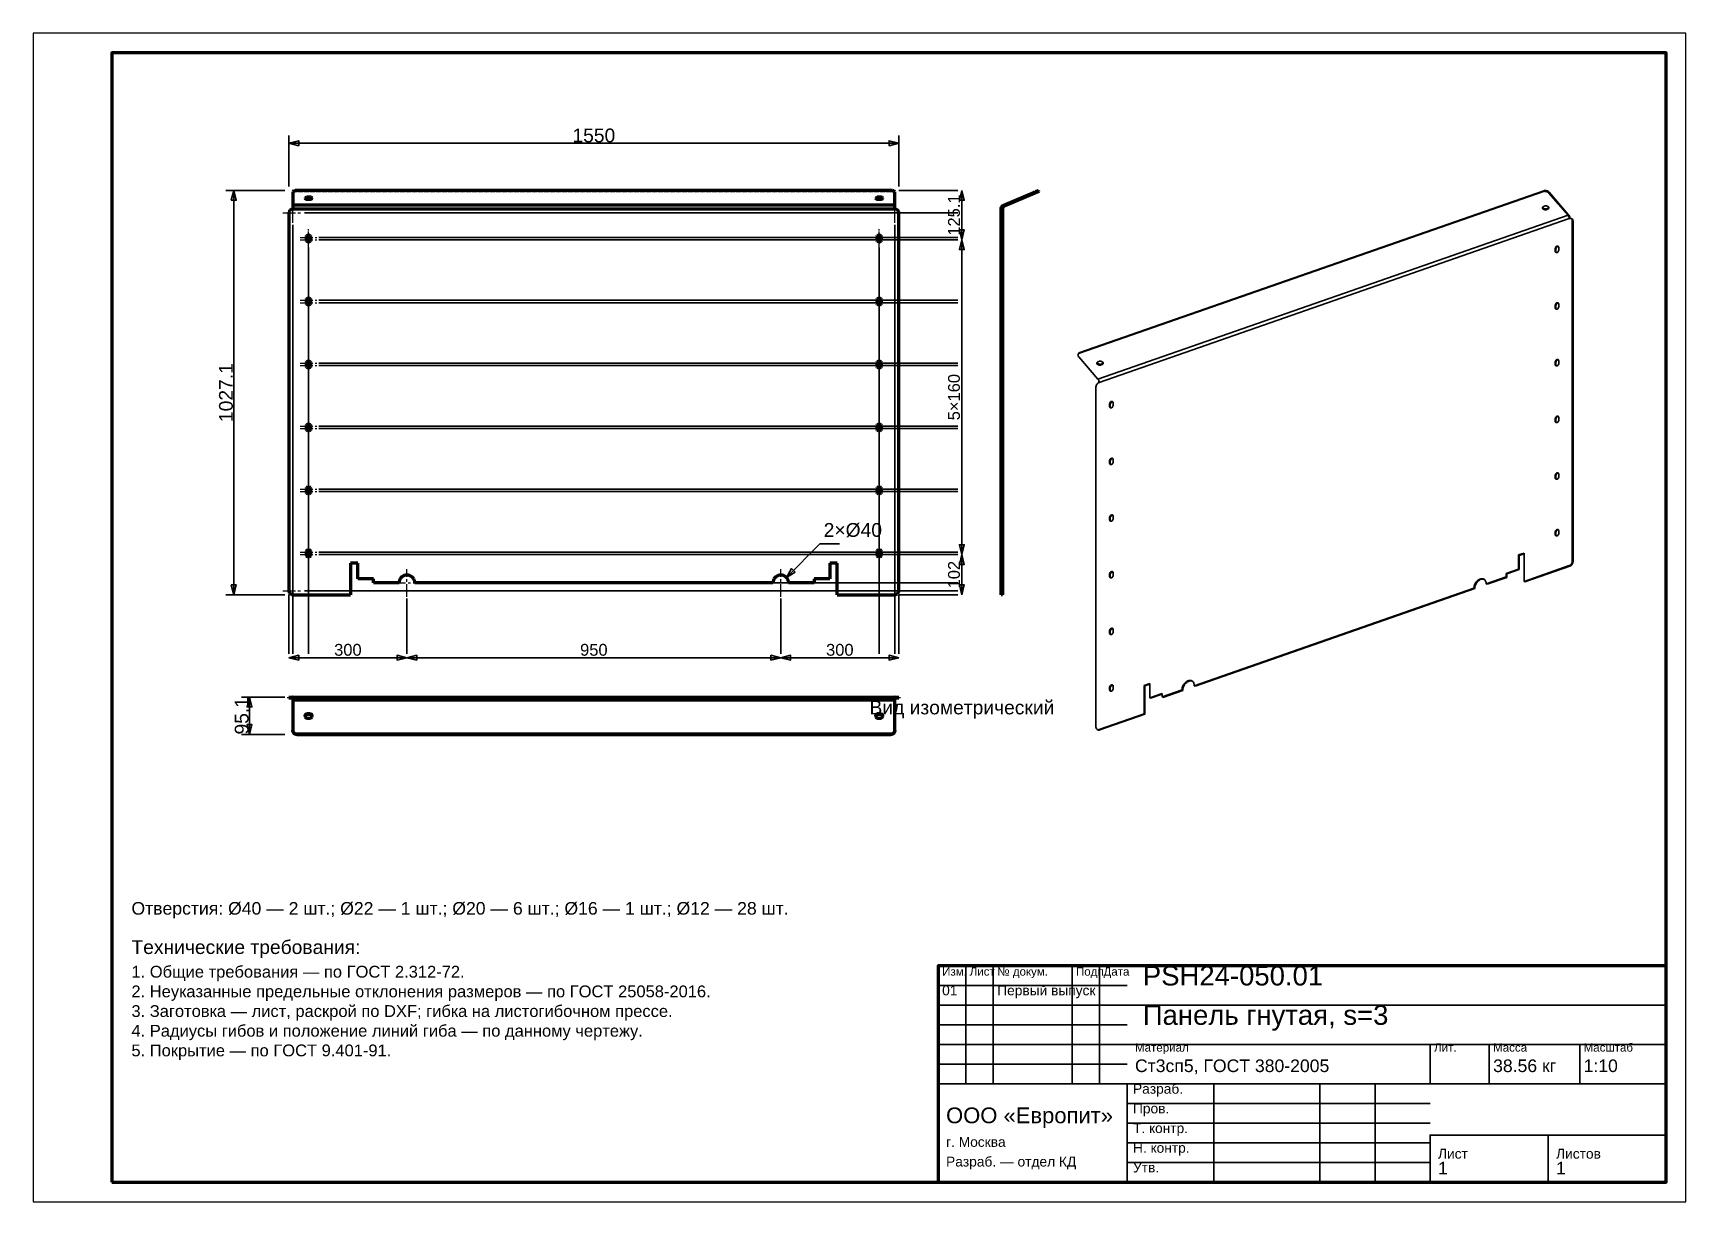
# Model space of a CAD drawing. Header units: millimetres. Extents: x 0 to 420, y 0 to 297.
import ezdxf
from ezdxf.enums import TextEntityAlignment as Align

# ---------------------------------------------------------------- set-up
doc = ezdxf.new("R2010")
doc.units = ezdxf.units.MM
doc.linetypes.add('CENTER', pattern=[5.08, 3.175, -0.635, 0.635, -0.635])
doc.linetypes.add('DASHED', pattern=[1.524, 1.27, -0.254])
doc.styles.add('GOST', font='Arial')

msp = doc.modelspace()

# ---------------------------------------------------------------- texts
at = {"color": 7, "style": 'GOST'}
for s, height, p in [('1550', 3.5, (142.5, 271)), ('300', 3, (80, 140.29)), ('950', 3, (142.5, 140.29)), ('300', 3, (205, 140.29))]:
    msp.add_text(s, height=height, dxfattribs=at).set_placement(p, align=Align.MIDDLE)
for s, height, p in [('125.1', 3, (234, 250.75)), ('1027.1', 3.5, (49, 205.64)), ('5×160', 3, (234, 204.49)), ('102', 3, (234, 159.39)), ('95.1', 3.5, (53, 123.53))]:
    msp.add_text(s, height=height, rotation=90, dxfattribs=at).set_placement(p, align=Align.MIDDLE)
msp.add_text('2×Ø40', height=3.5, dxfattribs=at).set_placement((200.9, 168.99))
at = {"color": 3, "style": 'GOST'}
msp.add_text('Вид изометрический', height=3.5, dxfattribs=at).set_placement((259.51, 123.89), align=Align.RIGHT)
at = {"color": 6, "style": 'GOST'}
msp.add_text('Отверстия: Ø40 — 2 шт.; Ø22 — 1 шт.; Ø20 — 6 шт.; Ø16 — 1 шт.; Ø12 — 28 шт.', height=3.2, dxfattribs=at).set_placement((25, 73))
at = {"color": 3, "style": 'GOST'}
for s, height, p in [('Технические требования:', 3.5, (25, 63)), ('1. Общие требования — по ГОСТ 2.312-72.', 3, (25, 57)), ('Изм.', 2.1, (231, 57.5)), ('Лист', 2.1, (238, 57.5)), ('№ докум.', 2.1, (245, 57.5)), ('Подп.', 2.1, (265, 57.5)), ('Дата', 2.1, (272, 57.5)), ('PSH24-050.01', 5, (282, 55)), ('2. Неуказанные предельные отклонения размеров — по ГОСТ 25058-2016.', 3, (25, 52)), ('01', 2.5, (231, 52.5)), ('Первый выпуск', 2.5, (245, 52.5)), ('3. Заготовка — лист, раскрой по DXF; гибка на листогибочном прессе.', 3, (25, 47)), ('Панель гнутая, s=3', 5, (282, 45)), ('4. Радиусы гибов и положение линий гиба — по данному чертежу.', 3, (25, 42)), ('5. Покрытие — по ГОСТ 9.401-91.', 3, (25, 37)), ('Материал', 2.1, (280, 38.2)), ('Лит.', 2.1, (356, 38.2)), ('Масса', 2.1, (371, 38.2)), ('Масштаб', 2.1, (394, 38.2)), ('Ст3сп5, ГОСТ 380-2005', 3.2, (280, 33)), ('38.56 кг', 3.2, (371, 33)), ('1:10', 3.2, (394, 33)), ('Разраб.', 2.5, (279.5, 27.5)), ('ООО «Европит»', 4, (232, 20)), ('Пров.', 2.5, (279.5, 22.5)), ('Т. контр.', 2.5, (279.5, 17.5)), ('г. Москва', 2.5, (232, 14)), ('Н. контр.', 2.5, (279.5, 12.5)), ('Лист', 2.5, (357, 11)), ('Листов', 2.5, (387, 11)), ('Разраб. — отдел КД', 2.5, (232, 9)), ('Утв.', 2.5, (279.5, 7.5)), ('1', 3.2, (357, 7)), ('1', 3.2, (387, 7))]:
    msp.add_text(s, height=height, dxfattribs=at).set_placement(p)

# ---------------------------------------------------------------- linework, layer by layer
at = {"color": 7, "lineweight": 35}
for p, q in [((65, 258), (65, 271)), ((65, 269), (220, 269)), ((220, 258), (220, 271)), ((64, 257), (49, 257)), ((51, 154.29), (51, 257)), ((220, 257), (235, 257)), ((235, 257), (234, 257)), ((236, 244.49), (236, 257)), ((66, 248.29), (66, 139.29)), ((69, 251.29), (235, 251.29)), ((219, 248.29), (219, 139.29)), ((222, 251.29), (235, 251.29)), ((72.6, 245.09), (235, 245.09)), ((72.6, 244.49), (235, 244.49)), ((217.6, 245.09), (235, 245.09)), ((217.6, 244.49), (235, 244.49)), ((235, 244.49), (234, 244.49)), ((235, 244.49), (234, 244.49)), ((236, 164.49), (236, 244.49)), ((70, 242.49), (70, 139.29)), ((70, 241.89), (70, 139.29)), ((215, 242.49), (215, 139.29)), ((215, 241.89), (215, 139.29)), ((72.6, 229.09), (235, 229.09)), ((72.6, 228.49), (235, 228.49)), ((217.6, 229.09), (235, 229.09)), ((217.6, 228.49), (235, 228.49)), ((70, 226.49), (70, 139.29)), ((70, 225.89), (70, 139.29)), ((215, 226.49), (215, 139.29)), ((215, 225.89), (215, 139.29)), ((70, 210.49), (70, 139.29)), ((72.6, 213.09), (235, 213.09)), ((72.6, 212.49), (235, 212.49)), ((215, 210.49), (215, 139.29)), ((217.6, 213.09), (235, 213.09)), ((217.6, 212.49), (235, 212.49)), ((70, 209.89), (70, 139.29)), ((215, 209.89), (215, 139.29)), ((70, 194.49), (70, 139.29)), ((70, 193.89), (70, 139.29)), ((72.6, 197.09), (235, 197.09)), ((72.6, 196.49), (235, 196.49)), ((215, 194.49), (215, 139.29)), ((215, 193.89), (215, 139.29)), ((217.6, 197.09), (235, 197.09)), ((217.6, 196.49), (235, 196.49)), ((72.6, 181.09), (235, 181.09)), ((217.6, 181.09), (235, 181.09)), ((70, 178.49), (70, 139.29)), ((70, 177.89), (70, 139.29)), ((72.6, 180.49), (235, 180.49)), ((215, 178.49), (215, 139.29)), ((215, 177.89), (215, 139.29)), ((217.6, 180.49), (235, 180.49)), ((72.6, 165.09), (235, 165.09)), ((72.6, 164.49), (235, 164.49)), ((191.41, 158.7), (199.9, 167.19)), ((199.9, 167.19), (204.9, 167.19)), ((217.6, 165.09), (235, 165.09)), ((217.6, 164.49), (235, 164.49)), ((235, 164.49), (234, 164.49)), ((235, 164.49), (234, 164.49)), ((236, 154.29), (236, 164.49)), ((70, 162.49), (70, 139.29)), ((70, 161.89), (70, 139.29)), ((215, 162.49), (215, 139.29)), ((215, 161.89), (215, 139.29)), ((99, 157.29), (235, 157.29)), ((194, 157.29), (235, 157.29)), ((64, 154.29), (49, 154.29)), ((65, 154.29), (65, 139.29)), ((66, 152.29), (66, 139.29)), ((69, 155.29), (235, 155.29)), ((95, 153.29), (95, 139.29)), ((190, 153.29), (190, 139.29)), ((219, 152.29), (219, 139.29)), ((220, 154.29), (220, 139.29)), ((220, 154.29), (235, 154.29)), ((222, 155.29), (235, 155.29)), ((235, 154.29), (234, 154.29)), ((65, 139.29), (65, 140.29)), ((95, 139.29), (95, 140.29)), ((95, 139.29), (95, 140.29)), ((190, 139.29), (190, 140.29)), ((190, 139.29), (190, 140.29)), ((220, 139.29), (220, 140.29)), ((65, 138.29), (95, 138.29)), ((95, 138.29), (190, 138.29)), ((190, 138.29), (220, 138.29)), ((64, 128.29), (53, 128.29)), ((55, 118.78), (55, 128.29)), ((64, 118.78), (53, 118.78)), ((237, 30), (237, 60)), ((244, 30), (244, 60)), ((264, 30), (264, 60)), ((271, 30), (271, 60)), ((230, 55), (278, 55)), ((230, 50), (278, 50)), ((278, 50), (415, 50)), ((230, 45), (278, 45)), ((230, 40), (278, 40)), ((278, 40), (415, 40)), ((355, 30), (355, 40)), ((370, 30), (370, 40)), ((393, 30), (393, 40)), ((230, 35), (278, 35)), ((230, 30), (278, 30)), ((278, 30), (415, 30)), ((300, 5), (300, 30)), ((327, 5), (327, 30)), ((341, 5), (341, 30)), ((278, 25), (355, 25)), ((278, 20), (355, 20)), ((355, 17), (415, 17)), ((278, 15), (355, 15)), ((278, 10), (355, 10))]:
    msp.add_line(p, q, dxfattribs=at)
at = {"color": 1, "lineweight": 70}
for p, q in [((66.02, 256.69), (66, 256.61)), ((66, 256.61), (66, 253.3)), ((66.08, 256.76), (66.02, 256.69)), ((66.17, 256.83), (66.08, 256.76)), ((66.29, 256.89), (66.17, 256.83)), ((66.44, 256.93), (66.29, 256.89)), ((66.62, 256.97), (66.44, 256.93)), ((67, 257), (66.62, 256.97)), ((218, 257), (67, 257)), ((218.38, 256.97), (218, 257)), ((218.56, 256.93), (218.38, 256.97)), ((218.71, 256.89), (218.56, 256.93)), ((218.83, 256.83), (218.71, 256.89)), ((218.92, 256.76), (218.83, 256.83)), ((218.98, 256.69), (218.92, 256.76)), ((219, 256.61), (218.98, 256.69)), ((219, 253.3), (219, 256.61)), ((246.67, 253.3), (254.47, 256.61)), ((254.59, 256.33), (246.79, 253.02)), ((254.47, 256.61), (254.57, 256.65)), ((254.59, 256.33), (254.47, 256.61)), ((254.57, 256.65), (254.67, 256.7)), ((254.69, 256.38), (254.59, 256.33)), ((254.67, 256.7), (254.77, 256.74)), ((254.79, 256.42), (254.69, 256.38)), ((254.77, 256.74), (254.87, 256.78)), ((254.89, 256.46), (254.79, 256.42)), ((254.87, 256.78), (254.96, 256.82)), ((254.99, 256.5), (254.89, 256.46)), ((254.96, 256.82), (255.04, 256.85)), ((255.08, 256.54), (254.99, 256.5)), ((255.04, 256.85), (255.12, 256.89)), ((255.16, 256.58), (255.08, 256.54)), ((255.12, 256.89), (255.19, 256.91)), ((255.24, 256.61), (255.16, 256.58)), ((255.19, 256.91), (255.25, 256.94)), ((255.31, 256.64), (255.24, 256.61)), ((255.25, 256.94), (255.3, 256.96)), ((255.3, 256.96), (255.34, 256.98)), ((255.37, 256.66), (255.31, 256.64)), ((255.34, 256.98), (255.37, 256.99)), ((255.37, 256.99), (255.38, 257)), ((255.42, 256.69), (255.37, 256.66)), ((255.38, 257), (255.39, 257)), ((255.39, 257), (255.51, 256.72)), ((255.45, 256.7), (255.42, 256.69)), ((255.48, 256.71), (255.45, 256.7)), ((255.5, 256.72), (255.48, 256.71)), ((255.51, 256.72), (255.5, 256.72)), ((65.44, 252.12), (65.26, 251.96)), ((65.66, 252.23), (65.44, 252.12)), ((65.9, 252.29), (65.66, 252.23)), ((65.9, 252.29), (65.9, 252.19)), ((65.9, 252.19), (66, 252.19)), ((66, 253.3), (66, 253.26)), ((219, 253.3), (66, 253.3)), ((66, 253.26), (66, 253.21)), ((66, 253.21), (66, 253.16)), ((66, 253.16), (66, 253.1)), ((66, 253.1), (66, 253.04)), ((66, 253.04), (66, 252.97)), ((66, 252.97), (66, 252.89)), ((66, 252.89), (66, 252.81)), ((66, 252.81), (66, 252.73)), ((66, 252.73), (66, 252.65)), ((66, 252.65), (66, 252.56)), ((66, 252.56), (66, 252.47)), ((66, 252.47), (66, 252.38)), ((66, 252.38), (66, 252.29)), ((66, 252.19), (66, 252.29)), ((219, 252.29), (66, 252.29)), ((69.11, 255.09), (69.1, 255.05)), ((69.1, 255.05), (69.11, 255)), ((69.15, 255.14), (69.11, 255.09)), ((69.11, 255), (69.15, 254.96)), ((69.28, 255.21), (69.15, 255.14)), ((69.15, 254.96), (69.28, 254.88)), ((69.22, 254.91), (69.31, 254.95)), ((69.47, 255.26), (69.28, 255.21)), ((69.28, 254.88), (69.47, 254.83)), ((69.31, 254.95), (69.43, 254.98)), ((69.43, 254.98), (69.7, 255)), ((69.7, 255.28), (69.47, 255.26)), ((69.47, 254.83), (69.7, 254.81)), ((70.3, 255.28), (69.7, 255.28)), ((69.7, 255), (69.7, 255.28)), ((69.7, 255), (70.3, 255)), ((69.7, 254.81), (70.3, 254.81)), ((70.53, 255.26), (70.3, 255.28)), ((70.3, 255), (70.3, 255.28)), ((70.3, 255), (70.57, 254.98)), ((70.3, 254.81), (70.53, 254.83)), ((70.72, 255.21), (70.53, 255.26)), ((70.53, 254.83), (70.72, 254.88)), ((70.57, 254.98), (70.69, 254.95)), ((70.69, 254.95), (70.78, 254.91)), ((70.85, 255.14), (70.72, 255.21)), ((70.72, 254.88), (70.85, 254.96)), ((70.89, 255.09), (70.85, 255.14)), ((70.85, 254.96), (70.89, 255)), ((70.9, 255.05), (70.89, 255.09)), ((70.89, 255), (70.9, 255.05)), ((214.11, 255.09), (214.1, 255.05)), ((214.1, 255.05), (214.11, 255)), ((214.15, 255.14), (214.11, 255.09)), ((214.11, 255), (214.15, 254.96)), ((214.28, 255.21), (214.15, 255.14)), ((214.15, 254.96), (214.28, 254.88)), ((214.22, 254.91), (214.31, 254.95)), ((214.47, 255.26), (214.28, 255.21)), ((214.28, 254.88), (214.47, 254.83)), ((214.31, 254.95), (214.43, 254.98)), ((214.43, 254.98), (214.7, 255)), ((214.7, 255.28), (214.47, 255.26)), ((214.47, 254.83), (214.7, 254.81)), ((215.3, 255.28), (214.7, 255.28)), ((214.7, 255), (214.7, 255.28)), ((214.7, 255), (215.3, 255)), ((214.7, 254.81), (215.3, 254.81)), ((215.53, 255.26), (215.3, 255.28)), ((215.3, 255), (215.3, 255.28)), ((215.3, 255), (215.57, 254.98)), ((215.3, 254.81), (215.53, 254.83)), ((215.72, 255.21), (215.53, 255.26)), ((215.53, 254.83), (215.72, 254.88)), ((215.57, 254.98), (215.69, 254.95)), ((215.69, 254.95), (215.78, 254.91)), ((215.85, 255.14), (215.72, 255.21)), ((215.72, 254.88), (215.85, 254.96)), ((215.89, 255.09), (215.85, 255.14)), ((215.85, 254.96), (215.89, 255)), ((215.9, 255.05), (215.89, 255.09)), ((215.89, 255), (215.9, 255.05)), ((219, 253.26), (219, 253.3)), ((219, 253.21), (219, 253.26)), ((219, 253.16), (219, 253.21)), ((219, 253.1), (219, 253.16)), ((219, 253.04), (219, 253.1)), ((219, 252.97), (219, 253.04)), ((219, 252.89), (219, 252.97)), ((219, 252.81), (219, 252.89)), ((219, 252.73), (219, 252.81)), ((219, 252.65), (219, 252.73)), ((219, 252.56), (219, 252.65)), ((219, 252.47), (219, 252.56)), ((219, 252.38), (219, 252.47)), ((219, 252.29), (219, 252.38)), ((219, 252.29), (219, 252.19)), ((219, 252.19), (219.1, 252.19)), ((219.1, 252.19), (219.1, 252.29)), ((219.34, 252.23), (219.1, 252.29)), ((219.56, 252.12), (219.34, 252.23)), ((219.74, 251.96), (219.56, 252.12)), ((246, 252.29), (246.03, 252.54)), ((246, 252.27), (246, 252.29)), ((246, 252.29), (246.3, 252.29)), ((246, 252.24), (246, 252.27)), ((246, 252.21), (246, 252.24)), ((246, 252.16), (246, 252.21)), ((246, 252.1), (246, 252.16)), ((246, 252.04), (246, 252.1)), ((246, 251.96), (246, 252.04)), ((246.03, 252.54), (246.12, 252.78)), ((246.12, 252.78), (246.26, 253)), ((246.26, 253), (246.45, 253.17)), ((246.32, 252.47), (246.3, 252.29)), ((246.3, 252.29), (246.3, 252.27)), ((246.3, 252.27), (246.3, 252.24)), ((246.3, 252.24), (246.3, 252.21)), ((246.3, 252.21), (246.3, 252.16)), ((246.3, 252.16), (246.3, 252.1)), ((246.3, 252.1), (246.3, 252.04)), ((246.3, 252.04), (246.3, 251.96)), ((246.39, 252.65), (246.32, 252.47)), ((246.49, 252.8), (246.39, 252.65)), ((246.45, 253.17), (246.67, 253.3)), ((246.63, 252.93), (246.49, 252.8)), ((246.79, 253.02), (246.63, 252.93)), ((246.79, 253.02), (246.67, 253.3)), ((65.03, 251.53), (65, 251.29)), ((65, 251.29), (65, 155.29)), ((65.12, 251.76), (65.03, 251.53)), ((65.26, 251.96), (65.12, 251.76)), ((219.88, 251.76), (219.74, 251.96)), ((219.97, 251.53), (219.88, 251.76)), ((220, 251.29), (219.97, 251.53)), ((220, 155.29), (220, 251.29)), ((246, 251.88), (246, 251.96)), ((246, 251.79), (246, 251.88)), ((246, 251.7), (246, 251.79)), ((246, 251.6), (246, 251.7)), ((246, 251.5), (246, 251.6)), ((246, 251.4), (246, 251.5)), ((246, 251.29), (246, 251.4)), ((246, 155.29), (246, 251.29)), ((246.3, 251.29), (246, 251.29)), ((246.3, 251.96), (246.3, 251.88)), ((246.3, 251.88), (246.3, 251.79)), ((246.3, 251.79), (246.3, 251.7)), ((246.3, 251.7), (246.3, 251.6)), ((246.3, 251.6), (246.3, 251.5)), ((246.3, 251.5), (246.3, 251.4)), ((246.3, 251.4), (246.3, 251.29)), ((246.3, 251.29), (246.3, 155.29)), ((69.43, 245.27), (69.4, 245.09)), ((69.4, 245.09), (69.4, 244.49)), ((69.4, 244.49), (69.43, 244.3)), ((69.51, 245.44), (69.43, 245.27)), ((69.43, 244.3), (69.51, 244.13)), ((69.65, 245.57), (69.51, 245.44)), ((69.51, 244.13), (69.65, 244)), ((69.81, 245.66), (69.65, 245.57)), ((69.65, 244), (69.81, 243.92)), ((70, 245.69), (69.81, 245.66)), ((69.81, 243.92), (70, 243.89)), ((70.19, 245.66), (70, 245.69)), ((70, 243.89), (70.19, 243.92)), ((70.35, 245.57), (70.19, 245.66)), ((70.19, 243.92), (70.35, 244)), ((70.49, 245.44), (70.35, 245.57)), ((70.35, 244), (70.49, 244.13)), ((70.57, 245.27), (70.49, 245.44)), ((70.49, 244.13), (70.57, 244.3)), ((70.6, 245.09), (70.57, 245.27)), ((70.57, 244.3), (70.6, 244.49)), ((70.6, 244.49), (70.6, 245.09)), ((214.43, 245.27), (214.4, 245.09)), ((214.4, 245.09), (214.4, 244.49)), ((214.4, 244.49), (214.43, 244.3)), ((214.51, 245.44), (214.43, 245.27)), ((214.43, 244.3), (214.51, 244.13)), ((214.65, 245.57), (214.51, 245.44)), ((214.51, 244.13), (214.65, 244)), ((214.81, 245.66), (214.65, 245.57)), ((214.65, 244), (214.81, 243.92)), ((215, 245.69), (214.81, 245.66)), ((214.81, 243.92), (215, 243.89)), ((215.19, 245.66), (215, 245.69)), ((215, 243.89), (215.19, 243.92)), ((215.35, 245.57), (215.19, 245.66)), ((215.19, 243.92), (215.35, 244)), ((215.49, 245.44), (215.35, 245.57)), ((215.35, 244), (215.49, 244.13)), ((215.57, 245.27), (215.49, 245.44)), ((215.49, 244.13), (215.57, 244.3)), ((215.6, 245.09), (215.57, 245.27)), ((215.57, 244.3), (215.6, 244.49)), ((215.6, 244.49), (215.6, 245.09)), ((69.43, 229.27), (69.4, 229.09)), ((69.4, 229.09), (69.4, 228.49)), ((69.4, 228.49), (69.43, 228.3)), ((69.51, 229.44), (69.43, 229.27)), ((69.43, 228.3), (69.51, 228.13)), ((69.65, 229.57), (69.51, 229.44)), ((69.51, 228.13), (69.65, 228)), ((69.81, 229.66), (69.65, 229.57)), ((69.65, 228), (69.81, 227.92)), ((70, 229.69), (69.81, 229.66)), ((69.81, 227.92), (70, 227.89)), ((70.19, 229.66), (70, 229.69)), ((70, 227.89), (70.19, 227.92)), ((70.35, 229.57), (70.19, 229.66)), ((70.19, 227.92), (70.35, 228)), ((70.49, 229.44), (70.35, 229.57)), ((70.35, 228), (70.49, 228.13)), ((70.57, 229.27), (70.49, 229.44)), ((70.49, 228.13), (70.57, 228.3)), ((70.6, 229.09), (70.57, 229.27)), ((70.57, 228.3), (70.6, 228.49)), ((70.6, 228.49), (70.6, 229.09)), ((214.43, 229.27), (214.4, 229.09)), ((214.4, 229.09), (214.4, 228.49)), ((214.4, 228.49), (214.43, 228.3)), ((214.51, 229.44), (214.43, 229.27)), ((214.43, 228.3), (214.51, 228.13)), ((214.65, 229.57), (214.51, 229.44)), ((214.51, 228.13), (214.65, 228)), ((214.81, 229.66), (214.65, 229.57)), ((214.65, 228), (214.81, 227.92)), ((215, 229.69), (214.81, 229.66)), ((214.81, 227.92), (215, 227.89)), ((215.19, 229.66), (215, 229.69)), ((215, 227.89), (215.19, 227.92)), ((215.35, 229.57), (215.19, 229.66)), ((215.19, 227.92), (215.35, 228)), ((215.49, 229.44), (215.35, 229.57)), ((215.35, 228), (215.49, 228.13)), ((215.57, 229.27), (215.49, 229.44)), ((215.49, 228.13), (215.57, 228.3)), ((215.6, 229.09), (215.57, 229.27)), ((215.57, 228.3), (215.6, 228.49)), ((215.6, 228.49), (215.6, 229.09)), ((69.43, 213.27), (69.4, 213.09)), ((69.4, 213.09), (69.4, 212.49)), ((69.4, 212.49), (69.43, 212.3)), ((69.51, 213.44), (69.43, 213.27)), ((69.43, 212.3), (69.51, 212.13)), ((69.65, 213.57), (69.51, 213.44)), ((69.51, 212.13), (69.65, 212)), ((69.81, 213.66), (69.65, 213.57)), ((69.65, 212), (69.81, 211.92)), ((70, 213.69), (69.81, 213.66)), ((69.81, 211.92), (70, 211.89)), ((70.19, 213.66), (70, 213.69)), ((70, 211.89), (70.19, 211.92)), ((70.35, 213.57), (70.19, 213.66)), ((70.19, 211.92), (70.35, 212)), ((70.49, 213.44), (70.35, 213.57)), ((70.35, 212), (70.49, 212.13)), ((70.57, 213.27), (70.49, 213.44)), ((70.49, 212.13), (70.57, 212.3)), ((70.6, 213.09), (70.57, 213.27)), ((70.57, 212.3), (70.6, 212.49)), ((70.6, 212.49), (70.6, 213.09)), ((214.43, 213.27), (214.4, 213.09)), ((214.4, 213.09), (214.4, 212.49)), ((214.4, 212.49), (214.43, 212.3)), ((214.51, 213.44), (214.43, 213.27)), ((214.43, 212.3), (214.51, 212.13)), ((214.65, 213.57), (214.51, 213.44)), ((214.51, 212.13), (214.65, 212)), ((214.81, 213.66), (214.65, 213.57)), ((214.65, 212), (214.81, 211.92)), ((215, 213.69), (214.81, 213.66)), ((214.81, 211.92), (215, 211.89)), ((215.19, 213.66), (215, 213.69)), ((215, 211.89), (215.19, 211.92)), ((215.35, 213.57), (215.19, 213.66)), ((215.19, 211.92), (215.35, 212)), ((215.49, 213.44), (215.35, 213.57)), ((215.35, 212), (215.49, 212.13)), ((215.57, 213.27), (215.49, 213.44)), ((215.49, 212.13), (215.57, 212.3)), ((215.6, 213.09), (215.57, 213.27)), ((215.57, 212.3), (215.6, 212.49)), ((215.6, 212.49), (215.6, 213.09)), ((69.51, 197.44), (69.43, 197.27)), ((69.65, 197.57), (69.51, 197.44)), ((69.81, 197.66), (69.65, 197.57)), ((70, 197.69), (69.81, 197.66)), ((70.19, 197.66), (70, 197.69)), ((70.35, 197.57), (70.19, 197.66)), ((70.49, 197.44), (70.35, 197.57)), ((70.57, 197.27), (70.49, 197.44)), ((214.51, 197.44), (214.43, 197.27)), ((214.65, 197.57), (214.51, 197.44)), ((214.81, 197.66), (214.65, 197.57)), ((215, 197.69), (214.81, 197.66)), ((215.19, 197.66), (215, 197.69)), ((215.35, 197.57), (215.19, 197.66)), ((215.49, 197.44), (215.35, 197.57)), ((215.57, 197.27), (215.49, 197.44)), ((69.43, 197.27), (69.4, 197.09)), ((69.4, 197.09), (69.4, 196.49)), ((69.4, 196.49), (69.43, 196.3)), ((69.43, 196.3), (69.51, 196.13)), ((69.51, 196.13), (69.65, 196)), ((69.65, 196), (69.81, 195.92)), ((69.81, 195.92), (70, 195.89)), ((70, 195.89), (70.19, 195.92)), ((70.19, 195.92), (70.35, 196)), ((70.35, 196), (70.49, 196.13)), ((70.49, 196.13), (70.57, 196.3)), ((70.6, 197.09), (70.57, 197.27)), ((70.57, 196.3), (70.6, 196.49)), ((70.6, 196.49), (70.6, 197.09)), ((214.43, 197.27), (214.4, 197.09)), ((214.4, 197.09), (214.4, 196.49)), ((214.4, 196.49), (214.43, 196.3)), ((214.43, 196.3), (214.51, 196.13)), ((214.51, 196.13), (214.65, 196)), ((214.65, 196), (214.81, 195.92)), ((214.81, 195.92), (215, 195.89)), ((215, 195.89), (215.19, 195.92)), ((215.19, 195.92), (215.35, 196)), ((215.35, 196), (215.49, 196.13)), ((215.49, 196.13), (215.57, 196.3)), ((215.6, 197.09), (215.57, 197.27)), ((215.57, 196.3), (215.6, 196.49)), ((215.6, 196.49), (215.6, 197.09)), ((69.43, 181.27), (69.4, 181.09)), ((69.4, 181.09), (69.4, 180.49)), ((69.51, 181.44), (69.43, 181.27)), ((69.65, 181.57), (69.51, 181.44)), ((69.81, 181.66), (69.65, 181.57)), ((70, 181.69), (69.81, 181.66)), ((70.19, 181.66), (70, 181.69)), ((70.35, 181.57), (70.19, 181.66)), ((70.49, 181.44), (70.35, 181.57)), ((70.57, 181.27), (70.49, 181.44)), ((70.6, 181.09), (70.57, 181.27)), ((70.6, 180.49), (70.6, 181.09)), ((214.43, 181.27), (214.4, 181.09)), ((214.4, 181.09), (214.4, 180.49)), ((214.51, 181.44), (214.43, 181.27)), ((214.65, 181.57), (214.51, 181.44)), ((214.81, 181.66), (214.65, 181.57)), ((215, 181.69), (214.81, 181.66)), ((215.19, 181.66), (215, 181.69)), ((215.35, 181.57), (215.19, 181.66)), ((215.49, 181.44), (215.35, 181.57)), ((215.57, 181.27), (215.49, 181.44)), ((215.6, 181.09), (215.57, 181.27)), ((215.6, 180.49), (215.6, 181.09)), ((69.4, 180.49), (69.43, 180.3)), ((69.43, 180.3), (69.51, 180.13)), ((69.51, 180.13), (69.65, 180)), ((69.65, 180), (69.81, 179.92)), ((69.81, 179.92), (70, 179.89)), ((70, 179.89), (70.19, 179.92)), ((70.19, 179.92), (70.35, 180)), ((70.35, 180), (70.49, 180.13)), ((70.49, 180.13), (70.57, 180.3)), ((70.57, 180.3), (70.6, 180.49)), ((214.4, 180.49), (214.43, 180.3)), ((214.43, 180.3), (214.51, 180.13)), ((214.51, 180.13), (214.65, 180)), ((214.65, 180), (214.81, 179.92)), ((214.81, 179.92), (215, 179.89)), ((215, 179.89), (215.19, 179.92)), ((215.19, 179.92), (215.35, 180)), ((215.35, 180), (215.49, 180.13)), ((215.49, 180.13), (215.57, 180.3)), ((215.57, 180.3), (215.6, 180.49)), ((69.43, 165.27), (69.4, 165.09)), ((69.4, 165.09), (69.4, 164.49)), ((69.4, 164.49), (69.43, 164.3)), ((69.51, 165.44), (69.43, 165.27)), ((69.43, 164.3), (69.51, 164.13)), ((69.65, 165.57), (69.51, 165.44)), ((69.51, 164.13), (69.65, 164)), ((69.81, 165.66), (69.65, 165.57)), ((69.65, 164), (69.81, 163.92)), ((70, 165.69), (69.81, 165.66)), ((69.81, 163.92), (70, 163.89)), ((70.19, 165.66), (70, 165.69)), ((70, 163.89), (70.19, 163.92)), ((70.35, 165.57), (70.19, 165.66)), ((70.19, 163.92), (70.35, 164)), ((70.49, 165.44), (70.35, 165.57)), ((70.35, 164), (70.49, 164.13)), ((70.57, 165.27), (70.49, 165.44)), ((70.49, 164.13), (70.57, 164.3)), ((70.6, 165.09), (70.57, 165.27)), ((70.57, 164.3), (70.6, 164.49)), ((70.6, 164.49), (70.6, 165.09)), ((214.43, 165.27), (214.4, 165.09)), ((214.4, 165.09), (214.4, 164.49)), ((214.4, 164.49), (214.43, 164.3)), ((214.51, 165.44), (214.43, 165.27)), ((214.43, 164.3), (214.51, 164.13)), ((214.65, 165.57), (214.51, 165.44)), ((214.51, 164.13), (214.65, 164)), ((214.81, 165.66), (214.65, 165.57)), ((214.65, 164), (214.81, 163.92)), ((215, 165.69), (214.81, 165.66)), ((214.81, 163.92), (215, 163.89)), ((215.19, 165.66), (215, 165.69)), ((215, 163.89), (215.19, 163.92)), ((215.35, 165.57), (215.19, 165.66)), ((215.19, 163.92), (215.35, 164)), ((215.49, 165.44), (215.35, 165.57)), ((215.35, 164), (215.49, 164.13)), ((215.57, 165.27), (215.49, 165.44)), ((215.49, 164.13), (215.57, 164.3)), ((215.6, 165.09), (215.57, 165.27)), ((215.57, 164.3), (215.6, 164.49)), ((215.6, 164.49), (215.6, 165.09)), ((82.5, 162.29), (80.7, 162.29)), ((80.7, 162.29), (80.7, 154.29)), ((82.5, 158.29), (82.5, 162.29)), ((204.3, 162.29), (202.5, 162.29)), ((202.5, 162.29), (202.5, 158.29)), ((204.3, 154.29), (204.3, 162.29)), ((86.5, 158.29), (82.5, 158.29)), ((86.5, 157.29), (86.5, 158.29)), ((93, 157.29), (86.5, 157.29)), ((93.03, 157.63), (93, 157.29)), ((93.12, 157.97), (93.03, 157.63)), ((93.27, 158.29), (93.12, 157.97)), ((93.47, 158.57), (93.27, 158.29)), ((93.71, 158.82), (93.47, 158.57)), ((94, 159.02), (93.71, 158.82)), ((94.32, 159.17), (94, 159.02)), ((94.65, 159.26), (94.32, 159.17)), ((95, 159.29), (94.65, 159.26)), ((95.35, 159.26), (95, 159.29)), ((95.68, 159.17), (95.35, 159.26)), ((96, 159.02), (95.68, 159.17)), ((96.29, 158.82), (96, 159.02)), ((96.53, 158.57), (96.29, 158.82)), ((96.73, 158.29), (96.53, 158.57)), ((96.88, 157.97), (96.73, 158.29)), ((96.97, 157.63), (96.88, 157.97)), ((97, 157.29), (96.97, 157.63)), ((188, 157.29), (97, 157.29)), ((188.03, 157.63), (188, 157.29)), ((188.12, 157.97), (188.03, 157.63)), ((188.27, 158.29), (188.12, 157.97)), ((188.47, 158.57), (188.27, 158.29)), ((188.71, 158.82), (188.47, 158.57)), ((189, 159.02), (188.71, 158.82)), ((189.32, 159.17), (189, 159.02)), ((189.65, 159.26), (189.32, 159.17)), ((190, 159.29), (189.65, 159.26)), ((190.35, 159.26), (190, 159.29)), ((190.68, 159.17), (190.35, 159.26)), ((191, 159.02), (190.68, 159.17)), ((191.29, 158.82), (191, 159.02)), ((191.53, 158.57), (191.29, 158.82)), ((191.73, 158.29), (191.53, 158.57)), ((191.88, 157.97), (191.73, 158.29)), ((191.97, 157.63), (191.88, 157.97)), ((192, 157.29), (191.97, 157.63)), ((198.5, 157.29), (192, 157.29)), ((202.5, 158.29), (198.5, 158.29)), ((198.5, 158.29), (198.5, 157.29)), ((65, 155.29), (65.03, 155.06)), ((65.03, 155.06), (65.1, 154.85)), ((65.1, 154.85), (65.22, 154.66)), ((65.22, 154.66), (65.38, 154.5)), ((65.38, 154.5), (65.57, 154.39)), ((65.57, 154.39), (65.78, 154.31)), ((65.78, 154.31), (66, 154.29)), ((66, 154.29), (80.7, 154.29)), ((204.3, 154.29), (219, 154.29)), ((219, 154.29), (219.22, 154.31)), ((219.22, 154.31), (219.43, 154.39)), ((219.43, 154.39), (219.62, 154.5)), ((219.62, 154.5), (219.78, 154.66)), ((219.78, 154.66), (219.9, 154.85)), ((219.9, 154.85), (219.97, 155.06)), ((219.97, 155.06), (220, 155.29)), ((246, 155.17), (246, 155.29)), ((246, 155.29), (246.3, 155.29)), ((246, 155.06), (246, 155.17)), ((246, 154.96), (246, 155.06)), ((246, 154.85), (246, 154.96)), ((246, 154.75), (246, 154.85)), ((246, 154.66), (246, 154.75)), ((246, 154.58), (246, 154.66)), ((246, 154.5), (246, 154.58)), ((246, 154.44), (246, 154.5)), ((246, 154.39), (246, 154.44)), ((246, 154.34), (246, 154.39)), ((246, 154.31), (246, 154.34)), ((246, 154.29), (246, 154.31)), ((246, 154.29), (246, 154.29)), ((246.3, 154.29), (246, 154.29)), ((246.3, 155.29), (246.3, 155.17)), ((246.3, 155.17), (246.3, 155.06)), ((246.3, 155.06), (246.3, 154.96)), ((246.3, 154.96), (246.3, 154.85)), ((246.3, 154.85), (246.3, 154.75)), ((246.3, 154.75), (246.3, 154.66)), ((246.3, 154.66), (246.3, 154.58)), ((246.3, 154.58), (246.3, 154.5)), ((246.3, 154.5), (246.3, 154.44)), ((246.3, 154.44), (246.3, 154.39)), ((246.3, 154.39), (246.3, 154.34)), ((246.3, 154.34), (246.3, 154.31)), ((246.3, 154.31), (246.3, 154.29)), ((246.3, 154.29), (246.3, 154.29)), ((65, 128.29), (65.01, 128.29)), ((65, 127.99), (65, 128.29)), ((65.01, 127.99), (65, 127.99)), ((65.01, 128.29), (65.02, 128.29)), ((65.02, 127.99), (65.01, 127.99)), ((65.02, 128.29), (65.05, 128.29)), ((65.05, 127.99), (65.02, 127.99)), ((65.05, 128.29), (65.09, 128.29)), ((65.09, 127.99), (65.05, 127.99)), ((65.09, 128.29), (65.13, 128.29)), ((65.13, 127.99), (65.09, 127.99)), ((65.13, 128.29), (65.19, 128.29)), ((65.19, 127.99), (65.13, 127.99)), ((65.19, 128.29), (65.26, 128.29)), ((65.26, 127.99), (65.19, 127.99)), ((65.26, 128.29), (65.33, 128.29)), ((65.33, 127.99), (65.26, 127.99)), ((65.33, 128.29), (65.41, 128.29)), ((65.41, 127.99), (65.33, 127.99)), ((65.41, 128.29), (65.5, 128.29)), ((65.5, 127.99), (65.41, 127.99)), ((65.5, 128.29), (65.6, 128.29)), ((65.6, 127.99), (65.5, 127.99)), ((65.6, 128.29), (65.69, 128.29)), ((65.69, 127.99), (65.6, 127.99)), ((65.69, 128.29), (65.8, 128.29)), ((65.8, 127.99), (65.69, 127.99)), ((65.8, 128.29), (65.9, 128.29)), ((65.9, 127.99), (65.8, 127.99)), ((66, 128.29), (65.9, 128.29)), ((65.9, 128.29), (65.9, 127.99)), ((65.9, 127.99), (65.9, 128.29)), ((65.9, 127.99), (66, 127.99)), ((66, 128.29), (219, 128.29)), ((66, 128.29), (66, 128.28)), ((66, 128.28), (66, 128.27)), ((66, 128.27), (66, 128.25)), ((66, 128.25), (66, 128.23)), ((66, 128.23), (66, 128.19)), ((66, 128.19), (66, 128.15)), ((66, 128.15), (66, 128.1)), ((66, 128.1), (66, 128.05)), ((66, 128.05), (66, 127.99)), ((66, 127.99), (66, 127.92)), ((66, 127.92), (66, 127.85)), ((66, 127.85), (66, 127.78)), ((66, 127.78), (66, 127.7)), ((66, 127.7), (66, 127.62)), ((66, 127.62), (66, 119.82)), ((66, 127.62), (219, 127.62)), ((219.1, 128.29), (219, 128.29)), ((219, 128.28), (219, 128.29)), ((219, 128.27), (219, 128.28)), ((219, 128.25), (219, 128.27)), ((219, 128.23), (219, 128.25)), ((219, 128.19), (219, 128.23)), ((219, 128.15), (219, 128.19)), ((219, 128.1), (219, 128.15)), ((219, 128.05), (219, 128.1)), ((219, 127.99), (219, 128.05)), ((219, 127.99), (219.1, 127.99)), ((219, 127.92), (219, 127.99)), ((219, 127.85), (219, 127.92)), ((219, 127.78), (219, 127.85)), ((219, 127.7), (219, 127.78)), ((219, 127.62), (219, 127.7)), ((219, 119.82), (219, 127.62)), ((219.1, 128.29), (219.2, 128.29)), ((219.1, 127.99), (219.1, 128.29)), ((219.1, 127.99), (219.1, 128.29)), ((219.2, 127.99), (219.1, 127.99)), ((219.2, 128.29), (219.31, 128.29)), ((219.31, 127.99), (219.2, 127.99)), ((219.31, 128.29), (219.4, 128.29)), ((219.4, 127.99), (219.31, 127.99)), ((219.4, 128.29), (219.5, 128.29)), ((219.5, 127.99), (219.4, 127.99)), ((219.5, 128.29), (219.59, 128.29)), ((219.59, 127.99), (219.5, 127.99)), ((219.59, 128.29), (219.67, 128.29)), ((219.67, 127.99), (219.59, 127.99)), ((219.67, 128.29), (219.74, 128.29)), ((219.74, 127.99), (219.67, 127.99)), ((219.74, 128.29), (219.81, 128.29)), ((219.81, 127.99), (219.74, 127.99)), ((219.81, 128.29), (219.87, 128.29)), ((219.87, 127.99), (219.81, 127.99)), ((219.87, 128.29), (219.91, 128.29)), ((219.91, 127.99), (219.87, 127.99)), ((219.91, 128.29), (219.95, 128.29)), ((219.95, 127.99), (219.91, 127.99)), ((219.95, 128.29), (219.98, 128.29)), ((219.98, 127.99), (219.95, 127.99)), ((219.98, 128.29), (219.99, 128.29)), ((219.99, 127.99), (219.98, 127.99)), ((219.99, 128.29), (220, 128.29)), ((220, 127.99), (219.99, 127.99)), ((220, 128.29), (220, 127.99)), ((69.11, 123.61), (69.1, 123.5)), ((69.1, 123.44), (69.12, 123.54)), ((69.1, 123.5), (69.11, 123.39)), ((69.15, 123.71), (69.11, 123.61)), ((69.11, 123.39), (69.15, 123.29)), ((69.12, 123.54), (69.17, 123.63)), ((69.2, 123.81), (69.15, 123.71)), ((69.15, 123.29), (69.2, 123.19)), ((69.17, 123.63), (69.22, 123.72)), ((69.28, 123.89), (69.2, 123.81)), ((69.2, 123.19), (69.28, 123.11)), ((69.22, 123.72), (69.3, 123.79)), ((69.37, 123.96), (69.28, 123.89)), ((69.28, 123.11), (69.37, 123.04)), ((69.3, 123.79), (69.39, 123.85)), ((69.47, 124.01), (69.37, 123.96)), ((69.37, 123.04), (69.47, 122.99)), ((69.39, 123.85), (69.49, 123.9)), ((69.58, 124.04), (69.47, 124.01)), ((69.47, 122.99), (69.58, 122.96)), ((69.49, 123.9), (69.59, 123.93)), ((69.7, 124.05), (69.58, 124.04)), ((69.58, 122.96), (69.7, 122.95)), ((69.59, 123.93), (69.7, 123.93)), ((70.3, 124.05), (69.7, 124.05)), ((69.7, 123.93), (69.7, 124.05)), ((69.7, 123.93), (70.3, 123.93)), ((69.7, 122.95), (70.3, 122.95)), ((70.42, 124.04), (70.3, 124.05)), ((70.3, 123.93), (70.3, 124.05)), ((70.3, 123.93), (70.41, 123.93)), ((70.3, 122.95), (70.42, 122.96)), ((70.41, 123.93), (70.51, 123.9)), ((70.53, 124.01), (70.42, 124.04)), ((70.42, 122.96), (70.53, 122.99)), ((70.51, 123.9), (70.61, 123.85)), ((70.63, 123.96), (70.53, 124.01)), ((70.53, 122.99), (70.63, 123.04)), ((70.61, 123.85), (70.7, 123.79)), ((70.72, 123.89), (70.63, 123.96)), ((70.63, 123.04), (70.72, 123.11)), ((70.7, 123.79), (70.78, 123.72)), ((70.8, 123.81), (70.72, 123.89)), ((70.72, 123.11), (70.8, 123.19)), ((70.78, 123.72), (70.83, 123.63)), ((70.85, 123.71), (70.8, 123.81)), ((70.8, 123.19), (70.85, 123.29)), ((70.83, 123.63), (70.88, 123.54)), ((70.89, 123.61), (70.85, 123.71)), ((70.85, 123.29), (70.89, 123.39)), ((70.88, 123.54), (70.9, 123.44)), ((70.9, 123.5), (70.89, 123.61)), ((70.89, 123.39), (70.9, 123.5)), ((214.11, 123.61), (214.1, 123.5)), ((214.1, 123.44), (214.12, 123.54)), ((214.1, 123.5), (214.11, 123.39)), ((214.15, 123.71), (214.11, 123.61)), ((214.11, 123.39), (214.15, 123.29)), ((214.12, 123.54), (214.17, 123.63)), ((214.2, 123.81), (214.15, 123.71)), ((214.15, 123.29), (214.2, 123.19)), ((214.17, 123.63), (214.22, 123.72)), ((214.28, 123.89), (214.2, 123.81)), ((214.2, 123.19), (214.28, 123.11)), ((214.22, 123.72), (214.3, 123.79)), ((214.37, 123.96), (214.28, 123.89)), ((214.28, 123.11), (214.37, 123.04)), ((214.3, 123.79), (214.39, 123.85)), ((214.47, 124.01), (214.37, 123.96)), ((214.37, 123.04), (214.47, 122.99)), ((214.39, 123.85), (214.49, 123.9)), ((214.58, 124.04), (214.47, 124.01)), ((214.47, 122.99), (214.58, 122.96)), ((214.49, 123.9), (214.59, 123.93)), ((214.7, 124.05), (214.58, 124.04)), ((214.58, 122.96), (214.7, 122.95)), ((214.59, 123.93), (214.7, 123.93)), ((215.3, 124.05), (214.7, 124.05)), ((214.7, 123.93), (214.7, 124.05)), ((214.7, 123.93), (215.3, 123.93)), ((214.7, 122.95), (215.3, 122.95)), ((215.42, 124.04), (215.3, 124.05)), ((215.3, 123.93), (215.3, 124.05)), ((215.3, 123.93), (215.41, 123.93)), ((215.3, 122.95), (215.42, 122.96)), ((215.41, 123.93), (215.51, 123.9)), ((215.53, 124.01), (215.42, 124.04)), ((215.42, 122.96), (215.53, 122.99)), ((215.51, 123.9), (215.61, 123.85)), ((215.63, 123.96), (215.53, 124.01)), ((215.53, 122.99), (215.63, 123.04)), ((215.61, 123.85), (215.7, 123.79)), ((215.72, 123.89), (215.63, 123.96)), ((215.63, 123.04), (215.72, 123.11)), ((215.7, 123.79), (215.78, 123.72)), ((215.8, 123.81), (215.72, 123.89)), ((215.72, 123.11), (215.8, 123.19)), ((215.78, 123.72), (215.83, 123.63)), ((215.85, 123.71), (215.8, 123.81)), ((215.8, 123.19), (215.85, 123.29)), ((215.83, 123.63), (215.88, 123.54)), ((215.89, 123.61), (215.85, 123.71)), ((215.85, 123.29), (215.89, 123.39)), ((215.88, 123.54), (215.9, 123.44)), ((215.9, 123.5), (215.89, 123.61)), ((215.89, 123.39), (215.9, 123.5)), ((66, 119.82), (66.02, 119.64)), ((66, 119.7), (66, 119.82)), ((66.02, 119.52), (66, 119.7)), ((66.02, 119.64), (66.08, 119.47)), ((66.08, 119.35), (66.02, 119.52)), ((66.08, 119.47), (66.17, 119.31)), ((66.17, 119.19), (66.08, 119.35)), ((66.17, 119.31), (66.29, 119.17)), ((66.29, 119.05), (66.17, 119.19)), ((66.29, 119.17), (66.44, 119.05)), ((66.44, 118.94), (66.29, 119.05)), ((66.44, 119.05), (66.62, 118.97)), ((66.62, 118.85), (66.44, 118.94)), ((66.62, 118.97), (66.8, 118.92)), ((66.8, 118.8), (66.62, 118.85)), ((66.8, 118.92), (67, 118.9)), ((67, 118.78), (66.8, 118.8)), ((67, 118.9), (218, 118.9)), ((67, 118.9), (67, 118.78)), ((67, 118.78), (218, 118.78)), ((218, 118.9), (218.2, 118.92)), ((218, 118.78), (218, 118.9)), ((218.2, 118.8), (218, 118.78)), ((218.2, 118.92), (218.38, 118.97)), ((218.38, 118.85), (218.2, 118.8)), ((218.38, 118.97), (218.56, 119.05)), ((218.56, 118.94), (218.38, 118.85)), ((218.56, 119.05), (218.71, 119.17)), ((218.71, 119.05), (218.56, 118.94)), ((218.71, 119.17), (218.83, 119.31)), ((218.83, 119.19), (218.71, 119.05)), ((218.83, 119.31), (218.92, 119.47)), ((218.92, 119.35), (218.83, 119.19)), ((218.92, 119.47), (218.98, 119.64)), ((218.98, 119.52), (218.92, 119.35)), ((218.98, 119.64), (219, 119.82)), ((219, 119.7), (218.98, 119.52)), ((219, 119.82), (219, 119.7))]:
    msp.add_line(p, q, dxfattribs=at)
at = {"color": 5, "linetype": 'DASHED', "lineweight": 35}
for p, q in [((66, 256.61), (66, 256.33)), ((66, 256.33), (66.02, 256.41)), ((66, 256.33), (66, 253.02)), ((66.02, 256.41), (66.08, 256.48)), ((66.08, 256.48), (66.17, 256.55)), ((66.17, 256.55), (66.29, 256.61)), ((66.29, 256.61), (66.44, 256.66)), ((66.44, 256.66), (66.62, 256.69)), ((66.62, 256.69), (67, 256.72)), ((218, 256.72), (67, 256.72)), ((218, 256.72), (218.38, 256.69)), ((218.38, 256.69), (218.56, 256.66)), ((218.56, 256.66), (218.71, 256.61)), ((218.71, 256.61), (218.83, 256.55)), ((218.83, 256.55), (218.92, 256.48)), ((218.92, 256.48), (218.98, 256.41)), ((218.98, 256.41), (219, 256.33)), ((219, 256.33), (219, 256.61)), ((219, 256.33), (219, 253.02)), ((254.47, 256.61), (246.67, 253.3)), ((254.59, 256.33), (246.79, 253.02)), ((254.57, 256.65), (254.47, 256.61)), ((254.67, 256.7), (254.57, 256.65)), ((254.59, 256.33), (254.69, 256.38)), ((254.77, 256.74), (254.67, 256.7)), ((254.69, 256.38), (254.79, 256.42)), ((254.87, 256.78), (254.77, 256.74)), ((254.79, 256.42), (254.89, 256.46)), ((254.96, 256.82), (254.87, 256.78)), ((254.89, 256.46), (254.99, 256.5)), ((255.04, 256.85), (254.96, 256.82)), ((254.99, 256.5), (255.08, 256.54)), ((255.12, 256.89), (255.04, 256.85)), ((255.08, 256.54), (255.16, 256.58)), ((255.19, 256.91), (255.12, 256.89)), ((255.16, 256.58), (255.24, 256.61)), ((255.25, 256.94), (255.19, 256.91)), ((255.24, 256.61), (255.31, 256.64)), ((255.3, 256.96), (255.25, 256.94)), ((255.34, 256.98), (255.3, 256.96)), ((255.31, 256.64), (255.37, 256.66)), ((255.37, 256.99), (255.34, 256.98)), ((255.38, 257), (255.37, 256.99)), ((255.37, 256.66), (255.42, 256.69)), ((255.39, 257), (255.38, 257)), ((255.51, 256.72), (255.39, 257)), ((255.42, 256.69), (255.45, 256.7)), ((255.45, 256.7), (255.48, 256.71)), ((255.48, 256.71), (255.5, 256.72)), ((255.5, 256.72), (255.51, 256.72)), ((65.26, 251.96), (65.44, 252.12)), ((65.44, 252.12), (65.66, 252.23)), ((65.66, 252.23), (65.9, 252.29)), ((65.9, 252.19), (65.9, 252.29)), ((66, 252.19), (65.9, 252.19)), ((66, 253.3), (66, 253.02)), ((66, 253.02), (66, 252.99)), ((66, 252.99), (66, 252.96)), ((66, 252.96), (66, 252.92)), ((66, 252.92), (66, 252.88)), ((66, 252.88), (66, 252.83)), ((66, 252.83), (66, 252.78)), ((66, 252.78), (66, 252.73)), ((66, 252.73), (66, 252.67)), ((66, 252.67), (66, 252.61)), ((66, 252.61), (66, 252.55)), ((66, 252.55), (66, 252.48)), ((66, 252.48), (66, 252.42)), ((66, 252.42), (66, 252.35)), ((66, 252.35), (66, 252.29)), ((66, 252.29), (66, 252.19)), ((69.1, 254.77), (69.13, 254.84)), ((69.11, 254.72), (69.1, 254.77)), ((69.15, 254.68), (69.11, 254.72)), ((69.13, 254.84), (69.22, 254.91)), ((69.28, 254.6), (69.15, 254.68)), ((69.47, 254.55), (69.28, 254.6)), ((69.7, 254.54), (69.47, 254.55)), ((70.3, 254.54), (69.7, 254.54)), ((70.53, 254.55), (70.3, 254.54)), ((70.72, 254.6), (70.53, 254.55)), ((70.85, 254.68), (70.72, 254.6)), ((70.78, 254.91), (70.87, 254.84)), ((70.89, 254.72), (70.85, 254.68)), ((70.87, 254.84), (70.9, 254.77)), ((70.9, 254.77), (70.89, 254.72)), ((214.1, 254.77), (214.13, 254.84)), ((214.11, 254.72), (214.1, 254.77)), ((214.15, 254.68), (214.11, 254.72)), ((214.13, 254.84), (214.22, 254.91)), ((214.28, 254.6), (214.15, 254.68)), ((214.47, 254.55), (214.28, 254.6)), ((214.7, 254.54), (214.47, 254.55)), ((215.3, 254.54), (214.7, 254.54)), ((215.53, 254.55), (215.3, 254.54)), ((215.72, 254.6), (215.53, 254.55)), ((215.85, 254.68), (215.72, 254.6)), ((215.78, 254.91), (215.87, 254.84)), ((215.89, 254.72), (215.85, 254.68)), ((215.87, 254.84), (215.9, 254.77)), ((215.9, 254.77), (215.89, 254.72)), ((219, 253.02), (219, 253.3)), ((219, 253.02), (219, 252.99)), ((219, 252.99), (219, 252.96)), ((219, 252.96), (219, 252.92)), ((219, 252.92), (219, 252.88)), ((219, 252.88), (219, 252.83)), ((219, 252.83), (219, 252.78)), ((219, 252.78), (219, 252.73)), ((219, 252.73), (219, 252.67)), ((219, 252.67), (219, 252.61)), ((219, 252.61), (219, 252.55)), ((219, 252.55), (219, 252.48)), ((219, 252.48), (219, 252.42)), ((219, 252.42), (219, 252.35)), ((219, 252.35), (219, 252.29)), ((219, 252.19), (219, 252.29)), ((219.1, 252.19), (219, 252.19)), ((219.1, 252.29), (219.34, 252.23)), ((219.1, 252.29), (219.1, 252.19)), ((219.34, 252.23), (219.56, 252.12)), ((219.56, 252.12), (219.74, 251.96)), ((246.03, 252.54), (246, 252.29)), ((246, 252.29), (246, 252.27)), ((246, 252.29), (246, 252.19)), ((246, 252.19), (246, 252.29)), ((246, 252.29), (246, 252.19)), ((246, 252.19), (246, 252.29)), ((246.3, 252.29), (246, 252.29)), ((246, 252.27), (246, 252.24)), ((246, 252.24), (246, 252.21)), ((246, 252.21), (246, 252.16)), ((246.3, 252.19), (246, 252.19)), ((246.3, 252.19), (246, 252.19)), ((246.3, 252.19), (246, 252.19)), ((246.3, 252.19), (246, 252.19)), ((246, 252.16), (246, 252.1)), ((246, 252.1), (246, 252.04)), ((246, 252.04), (246, 251.96)), ((246.12, 252.78), (246.03, 252.54)), ((246.26, 253), (246.12, 252.78)), ((246.45, 253.17), (246.26, 253)), ((246.32, 252.47), (246.3, 252.29)), ((246.3, 252.29), (246.3, 252.19)), ((246.3, 252.19), (246.3, 252.29)), ((246.3, 252.29), (246.3, 252.19)), ((246.3, 252.19), (246.3, 252.29)), ((246.3, 252.27), (246.3, 252.29)), ((246.3, 252.24), (246.3, 252.27)), ((246.3, 252.21), (246.3, 252.24)), ((246.3, 252.16), (246.3, 252.21)), ((246.3, 252.1), (246.3, 252.16)), ((246.3, 252.04), (246.3, 252.1)), ((246.3, 251.96), (246.3, 252.04)), ((246.39, 252.65), (246.32, 252.47)), ((246.49, 252.8), (246.39, 252.65)), ((246.67, 253.3), (246.45, 253.17)), ((246.63, 252.93), (246.49, 252.8)), ((246.79, 253.02), (246.63, 252.93)), ((250.25, 254.82), (250.23, 254.81)), ((250.23, 254.81), (250.25, 254.82)), ((250.23, 254.81), (250.25, 254.82)), ((250.25, 254.82), (250.23, 254.81)), ((250.35, 254.54), (250.23, 254.81)), ((250.35, 254.54), (250.23, 254.81)), ((250.35, 254.54), (250.23, 254.81)), ((250.35, 254.54), (250.23, 254.81)), ((250.29, 254.84), (250.25, 254.82)), ((250.25, 254.82), (250.29, 254.84)), ((250.25, 254.82), (250.29, 254.84)), ((250.29, 254.84), (250.25, 254.82)), ((250.35, 254.86), (250.29, 254.84)), ((250.29, 254.84), (250.35, 254.86)), ((250.29, 254.84), (250.35, 254.86)), ((250.35, 254.86), (250.29, 254.84)), ((250.44, 254.9), (250.35, 254.86)), ((250.35, 254.86), (250.44, 254.9)), ((250.35, 254.86), (250.44, 254.9)), ((250.44, 254.9), (250.35, 254.86)), ((250.35, 254.54), (250.37, 254.54)), ((250.37, 254.54), (250.35, 254.54)), ((250.37, 254.54), (250.35, 254.54)), ((250.35, 254.54), (250.37, 254.54)), ((250.37, 254.54), (250.41, 254.56)), ((250.41, 254.56), (250.37, 254.54)), ((250.41, 254.56), (250.37, 254.54)), ((250.37, 254.54), (250.41, 254.56)), ((250.41, 254.56), (250.47, 254.59)), ((250.47, 254.59), (250.41, 254.56)), ((250.47, 254.59), (250.41, 254.56)), ((250.41, 254.56), (250.47, 254.59)), ((250.55, 254.94), (250.44, 254.9)), ((250.44, 254.9), (250.55, 254.94)), ((250.44, 254.9), (250.55, 254.94)), ((250.55, 254.94), (250.44, 254.9)), ((250.47, 254.59), (250.56, 254.62)), ((250.56, 254.62), (250.47, 254.59)), ((250.56, 254.62), (250.47, 254.59)), ((250.47, 254.59), (250.56, 254.62)), ((250.66, 254.99), (250.55, 254.94)), ((250.55, 254.94), (250.66, 254.99)), ((250.55, 254.94), (250.66, 254.99)), ((250.66, 254.99), (250.55, 254.94)), ((250.56, 254.62), (250.66, 254.67)), ((250.66, 254.67), (250.56, 254.62)), ((250.66, 254.67), (250.56, 254.62)), ((250.56, 254.62), (250.66, 254.67)), ((250.79, 255.05), (250.66, 254.99)), ((250.66, 254.99), (250.79, 255.05)), ((250.66, 254.99), (250.79, 255.05)), ((250.79, 255.05), (250.66, 254.99)), ((250.66, 254.67), (250.78, 254.72)), ((250.78, 254.72), (250.66, 254.67)), ((250.78, 254.72), (250.66, 254.67)), ((250.66, 254.67), (250.78, 254.72)), ((250.78, 254.72), (250.9, 254.77)), ((250.9, 254.77), (250.78, 254.72)), ((250.9, 254.77), (250.78, 254.72)), ((250.78, 254.72), (250.9, 254.77)), ((250.91, 255.1), (250.79, 255.05)), ((250.79, 255.05), (250.91, 255.1)), ((250.79, 255.05), (250.91, 255.1)), ((250.91, 255.1), (250.79, 255.05)), ((250.9, 254.77), (251.03, 254.82)), ((251.03, 254.82), (250.9, 254.77)), ((251.03, 254.82), (250.9, 254.77)), ((250.9, 254.77), (251.03, 254.82)), ((251.03, 255.15), (250.91, 255.1)), ((250.91, 255.1), (251.03, 255.15)), ((250.91, 255.1), (251.03, 255.15)), ((251.03, 255.15), (250.91, 255.1)), ((251.13, 255.19), (251.03, 255.15)), ((251.03, 255.15), (251.13, 255.19)), ((251.03, 255.15), (251.13, 255.19)), ((251.13, 255.19), (251.03, 255.15)), ((251.03, 254.82), (251.14, 254.87)), ((251.14, 254.87), (251.03, 254.82)), ((251.14, 254.87), (251.03, 254.82)), ((251.03, 254.82), (251.14, 254.87)), ((251.22, 255.23), (251.13, 255.19)), ((251.13, 255.19), (251.22, 255.23)), ((251.13, 255.19), (251.22, 255.23)), ((251.22, 255.23), (251.13, 255.19)), ((251.14, 254.87), (251.25, 254.92)), ((251.25, 254.92), (251.14, 254.87)), ((251.25, 254.92), (251.14, 254.87)), ((251.14, 254.87), (251.25, 254.92)), ((251.28, 255.26), (251.22, 255.23)), ((251.22, 255.23), (251.28, 255.26)), ((251.22, 255.23), (251.28, 255.26)), ((251.28, 255.26), (251.22, 255.23)), ((251.25, 254.92), (251.34, 254.95)), ((251.34, 254.95), (251.25, 254.92)), ((251.34, 254.95), (251.25, 254.92)), ((251.25, 254.92), (251.34, 254.95)), ((251.33, 255.27), (251.28, 255.26)), ((251.28, 255.26), (251.33, 255.27)), ((251.28, 255.26), (251.33, 255.27)), ((251.33, 255.27), (251.28, 255.26)), ((251.34, 255.28), (251.33, 255.27)), ((251.33, 255.27), (251.34, 255.28)), ((251.33, 255.27), (251.34, 255.28)), ((251.34, 255.28), (251.33, 255.27)), ((251.46, 255), (251.34, 255.28)), ((251.46, 255), (251.34, 255.28)), ((251.46, 255), (251.34, 255.28)), ((251.46, 255), (251.34, 255.28)), ((251.34, 254.95), (251.4, 254.98)), ((251.4, 254.98), (251.34, 254.95)), ((251.4, 254.98), (251.34, 254.95)), ((251.34, 254.95), (251.4, 254.98)), ((251.4, 254.98), (251.44, 255)), ((251.44, 255), (251.4, 254.98)), ((251.44, 255), (251.4, 254.98)), ((251.4, 254.98), (251.44, 255)), ((251.44, 255), (251.46, 255)), ((251.46, 255), (251.44, 255)), ((251.46, 255), (251.44, 255)), ((251.44, 255), (251.46, 255)), ((65, 251.29), (65.03, 251.53)), ((65, 155.29), (65, 251.29)), ((65.03, 251.53), (65.12, 251.76)), ((65.12, 251.76), (65.26, 251.96)), ((219.74, 251.96), (219.88, 251.76)), ((219.88, 251.76), (219.97, 251.53)), ((219.97, 251.53), (220, 251.29)), ((220, 251.29), (220, 155.29)), ((246, 251.96), (246, 251.88)), ((246, 251.88), (246, 251.79)), ((246, 251.79), (246, 251.7)), ((246, 251.7), (246, 251.6)), ((246, 251.6), (246, 251.5)), ((246, 251.5), (246, 251.4)), ((246, 251.4), (246, 251.29)), ((246, 251.29), (246, 155.29)), ((246.3, 251.88), (246.3, 251.96)), ((246.3, 251.79), (246.3, 251.88)), ((246.3, 251.7), (246.3, 251.79)), ((246.3, 251.6), (246.3, 251.7)), ((246.3, 251.5), (246.3, 251.6)), ((246.3, 251.4), (246.3, 251.5)), ((246.3, 251.29), (246.3, 251.4)), ((246.3, 155.29), (246.3, 251.29)), ((69.4, 245.09), (69.43, 245.27)), ((69.4, 244.49), (69.4, 245.09)), ((69.43, 244.3), (69.4, 244.49)), ((69.43, 245.27), (69.51, 245.44)), ((69.51, 244.13), (69.43, 244.3)), ((69.51, 245.44), (69.65, 245.57)), ((69.65, 244), (69.51, 244.13)), ((69.65, 245.57), (69.81, 245.66)), ((69.81, 243.92), (69.65, 244)), ((69.81, 245.66), (70, 245.69)), ((70, 243.89), (69.81, 243.92)), ((70, 245.69), (70.19, 245.66)), ((70.19, 243.92), (70, 243.89)), ((70.19, 245.66), (70.35, 245.57)), ((70.35, 244), (70.19, 243.92)), ((70.35, 245.57), (70.49, 245.44)), ((70.49, 244.13), (70.35, 244)), ((70.49, 245.44), (70.57, 245.27)), ((70.57, 244.3), (70.49, 244.13)), ((70.57, 245.27), (70.6, 245.09)), ((70.6, 244.49), (70.57, 244.3)), ((70.6, 245.09), (70.6, 244.49)), ((214.4, 245.09), (214.43, 245.27)), ((214.4, 244.49), (214.4, 245.09)), ((214.43, 244.3), (214.4, 244.49)), ((214.43, 245.27), (214.51, 245.44)), ((214.51, 244.13), (214.43, 244.3)), ((214.51, 245.44), (214.65, 245.57)), ((214.65, 244), (214.51, 244.13)), ((214.65, 245.57), (214.81, 245.66)), ((214.81, 243.92), (214.65, 244)), ((214.81, 245.66), (215, 245.69)), ((215, 243.89), (214.81, 243.92)), ((215, 245.69), (215.19, 245.66)), ((215.19, 243.92), (215, 243.89)), ((215.19, 245.66), (215.35, 245.57)), ((215.35, 244), (215.19, 243.92)), ((215.35, 245.57), (215.49, 245.44)), ((215.49, 244.13), (215.35, 244)), ((215.49, 245.44), (215.57, 245.27)), ((215.57, 244.3), (215.49, 244.13)), ((215.57, 245.27), (215.6, 245.09)), ((215.6, 244.49), (215.57, 244.3)), ((215.6, 245.09), (215.6, 244.49)), ((246, 245.68), (246, 245.69)), ((246, 245.69), (246, 245.68)), ((246, 245.68), (246, 245.69)), ((246, 245.69), (246, 245.68)), ((246, 245.67), (246, 245.68)), ((246, 245.68), (246, 245.67)), ((246, 245.67), (246, 245.68)), ((246, 245.68), (246, 245.67)), ((246, 245.65), (246, 245.67)), ((246, 245.67), (246, 245.65)), ((246, 245.65), (246, 245.67)), ((246, 245.67), (246, 245.65)), ((246, 245.63), (246, 245.65)), ((246, 245.65), (246, 245.63)), ((246, 245.63), (246, 245.65)), ((246, 245.65), (246, 245.63)), ((246, 245.59), (246, 245.63)), ((246, 245.63), (246, 245.59)), ((246, 245.59), (246, 245.63)), ((246, 245.63), (246, 245.59)), ((246, 245.56), (246, 245.59)), ((246, 245.59), (246, 245.56)), ((246, 245.56), (246, 245.59)), ((246, 245.59), (246, 245.56)), ((246, 245.51), (246, 245.56)), ((246, 245.56), (246, 245.51)), ((246, 245.51), (246, 245.56)), ((246, 245.56), (246, 245.51)), ((246, 245.46), (246, 245.51)), ((246, 245.51), (246, 245.46)), ((246, 245.46), (246, 245.51)), ((246, 245.51), (246, 245.46)), ((246, 245.41), (246, 245.46)), ((246, 245.46), (246, 245.41)), ((246, 245.41), (246, 245.46)), ((246, 245.46), (246, 245.41)), ((246, 245.35), (246, 245.41)), ((246, 245.41), (246, 245.35)), ((246, 245.35), (246, 245.41)), ((246, 245.41), (246, 245.35)), ((246, 245.28), (246, 245.35)), ((246, 245.35), (246, 245.28)), ((246, 245.28), (246, 245.35)), ((246, 245.35), (246, 245.28)), ((246, 245.22), (246, 245.28)), ((246, 245.28), (246, 245.22)), ((246, 245.22), (246, 245.28)), ((246, 245.28), (246, 245.22)), ((246, 245.15), (246, 245.22)), ((246, 245.22), (246, 245.15)), ((246, 245.15), (246, 245.22)), ((246, 245.22), (246, 245.15)), ((246, 245.09), (246, 245.15)), ((246, 245.15), (246, 245.09)), ((246, 245.09), (246, 245.15)), ((246, 245.15), (246, 245.09)), ((246, 244.49), (246, 245.09)), ((246, 245.09), (246, 244.49)), ((246, 245.09), (246, 244.49)), ((246, 244.49), (246, 245.09)), ((246, 244.49), (246, 244.42)), ((246, 244.42), (246, 244.49)), ((246, 244.49), (246, 244.42)), ((246, 244.42), (246, 244.49)), ((246, 244.42), (246, 244.35)), ((246, 244.35), (246, 244.42)), ((246, 244.42), (246, 244.35)), ((246, 244.35), (246, 244.42)), ((246, 244.35), (246, 244.29)), ((246, 244.29), (246, 244.35)), ((246, 244.35), (246, 244.29)), ((246, 244.29), (246, 244.35)), ((246, 244.29), (246, 244.23)), ((246, 244.23), (246, 244.29)), ((246, 244.29), (246, 244.23)), ((246, 244.23), (246, 244.29)), ((246, 244.23), (246, 244.17)), ((246, 244.17), (246, 244.23)), ((246, 244.23), (246, 244.17)), ((246, 244.17), (246, 244.23)), ((246, 244.17), (246, 244.11)), ((246, 244.11), (246, 244.17)), ((246, 244.17), (246, 244.11)), ((246, 244.11), (246, 244.17)), ((246, 244.11), (246, 244.06)), ((246, 244.06), (246, 244.11)), ((246, 244.11), (246, 244.06)), ((246, 244.06), (246, 244.11)), ((246, 244.06), (246, 244.02)), ((246, 244.02), (246, 244.06)), ((246, 244.06), (246, 244.02)), ((246, 244.02), (246, 244.06)), ((246, 244.02), (246, 243.98)), ((246, 243.98), (246, 244.02)), ((246, 244.02), (246, 243.98)), ((246, 243.98), (246, 244.02)), ((246, 243.98), (246, 243.95)), ((246, 243.95), (246, 243.98)), ((246, 243.98), (246, 243.95)), ((246, 243.95), (246, 243.98)), ((246, 243.95), (246, 243.92)), ((246, 243.92), (246, 243.95)), ((246, 243.95), (246, 243.92)), ((246, 243.92), (246, 243.95)), ((246, 243.92), (246, 243.9)), ((246, 243.9), (246, 243.92)), ((246, 243.92), (246, 243.9)), ((246, 243.9), (246, 243.92)), ((246, 243.9), (246, 243.89)), ((246, 243.89), (246, 243.9)), ((246, 243.9), (246, 243.89)), ((246, 243.89), (246, 243.9)), ((246, 243.89), (246, 243.89)), ((246, 243.89), (246, 243.89)), ((246, 243.89), (246, 243.89)), ((246, 243.89), (246, 243.89)), ((246.3, 245.68), (246.3, 245.69)), ((246.3, 245.69), (246.3, 245.68)), ((246.3, 245.68), (246.3, 245.69)), ((246.3, 245.69), (246.3, 245.68)), ((246.3, 245.67), (246.3, 245.68)), ((246.3, 245.68), (246.3, 245.67)), ((246.3, 245.67), (246.3, 245.68)), ((246.3, 245.68), (246.3, 245.67)), ((246.3, 245.65), (246.3, 245.67)), ((246.3, 245.67), (246.3, 245.65)), ((246.3, 245.65), (246.3, 245.67)), ((246.3, 245.67), (246.3, 245.65)), ((246.3, 245.63), (246.3, 245.65)), ((246.3, 245.65), (246.3, 245.63)), ((246.3, 245.63), (246.3, 245.65)), ((246.3, 245.65), (246.3, 245.63)), ((246.3, 245.59), (246.3, 245.63)), ((246.3, 245.63), (246.3, 245.59)), ((246.3, 245.59), (246.3, 245.63)), ((246.3, 245.63), (246.3, 245.59)), ((246.3, 245.56), (246.3, 245.59)), ((246.3, 245.59), (246.3, 245.56)), ((246.3, 245.56), (246.3, 245.59)), ((246.3, 245.59), (246.3, 245.56)), ((246.3, 245.51), (246.3, 245.56)), ((246.3, 245.56), (246.3, 245.51)), ((246.3, 245.51), (246.3, 245.56)), ((246.3, 245.56), (246.3, 245.51)), ((246.3, 245.46), (246.3, 245.51)), ((246.3, 245.51), (246.3, 245.46)), ((246.3, 245.46), (246.3, 245.51)), ((246.3, 245.51), (246.3, 245.46)), ((246.3, 245.41), (246.3, 245.46)), ((246.3, 245.46), (246.3, 245.41)), ((246.3, 245.41), (246.3, 245.46)), ((246.3, 245.46), (246.3, 245.41)), ((246.3, 245.35), (246.3, 245.41)), ((246.3, 245.41), (246.3, 245.35)), ((246.3, 245.35), (246.3, 245.41)), ((246.3, 245.41), (246.3, 245.35)), ((246.3, 245.28), (246.3, 245.35)), ((246.3, 245.35), (246.3, 245.28)), ((246.3, 245.28), (246.3, 245.35)), ((246.3, 245.35), (246.3, 245.28)), ((246.3, 245.22), (246.3, 245.28)), ((246.3, 245.28), (246.3, 245.22)), ((246.3, 245.22), (246.3, 245.28)), ((246.3, 245.28), (246.3, 245.22)), ((246.3, 245.15), (246.3, 245.22)), ((246.3, 245.22), (246.3, 245.15)), ((246.3, 245.15), (246.3, 245.22)), ((246.3, 245.22), (246.3, 245.15)), ((246.3, 245.09), (246.3, 245.15)), ((246.3, 245.15), (246.3, 245.09)), ((246.3, 245.09), (246.3, 245.15)), ((246.3, 245.15), (246.3, 245.09)), ((246.3, 245.09), (246.3, 244.49)), ((246.3, 244.49), (246.3, 245.09)), ((246.3, 244.49), (246.3, 245.09)), ((246.3, 245.09), (246.3, 244.49)), ((246.3, 244.49), (246.3, 244.42)), ((246.3, 244.42), (246.3, 244.49)), ((246.3, 244.49), (246.3, 244.42)), ((246.3, 244.42), (246.3, 244.49)), ((246.3, 244.42), (246.3, 244.35)), ((246.3, 244.35), (246.3, 244.42)), ((246.3, 244.42), (246.3, 244.35)), ((246.3, 244.35), (246.3, 244.42)), ((246.3, 244.35), (246.3, 244.29)), ((246.3, 244.29), (246.3, 244.35)), ((246.3, 244.35), (246.3, 244.29)), ((246.3, 244.29), (246.3, 244.35)), ((246.3, 244.29), (246.3, 244.23)), ((246.3, 244.23), (246.3, 244.29)), ((246.3, 244.29), (246.3, 244.23)), ((246.3, 244.23), (246.3, 244.29)), ((246.3, 244.23), (246.3, 244.17)), ((246.3, 244.17), (246.3, 244.23)), ((246.3, 244.23), (246.3, 244.17)), ((246.3, 244.17), (246.3, 244.23)), ((246.3, 244.17), (246.3, 244.11)), ((246.3, 244.11), (246.3, 244.17)), ((246.3, 244.17), (246.3, 244.11)), ((246.3, 244.11), (246.3, 244.17)), ((246.3, 244.11), (246.3, 244.06)), ((246.3, 244.06), (246.3, 244.11)), ((246.3, 244.11), (246.3, 244.06)), ((246.3, 244.06), (246.3, 244.11)), ((246.3, 244.06), (246.3, 244.02)), ((246.3, 244.02), (246.3, 244.06)), ((246.3, 244.06), (246.3, 244.02)), ((246.3, 244.02), (246.3, 244.06)), ((246.3, 244.02), (246.3, 243.98)), ((246.3, 243.98), (246.3, 244.02)), ((246.3, 244.02), (246.3, 243.98)), ((246.3, 243.98), (246.3, 244.02)), ((246.3, 243.98), (246.3, 243.95)), ((246.3, 243.95), (246.3, 243.98)), ((246.3, 243.98), (246.3, 243.95)), ((246.3, 243.95), (246.3, 243.98)), ((246.3, 243.95), (246.3, 243.92)), ((246.3, 243.92), (246.3, 243.95)), ((246.3, 243.95), (246.3, 243.92)), ((246.3, 243.92), (246.3, 243.95)), ((246.3, 243.92), (246.3, 243.9)), ((246.3, 243.9), (246.3, 243.92)), ((246.3, 243.92), (246.3, 243.9)), ((246.3, 243.9), (246.3, 243.92)), ((246.3, 243.9), (246.3, 243.89)), ((246.3, 243.89), (246.3, 243.9)), ((246.3, 243.9), (246.3, 243.89)), ((246.3, 243.89), (246.3, 243.9)), ((246.3, 243.89), (246.3, 243.89)), ((246.3, 243.89), (246.3, 243.89)), ((246.3, 243.89), (246.3, 243.89)), ((246.3, 243.89), (246.3, 243.89)), ((69.4, 229.09), (69.43, 229.27)), ((69.4, 228.49), (69.4, 229.09)), ((69.43, 228.3), (69.4, 228.49)), ((69.43, 229.27), (69.51, 229.44)), ((69.51, 228.13), (69.43, 228.3)), ((69.51, 229.44), (69.65, 229.57)), ((69.65, 228), (69.51, 228.13)), ((69.65, 229.57), (69.81, 229.66)), ((69.81, 227.92), (69.65, 228)), ((69.81, 229.66), (70, 229.69)), ((70, 227.89), (69.81, 227.92)), ((70, 229.69), (70.19, 229.66)), ((70.19, 227.92), (70, 227.89)), ((70.19, 229.66), (70.35, 229.57)), ((70.35, 228), (70.19, 227.92)), ((70.35, 229.57), (70.49, 229.44)), ((70.49, 228.13), (70.35, 228)), ((70.49, 229.44), (70.57, 229.27)), ((70.57, 228.3), (70.49, 228.13)), ((70.57, 229.27), (70.6, 229.09)), ((70.6, 228.49), (70.57, 228.3)), ((70.6, 229.09), (70.6, 228.49)), ((214.4, 229.09), (214.43, 229.27)), ((214.4, 228.49), (214.4, 229.09)), ((214.43, 228.3), (214.4, 228.49)), ((214.43, 229.27), (214.51, 229.44)), ((214.51, 228.13), (214.43, 228.3)), ((214.51, 229.44), (214.65, 229.57)), ((214.65, 228), (214.51, 228.13)), ((214.65, 229.57), (214.81, 229.66)), ((214.81, 227.92), (214.65, 228)), ((214.81, 229.66), (215, 229.69)), ((215, 227.89), (214.81, 227.92)), ((215, 229.69), (215.19, 229.66)), ((215.19, 227.92), (215, 227.89)), ((215.19, 229.66), (215.35, 229.57)), ((215.35, 228), (215.19, 227.92)), ((215.35, 229.57), (215.49, 229.44)), ((215.49, 228.13), (215.35, 228)), ((215.49, 229.44), (215.57, 229.27)), ((215.57, 228.3), (215.49, 228.13)), ((215.57, 229.27), (215.6, 229.09)), ((215.6, 228.49), (215.57, 228.3)), ((215.6, 229.09), (215.6, 228.49)), ((246, 229.68), (246, 229.69)), ((246, 229.69), (246, 229.68)), ((246, 229.68), (246, 229.69)), ((246, 229.69), (246, 229.68)), ((246, 229.67), (246, 229.68)), ((246, 229.68), (246, 229.67)), ((246, 229.67), (246, 229.68)), ((246, 229.68), (246, 229.67)), ((246, 229.65), (246, 229.67)), ((246, 229.67), (246, 229.65)), ((246, 229.65), (246, 229.67)), ((246, 229.67), (246, 229.65)), ((246, 229.63), (246, 229.65)), ((246, 229.65), (246, 229.63)), ((246, 229.63), (246, 229.65)), ((246, 229.65), (246, 229.63)), ((246, 229.59), (246, 229.63)), ((246, 229.63), (246, 229.59)), ((246, 229.59), (246, 229.63)), ((246, 229.63), (246, 229.59)), ((246, 229.56), (246, 229.59)), ((246, 229.59), (246, 229.56)), ((246, 229.56), (246, 229.59)), ((246, 229.59), (246, 229.56)), ((246, 229.51), (246, 229.56)), ((246, 229.56), (246, 229.51)), ((246, 229.51), (246, 229.56)), ((246, 229.56), (246, 229.51)), ((246, 229.46), (246, 229.51)), ((246, 229.51), (246, 229.46)), ((246, 229.46), (246, 229.51)), ((246, 229.51), (246, 229.46)), ((246, 229.41), (246, 229.46)), ((246, 229.46), (246, 229.41)), ((246, 229.41), (246, 229.46)), ((246, 229.46), (246, 229.41)), ((246, 229.35), (246, 229.41)), ((246, 229.41), (246, 229.35)), ((246, 229.35), (246, 229.41)), ((246, 229.41), (246, 229.35)), ((246, 229.28), (246, 229.35)), ((246, 229.35), (246, 229.28)), ((246, 229.28), (246, 229.35)), ((246, 229.35), (246, 229.28)), ((246, 229.22), (246, 229.28)), ((246, 229.28), (246, 229.22)), ((246, 229.22), (246, 229.28)), ((246, 229.28), (246, 229.22)), ((246, 229.15), (246, 229.22)), ((246, 229.22), (246, 229.15)), ((246, 229.15), (246, 229.22)), ((246, 229.22), (246, 229.15)), ((246, 229.09), (246, 229.15)), ((246, 229.15), (246, 229.09)), ((246, 229.09), (246, 229.15)), ((246, 229.15), (246, 229.09)), ((246, 228.49), (246, 229.09)), ((246, 229.09), (246, 228.49)), ((246, 229.09), (246, 228.49)), ((246, 228.49), (246, 229.09)), ((246, 228.49), (246, 228.42)), ((246, 228.42), (246, 228.49)), ((246, 228.49), (246, 228.42)), ((246, 228.42), (246, 228.49)), ((246, 228.42), (246, 228.35)), ((246, 228.35), (246, 228.42)), ((246, 228.42), (246, 228.35)), ((246, 228.35), (246, 228.42)), ((246, 228.35), (246, 228.29)), ((246, 228.29), (246, 228.35)), ((246, 228.35), (246, 228.29)), ((246, 228.29), (246, 228.35)), ((246, 228.29), (246, 228.23)), ((246, 228.23), (246, 228.29)), ((246, 228.29), (246, 228.23)), ((246, 228.23), (246, 228.29)), ((246, 228.23), (246, 228.17)), ((246, 228.17), (246, 228.23)), ((246, 228.23), (246, 228.17)), ((246, 228.17), (246, 228.23)), ((246, 228.17), (246, 228.11)), ((246, 228.11), (246, 228.17)), ((246, 228.17), (246, 228.11)), ((246, 228.11), (246, 228.17)), ((246, 228.11), (246, 228.06)), ((246, 228.06), (246, 228.11)), ((246, 228.11), (246, 228.06)), ((246, 228.06), (246, 228.11)), ((246, 228.06), (246, 228.02)), ((246, 228.02), (246, 228.06)), ((246, 228.06), (246, 228.02)), ((246, 228.02), (246, 228.06)), ((246, 228.02), (246, 227.98)), ((246, 227.98), (246, 228.02)), ((246, 228.02), (246, 227.98)), ((246, 227.98), (246, 228.02)), ((246, 227.98), (246, 227.95)), ((246, 227.95), (246, 227.98)), ((246, 227.98), (246, 227.95)), ((246, 227.95), (246, 227.98)), ((246, 227.95), (246, 227.92)), ((246, 227.92), (246, 227.95)), ((246, 227.95), (246, 227.92)), ((246, 227.92), (246, 227.95)), ((246, 227.92), (246, 227.9)), ((246, 227.9), (246, 227.92)), ((246, 227.92), (246, 227.9)), ((246, 227.9), (246, 227.92)), ((246, 227.9), (246, 227.89)), ((246, 227.89), (246, 227.9)), ((246, 227.9), (246, 227.89)), ((246, 227.89), (246, 227.9)), ((246, 227.89), (246, 227.89)), ((246, 227.89), (246, 227.89)), ((246, 227.89), (246, 227.89)), ((246, 227.89), (246, 227.89)), ((246.3, 229.68), (246.3, 229.69)), ((246.3, 229.69), (246.3, 229.68)), ((246.3, 229.68), (246.3, 229.69)), ((246.3, 229.69), (246.3, 229.68)), ((246.3, 229.67), (246.3, 229.68)), ((246.3, 229.68), (246.3, 229.67)), ((246.3, 229.67), (246.3, 229.68)), ((246.3, 229.68), (246.3, 229.67)), ((246.3, 229.65), (246.3, 229.67)), ((246.3, 229.67), (246.3, 229.65)), ((246.3, 229.65), (246.3, 229.67)), ((246.3, 229.67), (246.3, 229.65)), ((246.3, 229.63), (246.3, 229.65)), ((246.3, 229.65), (246.3, 229.63)), ((246.3, 229.63), (246.3, 229.65)), ((246.3, 229.65), (246.3, 229.63)), ((246.3, 229.59), (246.3, 229.63)), ((246.3, 229.63), (246.3, 229.59)), ((246.3, 229.59), (246.3, 229.63)), ((246.3, 229.63), (246.3, 229.59)), ((246.3, 229.56), (246.3, 229.59)), ((246.3, 229.59), (246.3, 229.56)), ((246.3, 229.56), (246.3, 229.59)), ((246.3, 229.59), (246.3, 229.56)), ((246.3, 229.51), (246.3, 229.56)), ((246.3, 229.56), (246.3, 229.51)), ((246.3, 229.51), (246.3, 229.56)), ((246.3, 229.56), (246.3, 229.51)), ((246.3, 229.46), (246.3, 229.51)), ((246.3, 229.51), (246.3, 229.46)), ((246.3, 229.46), (246.3, 229.51)), ((246.3, 229.51), (246.3, 229.46)), ((246.3, 229.41), (246.3, 229.46)), ((246.3, 229.46), (246.3, 229.41)), ((246.3, 229.41), (246.3, 229.46)), ((246.3, 229.46), (246.3, 229.41)), ((246.3, 229.35), (246.3, 229.41)), ((246.3, 229.41), (246.3, 229.35)), ((246.3, 229.35), (246.3, 229.41)), ((246.3, 229.41), (246.3, 229.35)), ((246.3, 229.28), (246.3, 229.35)), ((246.3, 229.35), (246.3, 229.28)), ((246.3, 229.28), (246.3, 229.35)), ((246.3, 229.35), (246.3, 229.28)), ((246.3, 229.22), (246.3, 229.28)), ((246.3, 229.28), (246.3, 229.22)), ((246.3, 229.22), (246.3, 229.28)), ((246.3, 229.28), (246.3, 229.22)), ((246.3, 229.15), (246.3, 229.22)), ((246.3, 229.22), (246.3, 229.15)), ((246.3, 229.15), (246.3, 229.22)), ((246.3, 229.22), (246.3, 229.15)), ((246.3, 229.09), (246.3, 229.15)), ((246.3, 229.15), (246.3, 229.09)), ((246.3, 229.09), (246.3, 229.15)), ((246.3, 229.15), (246.3, 229.09)), ((246.3, 229.09), (246.3, 228.49)), ((246.3, 228.49), (246.3, 229.09)), ((246.3, 228.49), (246.3, 229.09)), ((246.3, 229.09), (246.3, 228.49)), ((246.3, 228.49), (246.3, 228.42)), ((246.3, 228.42), (246.3, 228.49)), ((246.3, 228.49), (246.3, 228.42)), ((246.3, 228.42), (246.3, 228.49)), ((246.3, 228.42), (246.3, 228.35)), ((246.3, 228.35), (246.3, 228.42)), ((246.3, 228.42), (246.3, 228.35)), ((246.3, 228.35), (246.3, 228.42)), ((246.3, 228.35), (246.3, 228.29)), ((246.3, 228.29), (246.3, 228.35)), ((246.3, 228.35), (246.3, 228.29)), ((246.3, 228.29), (246.3, 228.35)), ((246.3, 228.29), (246.3, 228.23)), ((246.3, 228.23), (246.3, 228.29)), ((246.3, 228.29), (246.3, 228.23)), ((246.3, 228.23), (246.3, 228.29)), ((246.3, 228.23), (246.3, 228.17)), ((246.3, 228.17), (246.3, 228.23)), ((246.3, 228.23), (246.3, 228.17)), ((246.3, 228.17), (246.3, 228.23)), ((246.3, 228.17), (246.3, 228.11)), ((246.3, 228.11), (246.3, 228.17)), ((246.3, 228.17), (246.3, 228.11)), ((246.3, 228.11), (246.3, 228.17)), ((246.3, 228.11), (246.3, 228.06)), ((246.3, 228.06), (246.3, 228.11)), ((246.3, 228.11), (246.3, 228.06)), ((246.3, 228.06), (246.3, 228.11)), ((246.3, 228.06), (246.3, 228.02)), ((246.3, 228.02), (246.3, 228.06)), ((246.3, 228.06), (246.3, 228.02)), ((246.3, 228.02), (246.3, 228.06)), ((246.3, 228.02), (246.3, 227.98)), ((246.3, 227.98), (246.3, 228.02)), ((246.3, 228.02), (246.3, 227.98)), ((246.3, 227.98), (246.3, 228.02)), ((246.3, 227.98), (246.3, 227.95)), ((246.3, 227.95), (246.3, 227.98)), ((246.3, 227.98), (246.3, 227.95)), ((246.3, 227.95), (246.3, 227.98)), ((246.3, 227.95), (246.3, 227.92)), ((246.3, 227.92), (246.3, 227.95)), ((246.3, 227.95), (246.3, 227.92)), ((246.3, 227.92), (246.3, 227.95)), ((246.3, 227.92), (246.3, 227.9)), ((246.3, 227.9), (246.3, 227.92)), ((246.3, 227.92), (246.3, 227.9)), ((246.3, 227.9), (246.3, 227.92)), ((246.3, 227.9), (246.3, 227.89)), ((246.3, 227.89), (246.3, 227.9)), ((246.3, 227.9), (246.3, 227.89)), ((246.3, 227.89), (246.3, 227.9)), ((246.3, 227.89), (246.3, 227.89)), ((246.3, 227.89), (246.3, 227.89)), ((246.3, 227.89), (246.3, 227.89)), ((246.3, 227.89), (246.3, 227.89)), ((69.4, 213.09), (69.43, 213.27)), ((69.4, 212.49), (69.4, 213.09)), ((69.43, 212.3), (69.4, 212.49)), ((69.43, 213.27), (69.51, 213.44)), ((69.51, 212.13), (69.43, 212.3)), ((69.51, 213.44), (69.65, 213.57)), ((69.65, 212), (69.51, 212.13)), ((69.65, 213.57), (69.81, 213.66)), ((69.81, 211.92), (69.65, 212)), ((69.81, 213.66), (70, 213.69)), ((70, 211.89), (69.81, 211.92)), ((70, 213.69), (70.19, 213.66)), ((70.19, 211.92), (70, 211.89)), ((70.19, 213.66), (70.35, 213.57)), ((70.35, 212), (70.19, 211.92)), ((70.35, 213.57), (70.49, 213.44)), ((70.49, 212.13), (70.35, 212)), ((70.49, 213.44), (70.57, 213.27)), ((70.57, 212.3), (70.49, 212.13)), ((70.57, 213.27), (70.6, 213.09)), ((70.6, 212.49), (70.57, 212.3)), ((70.6, 213.09), (70.6, 212.49)), ((214.4, 213.09), (214.43, 213.27)), ((214.4, 212.49), (214.4, 213.09)), ((214.43, 212.3), (214.4, 212.49)), ((214.43, 213.27), (214.51, 213.44)), ((214.51, 212.13), (214.43, 212.3)), ((214.51, 213.44), (214.65, 213.57)), ((214.65, 212), (214.51, 212.13)), ((214.65, 213.57), (214.81, 213.66)), ((214.81, 211.92), (214.65, 212)), ((214.81, 213.66), (215, 213.69)), ((215, 211.89), (214.81, 211.92)), ((215, 213.69), (215.19, 213.66)), ((215.19, 211.92), (215, 211.89)), ((215.19, 213.66), (215.35, 213.57)), ((215.35, 212), (215.19, 211.92)), ((215.35, 213.57), (215.49, 213.44)), ((215.49, 212.13), (215.35, 212)), ((215.49, 213.44), (215.57, 213.27)), ((215.57, 212.3), (215.49, 212.13)), ((215.57, 213.27), (215.6, 213.09)), ((215.6, 212.49), (215.57, 212.3)), ((215.6, 213.09), (215.6, 212.49)), ((246, 213.68), (246, 213.69)), ((246, 213.69), (246, 213.68)), ((246, 213.68), (246, 213.69)), ((246, 213.69), (246, 213.68)), ((246, 213.67), (246, 213.68)), ((246, 213.68), (246, 213.67)), ((246, 213.67), (246, 213.68)), ((246, 213.68), (246, 213.67)), ((246, 213.65), (246, 213.67)), ((246, 213.67), (246, 213.65)), ((246, 213.65), (246, 213.67)), ((246, 213.67), (246, 213.65)), ((246, 213.63), (246, 213.65)), ((246, 213.65), (246, 213.63)), ((246, 213.63), (246, 213.65)), ((246, 213.65), (246, 213.63)), ((246, 213.59), (246, 213.63)), ((246, 213.63), (246, 213.59)), ((246, 213.59), (246, 213.63)), ((246, 213.63), (246, 213.59)), ((246, 213.56), (246, 213.59)), ((246, 213.59), (246, 213.56)), ((246, 213.56), (246, 213.59)), ((246, 213.59), (246, 213.56)), ((246, 213.51), (246, 213.56)), ((246, 213.56), (246, 213.51)), ((246, 213.51), (246, 213.56)), ((246, 213.56), (246, 213.51)), ((246, 213.46), (246, 213.51)), ((246, 213.51), (246, 213.46)), ((246, 213.46), (246, 213.51)), ((246, 213.51), (246, 213.46)), ((246, 213.41), (246, 213.46)), ((246, 213.46), (246, 213.41)), ((246, 213.41), (246, 213.46)), ((246, 213.46), (246, 213.41)), ((246, 213.35), (246, 213.41)), ((246, 213.41), (246, 213.35)), ((246, 213.35), (246, 213.41)), ((246, 213.41), (246, 213.35)), ((246, 213.28), (246, 213.35)), ((246, 213.35), (246, 213.28)), ((246, 213.28), (246, 213.35)), ((246, 213.35), (246, 213.28)), ((246, 213.22), (246, 213.28)), ((246, 213.28), (246, 213.22)), ((246, 213.22), (246, 213.28)), ((246, 213.28), (246, 213.22)), ((246, 213.15), (246, 213.22)), ((246, 213.22), (246, 213.15)), ((246, 213.15), (246, 213.22)), ((246, 213.22), (246, 213.15)), ((246, 213.09), (246, 213.15)), ((246, 213.15), (246, 213.09)), ((246, 213.09), (246, 213.15)), ((246, 213.15), (246, 213.09)), ((246, 212.49), (246, 213.09)), ((246, 213.09), (246, 212.49)), ((246, 213.09), (246, 212.49)), ((246, 212.49), (246, 213.09)), ((246, 212.49), (246, 212.42)), ((246, 212.42), (246, 212.49)), ((246, 212.49), (246, 212.42)), ((246, 212.42), (246, 212.49)), ((246, 212.42), (246, 212.35)), ((246, 212.35), (246, 212.42)), ((246, 212.42), (246, 212.35)), ((246, 212.35), (246, 212.42)), ((246, 212.35), (246, 212.29)), ((246, 212.29), (246, 212.35)), ((246, 212.35), (246, 212.29)), ((246, 212.29), (246, 212.35)), ((246, 212.29), (246, 212.23)), ((246, 212.23), (246, 212.29)), ((246, 212.29), (246, 212.23)), ((246, 212.23), (246, 212.29)), ((246, 212.23), (246, 212.17)), ((246, 212.17), (246, 212.23)), ((246, 212.23), (246, 212.17)), ((246, 212.17), (246, 212.23)), ((246, 212.17), (246, 212.11)), ((246, 212.11), (246, 212.17)), ((246, 212.17), (246, 212.11)), ((246, 212.11), (246, 212.17)), ((246, 212.11), (246, 212.06)), ((246, 212.06), (246, 212.11)), ((246, 212.11), (246, 212.06)), ((246, 212.06), (246, 212.11)), ((246, 212.06), (246, 212.02)), ((246, 212.02), (246, 212.06)), ((246, 212.06), (246, 212.02)), ((246, 212.02), (246, 212.06)), ((246, 212.02), (246, 211.98)), ((246, 211.98), (246, 212.02)), ((246, 212.02), (246, 211.98)), ((246, 211.98), (246, 212.02)), ((246, 211.98), (246, 211.95)), ((246, 211.95), (246, 211.98)), ((246, 211.98), (246, 211.95)), ((246, 211.95), (246, 211.98)), ((246, 211.95), (246, 211.92)), ((246, 211.92), (246, 211.95)), ((246, 211.95), (246, 211.92)), ((246, 211.92), (246, 211.95)), ((246, 211.92), (246, 211.9)), ((246, 211.9), (246, 211.92)), ((246, 211.92), (246, 211.9)), ((246, 211.9), (246, 211.92)), ((246, 211.9), (246, 211.89)), ((246, 211.89), (246, 211.9)), ((246, 211.9), (246, 211.89)), ((246, 211.89), (246, 211.9)), ((246, 211.89), (246, 211.89)), ((246, 211.89), (246, 211.89)), ((246, 211.89), (246, 211.89)), ((246, 211.89), (246, 211.89)), ((246.3, 213.68), (246.3, 213.69)), ((246.3, 213.69), (246.3, 213.68)), ((246.3, 213.68), (246.3, 213.69)), ((246.3, 213.69), (246.3, 213.68)), ((246.3, 213.67), (246.3, 213.68)), ((246.3, 213.68), (246.3, 213.67)), ((246.3, 213.67), (246.3, 213.68)), ((246.3, 213.68), (246.3, 213.67)), ((246.3, 213.65), (246.3, 213.67)), ((246.3, 213.67), (246.3, 213.65)), ((246.3, 213.65), (246.3, 213.67)), ((246.3, 213.67), (246.3, 213.65)), ((246.3, 213.63), (246.3, 213.65)), ((246.3, 213.65), (246.3, 213.63)), ((246.3, 213.63), (246.3, 213.65)), ((246.3, 213.65), (246.3, 213.63)), ((246.3, 213.59), (246.3, 213.63)), ((246.3, 213.63), (246.3, 213.59)), ((246.3, 213.59), (246.3, 213.63)), ((246.3, 213.63), (246.3, 213.59)), ((246.3, 213.56), (246.3, 213.59)), ((246.3, 213.59), (246.3, 213.56)), ((246.3, 213.56), (246.3, 213.59)), ((246.3, 213.59), (246.3, 213.56)), ((246.3, 213.51), (246.3, 213.56)), ((246.3, 213.56), (246.3, 213.51)), ((246.3, 213.51), (246.3, 213.56)), ((246.3, 213.56), (246.3, 213.51)), ((246.3, 213.46), (246.3, 213.51)), ((246.3, 213.51), (246.3, 213.46)), ((246.3, 213.46), (246.3, 213.51)), ((246.3, 213.51), (246.3, 213.46)), ((246.3, 213.41), (246.3, 213.46)), ((246.3, 213.46), (246.3, 213.41)), ((246.3, 213.41), (246.3, 213.46)), ((246.3, 213.46), (246.3, 213.41)), ((246.3, 213.35), (246.3, 213.41)), ((246.3, 213.41), (246.3, 213.35)), ((246.3, 213.35), (246.3, 213.41)), ((246.3, 213.41), (246.3, 213.35)), ((246.3, 213.28), (246.3, 213.35)), ((246.3, 213.35), (246.3, 213.28)), ((246.3, 213.28), (246.3, 213.35)), ((246.3, 213.35), (246.3, 213.28)), ((246.3, 213.22), (246.3, 213.28)), ((246.3, 213.28), (246.3, 213.22)), ((246.3, 213.22), (246.3, 213.28)), ((246.3, 213.28), (246.3, 213.22)), ((246.3, 213.15), (246.3, 213.22)), ((246.3, 213.22), (246.3, 213.15)), ((246.3, 213.15), (246.3, 213.22)), ((246.3, 213.22), (246.3, 213.15)), ((246.3, 213.09), (246.3, 213.15)), ((246.3, 213.15), (246.3, 213.09)), ((246.3, 213.09), (246.3, 213.15)), ((246.3, 213.15), (246.3, 213.09)), ((246.3, 213.09), (246.3, 212.49)), ((246.3, 212.49), (246.3, 213.09)), ((246.3, 212.49), (246.3, 213.09)), ((246.3, 213.09), (246.3, 212.49)), ((246.3, 212.49), (246.3, 212.42)), ((246.3, 212.42), (246.3, 212.49)), ((246.3, 212.49), (246.3, 212.42)), ((246.3, 212.42), (246.3, 212.49)), ((246.3, 212.42), (246.3, 212.35)), ((246.3, 212.35), (246.3, 212.42)), ((246.3, 212.42), (246.3, 212.35)), ((246.3, 212.35), (246.3, 212.42)), ((246.3, 212.35), (246.3, 212.29)), ((246.3, 212.29), (246.3, 212.35)), ((246.3, 212.35), (246.3, 212.29)), ((246.3, 212.29), (246.3, 212.35)), ((246.3, 212.29), (246.3, 212.23)), ((246.3, 212.23), (246.3, 212.29)), ((246.3, 212.29), (246.3, 212.23)), ((246.3, 212.23), (246.3, 212.29)), ((246.3, 212.23), (246.3, 212.17)), ((246.3, 212.17), (246.3, 212.23)), ((246.3, 212.23), (246.3, 212.17)), ((246.3, 212.17), (246.3, 212.23)), ((246.3, 212.17), (246.3, 212.11)), ((246.3, 212.11), (246.3, 212.17)), ((246.3, 212.17), (246.3, 212.11)), ((246.3, 212.11), (246.3, 212.17)), ((246.3, 212.11), (246.3, 212.06)), ((246.3, 212.06), (246.3, 212.11)), ((246.3, 212.11), (246.3, 212.06)), ((246.3, 212.06), (246.3, 212.11)), ((246.3, 212.06), (246.3, 212.02)), ((246.3, 212.02), (246.3, 212.06)), ((246.3, 212.06), (246.3, 212.02)), ((246.3, 212.02), (246.3, 212.06)), ((246.3, 212.02), (246.3, 211.98)), ((246.3, 211.98), (246.3, 212.02)), ((246.3, 212.02), (246.3, 211.98)), ((246.3, 211.98), (246.3, 212.02)), ((246.3, 211.98), (246.3, 211.95)), ((246.3, 211.95), (246.3, 211.98)), ((246.3, 211.98), (246.3, 211.95)), ((246.3, 211.95), (246.3, 211.98)), ((246.3, 211.95), (246.3, 211.92)), ((246.3, 211.92), (246.3, 211.95)), ((246.3, 211.95), (246.3, 211.92)), ((246.3, 211.92), (246.3, 211.95)), ((246.3, 211.92), (246.3, 211.9)), ((246.3, 211.9), (246.3, 211.92)), ((246.3, 211.92), (246.3, 211.9)), ((246.3, 211.9), (246.3, 211.92)), ((246.3, 211.9), (246.3, 211.89)), ((246.3, 211.89), (246.3, 211.9)), ((246.3, 211.9), (246.3, 211.89)), ((246.3, 211.89), (246.3, 211.9)), ((246.3, 211.89), (246.3, 211.89)), ((246.3, 211.89), (246.3, 211.89)), ((246.3, 211.89), (246.3, 211.89)), ((246.3, 211.89), (246.3, 211.89)), ((69.43, 197.27), (69.51, 197.44)), ((69.51, 197.44), (69.65, 197.57)), ((69.65, 197.57), (69.81, 197.66)), ((69.81, 197.66), (70, 197.69)), ((70, 197.69), (70.19, 197.66)), ((70.19, 197.66), (70.35, 197.57)), ((70.35, 197.57), (70.49, 197.44)), ((70.49, 197.44), (70.57, 197.27)), ((214.43, 197.27), (214.51, 197.44)), ((214.51, 197.44), (214.65, 197.57)), ((214.65, 197.57), (214.81, 197.66)), ((214.81, 197.66), (215, 197.69)), ((215, 197.69), (215.19, 197.66)), ((215.19, 197.66), (215.35, 197.57)), ((215.35, 197.57), (215.49, 197.44)), ((215.49, 197.44), (215.57, 197.27)), ((246, 197.68), (246, 197.69)), ((246, 197.69), (246, 197.68)), ((246, 197.68), (246, 197.69)), ((246, 197.69), (246, 197.68)), ((246, 197.67), (246, 197.68)), ((246, 197.68), (246, 197.67)), ((246, 197.67), (246, 197.68)), ((246, 197.68), (246, 197.67)), ((246, 197.65), (246, 197.67)), ((246, 197.67), (246, 197.65)), ((246, 197.65), (246, 197.67)), ((246, 197.67), (246, 197.65)), ((246, 197.63), (246, 197.65)), ((246, 197.65), (246, 197.63)), ((246, 197.63), (246, 197.65)), ((246, 197.65), (246, 197.63)), ((246, 197.59), (246, 197.63)), ((246, 197.63), (246, 197.59)), ((246, 197.59), (246, 197.63)), ((246, 197.63), (246, 197.59)), ((246, 197.56), (246, 197.59)), ((246, 197.59), (246, 197.56)), ((246, 197.56), (246, 197.59)), ((246, 197.59), (246, 197.56)), ((246, 197.51), (246, 197.56)), ((246, 197.56), (246, 197.51)), ((246, 197.51), (246, 197.56)), ((246, 197.56), (246, 197.51)), ((246, 197.46), (246, 197.51)), ((246, 197.51), (246, 197.46)), ((246, 197.46), (246, 197.51)), ((246, 197.51), (246, 197.46)), ((246, 197.41), (246, 197.46)), ((246, 197.46), (246, 197.41)), ((246, 197.41), (246, 197.46)), ((246, 197.46), (246, 197.41)), ((246, 197.35), (246, 197.41)), ((246, 197.41), (246, 197.35)), ((246, 197.35), (246, 197.41)), ((246, 197.41), (246, 197.35)), ((246.3, 197.68), (246.3, 197.69)), ((246.3, 197.69), (246.3, 197.68)), ((246.3, 197.68), (246.3, 197.69)), ((246.3, 197.69), (246.3, 197.68)), ((246.3, 197.67), (246.3, 197.68)), ((246.3, 197.68), (246.3, 197.67)), ((246.3, 197.67), (246.3, 197.68)), ((246.3, 197.68), (246.3, 197.67)), ((246.3, 197.65), (246.3, 197.67)), ((246.3, 197.67), (246.3, 197.65)), ((246.3, 197.65), (246.3, 197.67)), ((246.3, 197.67), (246.3, 197.65)), ((246.3, 197.63), (246.3, 197.65)), ((246.3, 197.65), (246.3, 197.63)), ((246.3, 197.63), (246.3, 197.65)), ((246.3, 197.65), (246.3, 197.63)), ((246.3, 197.59), (246.3, 197.63)), ((246.3, 197.63), (246.3, 197.59)), ((246.3, 197.59), (246.3, 197.63)), ((246.3, 197.63), (246.3, 197.59)), ((246.3, 197.56), (246.3, 197.59)), ((246.3, 197.59), (246.3, 197.56)), ((246.3, 197.56), (246.3, 197.59)), ((246.3, 197.59), (246.3, 197.56)), ((246.3, 197.51), (246.3, 197.56)), ((246.3, 197.56), (246.3, 197.51)), ((246.3, 197.51), (246.3, 197.56)), ((246.3, 197.56), (246.3, 197.51)), ((246.3, 197.46), (246.3, 197.51)), ((246.3, 197.51), (246.3, 197.46)), ((246.3, 197.46), (246.3, 197.51)), ((246.3, 197.51), (246.3, 197.46)), ((246.3, 197.41), (246.3, 197.46)), ((246.3, 197.46), (246.3, 197.41)), ((246.3, 197.41), (246.3, 197.46)), ((246.3, 197.46), (246.3, 197.41)), ((246.3, 197.35), (246.3, 197.41)), ((246.3, 197.41), (246.3, 197.35)), ((246.3, 197.35), (246.3, 197.41)), ((246.3, 197.41), (246.3, 197.35)), ((69.4, 197.09), (69.43, 197.27)), ((69.4, 196.49), (69.4, 197.09)), ((69.43, 196.3), (69.4, 196.49)), ((69.51, 196.13), (69.43, 196.3)), ((69.65, 196), (69.51, 196.13)), ((69.81, 195.92), (69.65, 196)), ((70, 195.89), (69.81, 195.92)), ((70.19, 195.92), (70, 195.89)), ((70.35, 196), (70.19, 195.92)), ((70.49, 196.13), (70.35, 196)), ((70.57, 196.3), (70.49, 196.13)), ((70.57, 197.27), (70.6, 197.09)), ((70.6, 196.49), (70.57, 196.3)), ((70.6, 197.09), (70.6, 196.49)), ((214.4, 197.09), (214.43, 197.27)), ((214.4, 196.49), (214.4, 197.09)), ((214.43, 196.3), (214.4, 196.49)), ((214.51, 196.13), (214.43, 196.3)), ((214.65, 196), (214.51, 196.13)), ((214.81, 195.92), (214.65, 196)), ((215, 195.89), (214.81, 195.92)), ((215.19, 195.92), (215, 195.89)), ((215.35, 196), (215.19, 195.92)), ((215.49, 196.13), (215.35, 196)), ((215.57, 196.3), (215.49, 196.13)), ((215.57, 197.27), (215.6, 197.09)), ((215.6, 196.49), (215.57, 196.3)), ((215.6, 197.09), (215.6, 196.49)), ((246, 197.28), (246, 197.35)), ((246, 197.35), (246, 197.28)), ((246, 197.28), (246, 197.35)), ((246, 197.35), (246, 197.28)), ((246, 197.22), (246, 197.28)), ((246, 197.28), (246, 197.22)), ((246, 197.22), (246, 197.28)), ((246, 197.28), (246, 197.22)), ((246, 197.15), (246, 197.22)), ((246, 197.22), (246, 197.15)), ((246, 197.15), (246, 197.22)), ((246, 197.22), (246, 197.15)), ((246, 197.09), (246, 197.15)), ((246, 197.15), (246, 197.09)), ((246, 197.09), (246, 197.15)), ((246, 197.15), (246, 197.09)), ((246, 196.49), (246, 197.09)), ((246, 197.09), (246, 196.49)), ((246, 197.09), (246, 196.49)), ((246, 196.49), (246, 197.09)), ((246, 196.49), (246, 196.42)), ((246, 196.42), (246, 196.49)), ((246, 196.49), (246, 196.42)), ((246, 196.42), (246, 196.49)), ((246, 196.42), (246, 196.35)), ((246, 196.35), (246, 196.42)), ((246, 196.42), (246, 196.35)), ((246, 196.35), (246, 196.42)), ((246, 196.35), (246, 196.29)), ((246, 196.29), (246, 196.35)), ((246, 196.35), (246, 196.29)), ((246, 196.29), (246, 196.35)), ((246, 196.29), (246, 196.23)), ((246, 196.23), (246, 196.29)), ((246, 196.29), (246, 196.23)), ((246, 196.23), (246, 196.29)), ((246, 196.23), (246, 196.17)), ((246, 196.17), (246, 196.23)), ((246, 196.23), (246, 196.17)), ((246, 196.17), (246, 196.23)), ((246, 196.17), (246, 196.11)), ((246, 196.11), (246, 196.17)), ((246, 196.17), (246, 196.11)), ((246, 196.11), (246, 196.17)), ((246, 196.11), (246, 196.06)), ((246, 196.06), (246, 196.11)), ((246, 196.11), (246, 196.06)), ((246, 196.06), (246, 196.11)), ((246, 196.06), (246, 196.02)), ((246, 196.02), (246, 196.06)), ((246, 196.06), (246, 196.02)), ((246, 196.02), (246, 196.06)), ((246, 196.02), (246, 195.98)), ((246, 195.98), (246, 196.02)), ((246, 196.02), (246, 195.98)), ((246, 195.98), (246, 196.02)), ((246, 195.98), (246, 195.95)), ((246, 195.95), (246, 195.98)), ((246, 195.98), (246, 195.95)), ((246, 195.95), (246, 195.98)), ((246, 195.95), (246, 195.92)), ((246, 195.92), (246, 195.95)), ((246, 195.95), (246, 195.92)), ((246, 195.92), (246, 195.95)), ((246, 195.92), (246, 195.9)), ((246, 195.9), (246, 195.92)), ((246, 195.92), (246, 195.9)), ((246, 195.9), (246, 195.92)), ((246, 195.9), (246, 195.89)), ((246, 195.89), (246, 195.9)), ((246, 195.9), (246, 195.89)), ((246, 195.89), (246, 195.9)), ((246, 195.89), (246, 195.89)), ((246, 195.89), (246, 195.89)), ((246, 195.89), (246, 195.89)), ((246, 195.89), (246, 195.89)), ((246.3, 197.28), (246.3, 197.35)), ((246.3, 197.35), (246.3, 197.28)), ((246.3, 197.28), (246.3, 197.35)), ((246.3, 197.35), (246.3, 197.28)), ((246.3, 197.22), (246.3, 197.28)), ((246.3, 197.28), (246.3, 197.22)), ((246.3, 197.22), (246.3, 197.28)), ((246.3, 197.28), (246.3, 197.22)), ((246.3, 197.15), (246.3, 197.22)), ((246.3, 197.22), (246.3, 197.15)), ((246.3, 197.15), (246.3, 197.22)), ((246.3, 197.22), (246.3, 197.15)), ((246.3, 197.09), (246.3, 197.15)), ((246.3, 197.15), (246.3, 197.09)), ((246.3, 197.09), (246.3, 197.15)), ((246.3, 197.15), (246.3, 197.09)), ((246.3, 197.09), (246.3, 196.49)), ((246.3, 196.49), (246.3, 197.09)), ((246.3, 196.49), (246.3, 197.09)), ((246.3, 197.09), (246.3, 196.49)), ((246.3, 196.49), (246.3, 196.42)), ((246.3, 196.42), (246.3, 196.49)), ((246.3, 196.49), (246.3, 196.42)), ((246.3, 196.42), (246.3, 196.49)), ((246.3, 196.42), (246.3, 196.35)), ((246.3, 196.35), (246.3, 196.42)), ((246.3, 196.42), (246.3, 196.35)), ((246.3, 196.35), (246.3, 196.42)), ((246.3, 196.35), (246.3, 196.29)), ((246.3, 196.29), (246.3, 196.35)), ((246.3, 196.35), (246.3, 196.29)), ((246.3, 196.29), (246.3, 196.35)), ((246.3, 196.29), (246.3, 196.23)), ((246.3, 196.23), (246.3, 196.29)), ((246.3, 196.29), (246.3, 196.23)), ((246.3, 196.23), (246.3, 196.29)), ((246.3, 196.23), (246.3, 196.17)), ((246.3, 196.17), (246.3, 196.23)), ((246.3, 196.23), (246.3, 196.17)), ((246.3, 196.17), (246.3, 196.23)), ((246.3, 196.17), (246.3, 196.11)), ((246.3, 196.11), (246.3, 196.17)), ((246.3, 196.17), (246.3, 196.11)), ((246.3, 196.11), (246.3, 196.17)), ((246.3, 196.11), (246.3, 196.06)), ((246.3, 196.06), (246.3, 196.11)), ((246.3, 196.11), (246.3, 196.06)), ((246.3, 196.06), (246.3, 196.11)), ((246.3, 196.06), (246.3, 196.02)), ((246.3, 196.02), (246.3, 196.06)), ((246.3, 196.06), (246.3, 196.02)), ((246.3, 196.02), (246.3, 196.06)), ((246.3, 196.02), (246.3, 195.98)), ((246.3, 195.98), (246.3, 196.02)), ((246.3, 196.02), (246.3, 195.98)), ((246.3, 195.98), (246.3, 196.02)), ((246.3, 195.98), (246.3, 195.95)), ((246.3, 195.95), (246.3, 195.98)), ((246.3, 195.98), (246.3, 195.95)), ((246.3, 195.95), (246.3, 195.98)), ((246.3, 195.95), (246.3, 195.92)), ((246.3, 195.92), (246.3, 195.95)), ((246.3, 195.95), (246.3, 195.92)), ((246.3, 195.92), (246.3, 195.95)), ((246.3, 195.92), (246.3, 195.9)), ((246.3, 195.9), (246.3, 195.92)), ((246.3, 195.92), (246.3, 195.9)), ((246.3, 195.9), (246.3, 195.92)), ((246.3, 195.9), (246.3, 195.89)), ((246.3, 195.89), (246.3, 195.9)), ((246.3, 195.9), (246.3, 195.89)), ((246.3, 195.89), (246.3, 195.9)), ((246.3, 195.89), (246.3, 195.89)), ((246.3, 195.89), (246.3, 195.89)), ((246.3, 195.89), (246.3, 195.89)), ((246.3, 195.89), (246.3, 195.89)), ((69.4, 181.09), (69.43, 181.27)), ((69.4, 180.49), (69.4, 181.09)), ((69.43, 181.27), (69.51, 181.44)), ((69.51, 181.44), (69.65, 181.57)), ((69.65, 181.57), (69.81, 181.66)), ((69.81, 181.66), (70, 181.69)), ((70, 181.69), (70.19, 181.66)), ((70.19, 181.66), (70.35, 181.57)), ((70.35, 181.57), (70.49, 181.44)), ((70.49, 181.44), (70.57, 181.27)), ((70.57, 181.27), (70.6, 181.09)), ((70.6, 181.09), (70.6, 180.49)), ((214.4, 181.09), (214.43, 181.27)), ((214.4, 180.49), (214.4, 181.09)), ((214.43, 181.27), (214.51, 181.44)), ((214.51, 181.44), (214.65, 181.57)), ((214.65, 181.57), (214.81, 181.66)), ((214.81, 181.66), (215, 181.69)), ((215, 181.69), (215.19, 181.66)), ((215.19, 181.66), (215.35, 181.57)), ((215.35, 181.57), (215.49, 181.44)), ((215.49, 181.44), (215.57, 181.27)), ((215.57, 181.27), (215.6, 181.09)), ((215.6, 181.09), (215.6, 180.49)), ((246, 181.68), (246, 181.69)), ((246, 181.69), (246, 181.68)), ((246, 181.68), (246, 181.69)), ((246, 181.69), (246, 181.68)), ((246, 181.67), (246, 181.68)), ((246, 181.68), (246, 181.67)), ((246, 181.67), (246, 181.68)), ((246, 181.68), (246, 181.67)), ((246, 181.65), (246, 181.67)), ((246, 181.67), (246, 181.65)), ((246, 181.65), (246, 181.67)), ((246, 181.67), (246, 181.65)), ((246, 181.63), (246, 181.65)), ((246, 181.65), (246, 181.63)), ((246, 181.63), (246, 181.65)), ((246, 181.65), (246, 181.63)), ((246, 181.59), (246, 181.63)), ((246, 181.63), (246, 181.59)), ((246, 181.59), (246, 181.63)), ((246, 181.63), (246, 181.59)), ((246, 181.56), (246, 181.59)), ((246, 181.59), (246, 181.56)), ((246, 181.56), (246, 181.59)), ((246, 181.59), (246, 181.56)), ((246, 181.51), (246, 181.56)), ((246, 181.56), (246, 181.51)), ((246, 181.51), (246, 181.56)), ((246, 181.56), (246, 181.51)), ((246, 181.46), (246, 181.51)), ((246, 181.51), (246, 181.46)), ((246, 181.46), (246, 181.51)), ((246, 181.51), (246, 181.46)), ((246, 181.41), (246, 181.46)), ((246, 181.46), (246, 181.41)), ((246, 181.41), (246, 181.46)), ((246, 181.46), (246, 181.41)), ((246, 181.35), (246, 181.41)), ((246, 181.41), (246, 181.35)), ((246, 181.35), (246, 181.41)), ((246, 181.41), (246, 181.35)), ((246, 181.28), (246, 181.35)), ((246, 181.35), (246, 181.28)), ((246, 181.28), (246, 181.35)), ((246, 181.35), (246, 181.28)), ((246, 181.22), (246, 181.28)), ((246, 181.28), (246, 181.22)), ((246, 181.22), (246, 181.28)), ((246, 181.28), (246, 181.22)), ((246, 181.15), (246, 181.22)), ((246, 181.22), (246, 181.15)), ((246, 181.15), (246, 181.22)), ((246, 181.22), (246, 181.15)), ((246, 181.09), (246, 181.15)), ((246, 181.15), (246, 181.09)), ((246, 181.09), (246, 181.15)), ((246, 181.15), (246, 181.09)), ((246, 180.49), (246, 181.09)), ((246, 181.09), (246, 180.49)), ((246, 181.09), (246, 180.49)), ((246, 180.49), (246, 181.09)), ((246.3, 181.68), (246.3, 181.69)), ((246.3, 181.69), (246.3, 181.68)), ((246.3, 181.68), (246.3, 181.69)), ((246.3, 181.69), (246.3, 181.68)), ((246.3, 181.67), (246.3, 181.68)), ((246.3, 181.68), (246.3, 181.67)), ((246.3, 181.67), (246.3, 181.68)), ((246.3, 181.68), (246.3, 181.67)), ((246.3, 181.65), (246.3, 181.67)), ((246.3, 181.67), (246.3, 181.65)), ((246.3, 181.65), (246.3, 181.67)), ((246.3, 181.67), (246.3, 181.65)), ((246.3, 181.63), (246.3, 181.65)), ((246.3, 181.65), (246.3, 181.63)), ((246.3, 181.63), (246.3, 181.65)), ((246.3, 181.65), (246.3, 181.63)), ((246.3, 181.59), (246.3, 181.63)), ((246.3, 181.63), (246.3, 181.59)), ((246.3, 181.59), (246.3, 181.63)), ((246.3, 181.63), (246.3, 181.59)), ((246.3, 181.56), (246.3, 181.59)), ((246.3, 181.59), (246.3, 181.56)), ((246.3, 181.56), (246.3, 181.59)), ((246.3, 181.59), (246.3, 181.56)), ((246.3, 181.51), (246.3, 181.56)), ((246.3, 181.56), (246.3, 181.51)), ((246.3, 181.51), (246.3, 181.56)), ((246.3, 181.56), (246.3, 181.51)), ((246.3, 181.46), (246.3, 181.51)), ((246.3, 181.51), (246.3, 181.46)), ((246.3, 181.46), (246.3, 181.51)), ((246.3, 181.51), (246.3, 181.46)), ((246.3, 181.41), (246.3, 181.46)), ((246.3, 181.46), (246.3, 181.41)), ((246.3, 181.41), (246.3, 181.46)), ((246.3, 181.46), (246.3, 181.41)), ((246.3, 181.35), (246.3, 181.41)), ((246.3, 181.41), (246.3, 181.35)), ((246.3, 181.35), (246.3, 181.41)), ((246.3, 181.41), (246.3, 181.35)), ((246.3, 181.28), (246.3, 181.35)), ((246.3, 181.35), (246.3, 181.28)), ((246.3, 181.28), (246.3, 181.35)), ((246.3, 181.35), (246.3, 181.28)), ((246.3, 181.22), (246.3, 181.28)), ((246.3, 181.28), (246.3, 181.22)), ((246.3, 181.22), (246.3, 181.28)), ((246.3, 181.28), (246.3, 181.22)), ((246.3, 181.15), (246.3, 181.22)), ((246.3, 181.22), (246.3, 181.15)), ((246.3, 181.15), (246.3, 181.22)), ((246.3, 181.22), (246.3, 181.15)), ((246.3, 181.09), (246.3, 181.15)), ((246.3, 181.15), (246.3, 181.09)), ((246.3, 181.09), (246.3, 181.15)), ((246.3, 181.15), (246.3, 181.09)), ((246.3, 181.09), (246.3, 180.49)), ((246.3, 180.49), (246.3, 181.09)), ((246.3, 180.49), (246.3, 181.09)), ((246.3, 181.09), (246.3, 180.49)), ((69.43, 180.3), (69.4, 180.49)), ((69.51, 180.13), (69.43, 180.3)), ((69.65, 180), (69.51, 180.13)), ((69.81, 179.92), (69.65, 180)), ((70, 179.89), (69.81, 179.92)), ((70.19, 179.92), (70, 179.89)), ((70.35, 180), (70.19, 179.92)), ((70.49, 180.13), (70.35, 180)), ((70.57, 180.3), (70.49, 180.13)), ((70.6, 180.49), (70.57, 180.3)), ((214.43, 180.3), (214.4, 180.49)), ((214.51, 180.13), (214.43, 180.3)), ((214.65, 180), (214.51, 180.13)), ((214.81, 179.92), (214.65, 180)), ((215, 179.89), (214.81, 179.92)), ((215.19, 179.92), (215, 179.89)), ((215.35, 180), (215.19, 179.92)), ((215.49, 180.13), (215.35, 180)), ((215.57, 180.3), (215.49, 180.13)), ((215.6, 180.49), (215.57, 180.3)), ((246, 180.49), (246, 180.42)), ((246, 180.42), (246, 180.49)), ((246, 180.49), (246, 180.42)), ((246, 180.42), (246, 180.49)), ((246, 180.42), (246, 180.35)), ((246, 180.35), (246, 180.42)), ((246, 180.42), (246, 180.35)), ((246, 180.35), (246, 180.42)), ((246, 180.35), (246, 180.29)), ((246, 180.29), (246, 180.35)), ((246, 180.35), (246, 180.29)), ((246, 180.29), (246, 180.35)), ((246, 180.29), (246, 180.23)), ((246, 180.23), (246, 180.29)), ((246, 180.29), (246, 180.23)), ((246, 180.23), (246, 180.29)), ((246, 180.23), (246, 180.17)), ((246, 180.17), (246, 180.23)), ((246, 180.23), (246, 180.17)), ((246, 180.17), (246, 180.23)), ((246, 180.17), (246, 180.11)), ((246, 180.11), (246, 180.17)), ((246, 180.17), (246, 180.11)), ((246, 180.11), (246, 180.17)), ((246, 180.11), (246, 180.06)), ((246, 180.06), (246, 180.11)), ((246, 180.11), (246, 180.06)), ((246, 180.06), (246, 180.11)), ((246, 180.06), (246, 180.02)), ((246, 180.02), (246, 180.06)), ((246, 180.06), (246, 180.02)), ((246, 180.02), (246, 180.06)), ((246, 180.02), (246, 179.98)), ((246, 179.98), (246, 180.02)), ((246, 180.02), (246, 179.98)), ((246, 179.98), (246, 180.02)), ((246, 179.98), (246, 179.95)), ((246, 179.95), (246, 179.98)), ((246, 179.98), (246, 179.95)), ((246, 179.95), (246, 179.98)), ((246, 179.95), (246, 179.92)), ((246, 179.92), (246, 179.95)), ((246, 179.95), (246, 179.92)), ((246, 179.92), (246, 179.95)), ((246, 179.92), (246, 179.9)), ((246, 179.9), (246, 179.92)), ((246, 179.92), (246, 179.9)), ((246, 179.9), (246, 179.92)), ((246, 179.9), (246, 179.89)), ((246, 179.89), (246, 179.9)), ((246, 179.9), (246, 179.89)), ((246, 179.89), (246, 179.9)), ((246, 179.89), (246, 179.89)), ((246, 179.89), (246, 179.89)), ((246, 179.89), (246, 179.89)), ((246, 179.89), (246, 179.89)), ((246.3, 180.49), (246.3, 180.42)), ((246.3, 180.42), (246.3, 180.49)), ((246.3, 180.49), (246.3, 180.42)), ((246.3, 180.42), (246.3, 180.49)), ((246.3, 180.42), (246.3, 180.35)), ((246.3, 180.35), (246.3, 180.42)), ((246.3, 180.42), (246.3, 180.35)), ((246.3, 180.35), (246.3, 180.42)), ((246.3, 180.35), (246.3, 180.29)), ((246.3, 180.29), (246.3, 180.35)), ((246.3, 180.35), (246.3, 180.29)), ((246.3, 180.29), (246.3, 180.35)), ((246.3, 180.29), (246.3, 180.23)), ((246.3, 180.23), (246.3, 180.29)), ((246.3, 180.29), (246.3, 180.23)), ((246.3, 180.23), (246.3, 180.29)), ((246.3, 180.23), (246.3, 180.17)), ((246.3, 180.17), (246.3, 180.23)), ((246.3, 180.23), (246.3, 180.17)), ((246.3, 180.17), (246.3, 180.23)), ((246.3, 180.17), (246.3, 180.11)), ((246.3, 180.11), (246.3, 180.17)), ((246.3, 180.17), (246.3, 180.11)), ((246.3, 180.11), (246.3, 180.17)), ((246.3, 180.11), (246.3, 180.06)), ((246.3, 180.06), (246.3, 180.11)), ((246.3, 180.11), (246.3, 180.06)), ((246.3, 180.06), (246.3, 180.11)), ((246.3, 180.06), (246.3, 180.02)), ((246.3, 180.02), (246.3, 180.06)), ((246.3, 180.06), (246.3, 180.02)), ((246.3, 180.02), (246.3, 180.06)), ((246.3, 180.02), (246.3, 179.98)), ((246.3, 179.98), (246.3, 180.02)), ((246.3, 180.02), (246.3, 179.98)), ((246.3, 179.98), (246.3, 180.02)), ((246.3, 179.98), (246.3, 179.95)), ((246.3, 179.95), (246.3, 179.98)), ((246.3, 179.98), (246.3, 179.95)), ((246.3, 179.95), (246.3, 179.98)), ((246.3, 179.95), (246.3, 179.92)), ((246.3, 179.92), (246.3, 179.95)), ((246.3, 179.95), (246.3, 179.92)), ((246.3, 179.92), (246.3, 179.95)), ((246.3, 179.92), (246.3, 179.9)), ((246.3, 179.9), (246.3, 179.92)), ((246.3, 179.92), (246.3, 179.9)), ((246.3, 179.9), (246.3, 179.92)), ((246.3, 179.9), (246.3, 179.89)), ((246.3, 179.89), (246.3, 179.9)), ((246.3, 179.9), (246.3, 179.89)), ((246.3, 179.89), (246.3, 179.9)), ((246.3, 179.89), (246.3, 179.89)), ((246.3, 179.89), (246.3, 179.89)), ((246.3, 179.89), (246.3, 179.89)), ((246.3, 179.89), (246.3, 179.89)), ((69.4, 165.09), (69.43, 165.27)), ((69.4, 164.49), (69.4, 165.09)), ((69.43, 164.3), (69.4, 164.49)), ((69.43, 165.27), (69.51, 165.44)), ((69.51, 164.13), (69.43, 164.3)), ((69.51, 165.44), (69.65, 165.57)), ((69.65, 164), (69.51, 164.13)), ((69.65, 165.57), (69.81, 165.66)), ((69.81, 163.92), (69.65, 164)), ((69.81, 165.66), (70, 165.69)), ((70, 163.89), (69.81, 163.92)), ((70, 165.69), (70.19, 165.66)), ((70.19, 163.92), (70, 163.89)), ((70.19, 165.66), (70.35, 165.57)), ((70.35, 164), (70.19, 163.92)), ((70.35, 165.57), (70.49, 165.44)), ((70.49, 164.13), (70.35, 164)), ((70.49, 165.44), (70.57, 165.27)), ((70.57, 164.3), (70.49, 164.13)), ((70.57, 165.27), (70.6, 165.09)), ((70.6, 164.49), (70.57, 164.3)), ((70.6, 165.09), (70.6, 164.49)), ((214.4, 165.09), (214.43, 165.27)), ((214.4, 164.49), (214.4, 165.09)), ((214.43, 164.3), (214.4, 164.49)), ((214.43, 165.27), (214.51, 165.44)), ((214.51, 164.13), (214.43, 164.3)), ((214.51, 165.44), (214.65, 165.57)), ((214.65, 164), (214.51, 164.13)), ((214.65, 165.57), (214.81, 165.66)), ((214.81, 163.92), (214.65, 164)), ((214.81, 165.66), (215, 165.69)), ((215, 163.89), (214.81, 163.92)), ((215, 165.69), (215.19, 165.66)), ((215.19, 163.92), (215, 163.89)), ((215.19, 165.66), (215.35, 165.57)), ((215.35, 164), (215.19, 163.92)), ((215.35, 165.57), (215.49, 165.44)), ((215.49, 164.13), (215.35, 164)), ((215.49, 165.44), (215.57, 165.27)), ((215.57, 164.3), (215.49, 164.13)), ((215.57, 165.27), (215.6, 165.09)), ((215.6, 164.49), (215.57, 164.3)), ((215.6, 165.09), (215.6, 164.49)), ((246, 165.68), (246, 165.69)), ((246, 165.69), (246, 165.68)), ((246, 165.68), (246, 165.69)), ((246, 165.69), (246, 165.68)), ((246, 165.67), (246, 165.68)), ((246, 165.68), (246, 165.67)), ((246, 165.67), (246, 165.68)), ((246, 165.68), (246, 165.67)), ((246, 165.65), (246, 165.67)), ((246, 165.67), (246, 165.65)), ((246, 165.65), (246, 165.67)), ((246, 165.67), (246, 165.65)), ((246, 165.63), (246, 165.65)), ((246, 165.65), (246, 165.63)), ((246, 165.63), (246, 165.65)), ((246, 165.65), (246, 165.63)), ((246, 165.59), (246, 165.63)), ((246, 165.63), (246, 165.59)), ((246, 165.59), (246, 165.63)), ((246, 165.63), (246, 165.59)), ((246, 165.56), (246, 165.59)), ((246, 165.59), (246, 165.56)), ((246, 165.56), (246, 165.59)), ((246, 165.59), (246, 165.56)), ((246, 165.51), (246, 165.56)), ((246, 165.56), (246, 165.51)), ((246, 165.51), (246, 165.56)), ((246, 165.56), (246, 165.51)), ((246, 165.46), (246, 165.51)), ((246, 165.51), (246, 165.46)), ((246, 165.46), (246, 165.51)), ((246, 165.51), (246, 165.46)), ((246, 165.41), (246, 165.46)), ((246, 165.46), (246, 165.41)), ((246, 165.41), (246, 165.46)), ((246, 165.46), (246, 165.41)), ((246, 165.35), (246, 165.41)), ((246, 165.41), (246, 165.35)), ((246, 165.35), (246, 165.41)), ((246, 165.41), (246, 165.35)), ((246, 165.28), (246, 165.35)), ((246, 165.35), (246, 165.28)), ((246, 165.28), (246, 165.35)), ((246, 165.35), (246, 165.28)), ((246, 165.22), (246, 165.28)), ((246, 165.28), (246, 165.22)), ((246, 165.22), (246, 165.28)), ((246, 165.28), (246, 165.22)), ((246, 165.15), (246, 165.22)), ((246, 165.22), (246, 165.15)), ((246, 165.15), (246, 165.22)), ((246, 165.22), (246, 165.15)), ((246, 165.09), (246, 165.15)), ((246, 165.15), (246, 165.09)), ((246, 165.09), (246, 165.15)), ((246, 165.15), (246, 165.09)), ((246, 164.49), (246, 165.09)), ((246, 165.09), (246, 164.49)), ((246, 165.09), (246, 164.49)), ((246, 164.49), (246, 165.09)), ((246, 164.49), (246, 164.42)), ((246, 164.42), (246, 164.49)), ((246, 164.49), (246, 164.42)), ((246, 164.42), (246, 164.49)), ((246, 164.42), (246, 164.35)), ((246, 164.35), (246, 164.42)), ((246, 164.42), (246, 164.35)), ((246, 164.35), (246, 164.42)), ((246, 164.35), (246, 164.29)), ((246, 164.29), (246, 164.35)), ((246, 164.35), (246, 164.29)), ((246, 164.29), (246, 164.35)), ((246, 164.29), (246, 164.23)), ((246, 164.23), (246, 164.29)), ((246, 164.29), (246, 164.23)), ((246, 164.23), (246, 164.29)), ((246, 164.23), (246, 164.17)), ((246, 164.17), (246, 164.23)), ((246, 164.23), (246, 164.17)), ((246, 164.17), (246, 164.23)), ((246, 164.17), (246, 164.11)), ((246, 164.11), (246, 164.17)), ((246, 164.17), (246, 164.11)), ((246, 164.11), (246, 164.17)), ((246, 164.11), (246, 164.06)), ((246, 164.06), (246, 164.11)), ((246, 164.11), (246, 164.06)), ((246, 164.06), (246, 164.11)), ((246, 164.06), (246, 164.02)), ((246, 164.02), (246, 164.06)), ((246, 164.06), (246, 164.02)), ((246, 164.02), (246, 164.06)), ((246, 164.02), (246, 163.98)), ((246, 163.98), (246, 164.02)), ((246, 164.02), (246, 163.98)), ((246, 163.98), (246, 164.02)), ((246, 163.98), (246, 163.95)), ((246, 163.95), (246, 163.98)), ((246, 163.98), (246, 163.95)), ((246, 163.95), (246, 163.98)), ((246, 163.95), (246, 163.92)), ((246, 163.92), (246, 163.95)), ((246, 163.95), (246, 163.92)), ((246, 163.92), (246, 163.95)), ((246, 163.92), (246, 163.9)), ((246, 163.9), (246, 163.92)), ((246, 163.92), (246, 163.9)), ((246, 163.9), (246, 163.92)), ((246, 163.9), (246, 163.89)), ((246, 163.89), (246, 163.9)), ((246, 163.9), (246, 163.89)), ((246, 163.89), (246, 163.9)), ((246, 163.89), (246, 163.89)), ((246, 163.89), (246, 163.89)), ((246, 163.89), (246, 163.89)), ((246, 163.89), (246, 163.89)), ((246.3, 165.68), (246.3, 165.69)), ((246.3, 165.69), (246.3, 165.68)), ((246.3, 165.68), (246.3, 165.69)), ((246.3, 165.69), (246.3, 165.68)), ((246.3, 165.67), (246.3, 165.68)), ((246.3, 165.68), (246.3, 165.67)), ((246.3, 165.67), (246.3, 165.68)), ((246.3, 165.68), (246.3, 165.67)), ((246.3, 165.65), (246.3, 165.67)), ((246.3, 165.67), (246.3, 165.65)), ((246.3, 165.65), (246.3, 165.67)), ((246.3, 165.67), (246.3, 165.65)), ((246.3, 165.63), (246.3, 165.65)), ((246.3, 165.65), (246.3, 165.63)), ((246.3, 165.63), (246.3, 165.65)), ((246.3, 165.65), (246.3, 165.63)), ((246.3, 165.59), (246.3, 165.63)), ((246.3, 165.63), (246.3, 165.59)), ((246.3, 165.59), (246.3, 165.63)), ((246.3, 165.63), (246.3, 165.59)), ((246.3, 165.56), (246.3, 165.59)), ((246.3, 165.59), (246.3, 165.56)), ((246.3, 165.56), (246.3, 165.59)), ((246.3, 165.59), (246.3, 165.56)), ((246.3, 165.51), (246.3, 165.56)), ((246.3, 165.56), (246.3, 165.51)), ((246.3, 165.51), (246.3, 165.56)), ((246.3, 165.56), (246.3, 165.51)), ((246.3, 165.46), (246.3, 165.51)), ((246.3, 165.51), (246.3, 165.46)), ((246.3, 165.46), (246.3, 165.51)), ((246.3, 165.51), (246.3, 165.46)), ((246.3, 165.41), (246.3, 165.46)), ((246.3, 165.46), (246.3, 165.41)), ((246.3, 165.41), (246.3, 165.46)), ((246.3, 165.46), (246.3, 165.41)), ((246.3, 165.35), (246.3, 165.41)), ((246.3, 165.41), (246.3, 165.35)), ((246.3, 165.35), (246.3, 165.41)), ((246.3, 165.41), (246.3, 165.35)), ((246.3, 165.28), (246.3, 165.35)), ((246.3, 165.35), (246.3, 165.28)), ((246.3, 165.28), (246.3, 165.35)), ((246.3, 165.35), (246.3, 165.28)), ((246.3, 165.22), (246.3, 165.28)), ((246.3, 165.28), (246.3, 165.22)), ((246.3, 165.22), (246.3, 165.28)), ((246.3, 165.28), (246.3, 165.22)), ((246.3, 165.15), (246.3, 165.22)), ((246.3, 165.22), (246.3, 165.15)), ((246.3, 165.15), (246.3, 165.22)), ((246.3, 165.22), (246.3, 165.15)), ((246.3, 165.09), (246.3, 165.15)), ((246.3, 165.15), (246.3, 165.09)), ((246.3, 165.09), (246.3, 165.15)), ((246.3, 165.15), (246.3, 165.09)), ((246.3, 165.09), (246.3, 164.49)), ((246.3, 164.49), (246.3, 165.09)), ((246.3, 164.49), (246.3, 165.09)), ((246.3, 165.09), (246.3, 164.49)), ((246.3, 164.49), (246.3, 164.42)), ((246.3, 164.42), (246.3, 164.49)), ((246.3, 164.49), (246.3, 164.42)), ((246.3, 164.42), (246.3, 164.49)), ((246.3, 164.42), (246.3, 164.35)), ((246.3, 164.35), (246.3, 164.42)), ((246.3, 164.42), (246.3, 164.35)), ((246.3, 164.35), (246.3, 164.42)), ((246.3, 164.35), (246.3, 164.29)), ((246.3, 164.29), (246.3, 164.35)), ((246.3, 164.35), (246.3, 164.29)), ((246.3, 164.29), (246.3, 164.35)), ((246.3, 164.29), (246.3, 164.23)), ((246.3, 164.23), (246.3, 164.29)), ((246.3, 164.29), (246.3, 164.23)), ((246.3, 164.23), (246.3, 164.29)), ((246.3, 164.23), (246.3, 164.17)), ((246.3, 164.17), (246.3, 164.23)), ((246.3, 164.23), (246.3, 164.17)), ((246.3, 164.17), (246.3, 164.23)), ((246.3, 164.17), (246.3, 164.11)), ((246.3, 164.11), (246.3, 164.17)), ((246.3, 164.17), (246.3, 164.11)), ((246.3, 164.11), (246.3, 164.17)), ((246.3, 164.11), (246.3, 164.06)), ((246.3, 164.06), (246.3, 164.11)), ((246.3, 164.11), (246.3, 164.06)), ((246.3, 164.06), (246.3, 164.11)), ((246.3, 164.06), (246.3, 164.02)), ((246.3, 164.02), (246.3, 164.06)), ((246.3, 164.06), (246.3, 164.02)), ((246.3, 164.02), (246.3, 164.06)), ((246.3, 164.02), (246.3, 163.98)), ((246.3, 163.98), (246.3, 164.02)), ((246.3, 164.02), (246.3, 163.98)), ((246.3, 163.98), (246.3, 164.02)), ((246.3, 163.98), (246.3, 163.95)), ((246.3, 163.95), (246.3, 163.98)), ((246.3, 163.98), (246.3, 163.95)), ((246.3, 163.95), (246.3, 163.98)), ((246.3, 163.95), (246.3, 163.92)), ((246.3, 163.92), (246.3, 163.95)), ((246.3, 163.95), (246.3, 163.92)), ((246.3, 163.92), (246.3, 163.95)), ((246.3, 163.92), (246.3, 163.9)), ((246.3, 163.9), (246.3, 163.92)), ((246.3, 163.92), (246.3, 163.9)), ((246.3, 163.9), (246.3, 163.92)), ((246.3, 163.9), (246.3, 163.89)), ((246.3, 163.89), (246.3, 163.9)), ((246.3, 163.9), (246.3, 163.89)), ((246.3, 163.89), (246.3, 163.9)), ((246.3, 163.89), (246.3, 163.89)), ((246.3, 163.89), (246.3, 163.89)), ((246.3, 163.89), (246.3, 163.89)), ((246.3, 163.89), (246.3, 163.89)), ((80.7, 154.29), (80.7, 162.29)), ((80.7, 162.29), (82.5, 162.29)), ((82.5, 162.29), (82.5, 158.29)), ((202.5, 158.29), (202.5, 162.29)), ((202.5, 162.29), (204.3, 162.29)), ((204.3, 162.29), (204.3, 154.29)), ((246, 154.29), (246, 162.29)), ((246, 162.29), (246, 158.29)), ((246, 158.29), (246, 162.29)), ((246, 162.29), (246, 154.29)), ((246.3, 162.29), (246, 162.29)), ((246.3, 162.29), (246, 162.29)), ((246.3, 162.29), (246, 162.29)), ((246.3, 162.29), (246, 162.29)), ((246.3, 154.29), (246.3, 162.29)), ((246.3, 162.29), (246.3, 158.29)), ((246.3, 158.29), (246.3, 162.29)), ((246.3, 162.29), (246.3, 154.29)), ((82.5, 158.29), (86.5, 158.29)), ((86.5, 158.29), (86.5, 157.29)), ((86.5, 157.29), (93, 157.29)), ((93, 157.29), (93.03, 157.63)), ((93.03, 157.63), (93.12, 157.97)), ((93.12, 157.97), (93.27, 158.29)), ((93.27, 158.29), (93.47, 158.57)), ((93.47, 158.57), (93.71, 158.82)), ((93.71, 158.82), (94, 159.02)), ((94, 159.02), (94.32, 159.17)), ((94.32, 159.17), (94.65, 159.26)), ((94.65, 159.26), (95, 159.29)), ((95, 159.29), (95.35, 159.26)), ((95.35, 159.26), (95.68, 159.17)), ((95.68, 159.17), (96, 159.02)), ((96, 159.02), (96.29, 158.82)), ((96.29, 158.82), (96.53, 158.57)), ((96.53, 158.57), (96.73, 158.29)), ((96.73, 158.29), (96.88, 157.97)), ((96.88, 157.97), (96.97, 157.63)), ((96.97, 157.63), (97, 157.29)), ((97, 157.29), (188, 157.29)), ((188, 157.29), (188.03, 157.63)), ((188.03, 157.63), (188.12, 157.97)), ((188.12, 157.97), (188.27, 158.29)), ((188.27, 158.29), (188.47, 158.57)), ((188.47, 158.57), (188.71, 158.82)), ((188.71, 158.82), (189, 159.02)), ((189, 159.02), (189.32, 159.17)), ((189.32, 159.17), (189.65, 159.26)), ((189.65, 159.26), (190, 159.29)), ((190, 159.29), (190.35, 159.26)), ((190.35, 159.26), (190.68, 159.17)), ((190.68, 159.17), (191, 159.02)), ((191, 159.02), (191.29, 158.82)), ((191.29, 158.82), (191.53, 158.57)), ((191.53, 158.57), (191.73, 158.29)), ((191.73, 158.29), (191.88, 157.97)), ((191.88, 157.97), (191.97, 157.63)), ((191.97, 157.63), (192, 157.29)), ((192, 157.29), (198.5, 157.29)), ((198.5, 157.29), (198.5, 158.29)), ((198.5, 158.29), (202.5, 158.29)), ((246, 159.27), (246, 159.29)), ((246, 159.29), (246, 159.27)), ((246, 159.27), (246, 159.29)), ((246, 159.29), (246, 159.27)), ((246, 159.24), (246, 159.27)), ((246, 159.27), (246, 159.24)), ((246, 159.24), (246, 159.27)), ((246, 159.27), (246, 159.24)), ((246, 159.17), (246, 159.24)), ((246, 159.24), (246, 159.17)), ((246, 159.17), (246, 159.24)), ((246, 159.24), (246, 159.17)), ((246, 159.09), (246, 159.17)), ((246, 159.17), (246, 159.09)), ((246, 159.09), (246, 159.17)), ((246, 159.17), (246, 159.09)), ((246, 158.98), (246, 159.09)), ((246, 159.09), (246, 158.98)), ((246, 158.98), (246, 159.09)), ((246, 159.09), (246, 158.98)), ((246, 158.85), (246, 158.98)), ((246, 158.98), (246, 158.85)), ((246, 158.85), (246, 158.98)), ((246, 158.98), (246, 158.85)), ((246, 158.7), (246, 158.85)), ((246, 158.85), (246, 158.7)), ((246, 158.7), (246, 158.85)), ((246, 158.85), (246, 158.7)), ((246, 158.53), (246, 158.7)), ((246, 158.7), (246, 158.53)), ((246, 158.53), (246, 158.7)), ((246, 158.7), (246, 158.53)), ((246, 158.35), (246, 158.53)), ((246, 158.53), (246, 158.35)), ((246, 158.35), (246, 158.53)), ((246, 158.53), (246, 158.35)), ((246, 158.15), (246, 158.35)), ((246, 158.35), (246, 158.15)), ((246, 158.15), (246, 158.35)), ((246, 158.35), (246, 158.15)), ((246, 158.29), (246, 157.29)), ((246, 157.29), (246, 158.29)), ((246.3, 158.29), (246, 158.29)), ((246.3, 158.29), (246, 158.29)), ((246.3, 158.29), (246, 158.29)), ((246.3, 158.29), (246, 158.29)), ((246, 157.95), (246, 158.15)), ((246, 158.15), (246, 157.95)), ((246, 157.95), (246, 158.15)), ((246, 158.15), (246, 157.95)), ((246, 157.73), (246, 157.95)), ((246, 157.95), (246, 157.73)), ((246, 157.73), (246, 157.95)), ((246, 157.95), (246, 157.73)), ((246, 157.51), (246, 157.73)), ((246, 157.73), (246, 157.51)), ((246, 157.51), (246, 157.73)), ((246, 157.73), (246, 157.51)), ((246, 157.29), (246, 157.51)), ((246, 157.51), (246, 157.29)), ((246, 157.29), (246, 157.51)), ((246, 157.51), (246, 157.29)), ((246.3, 157.29), (246, 157.29)), ((246.3, 157.29), (246, 157.29)), ((246.3, 157.29), (246, 157.29)), ((246, 157.29), (246.3, 157.29)), ((246, 157.29), (246.3, 157.29)), ((246.3, 157.29), (246, 157.29)), ((246.3, 159.27), (246.3, 159.29)), ((246.3, 159.29), (246.3, 159.27)), ((246.3, 159.27), (246.3, 159.29)), ((246.3, 159.29), (246.3, 159.27)), ((246.3, 159.24), (246.3, 159.27)), ((246.3, 159.27), (246.3, 159.24)), ((246.3, 159.24), (246.3, 159.27)), ((246.3, 159.27), (246.3, 159.24)), ((246.3, 159.17), (246.3, 159.24)), ((246.3, 159.24), (246.3, 159.17)), ((246.3, 159.17), (246.3, 159.24)), ((246.3, 159.24), (246.3, 159.17)), ((246.3, 159.09), (246.3, 159.17)), ((246.3, 159.17), (246.3, 159.09)), ((246.3, 159.09), (246.3, 159.17)), ((246.3, 159.17), (246.3, 159.09)), ((246.3, 158.98), (246.3, 159.09)), ((246.3, 159.09), (246.3, 158.98)), ((246.3, 158.98), (246.3, 159.09)), ((246.3, 159.09), (246.3, 158.98)), ((246.3, 158.85), (246.3, 158.98)), ((246.3, 158.98), (246.3, 158.85)), ((246.3, 158.85), (246.3, 158.98)), ((246.3, 158.98), (246.3, 158.85)), ((246.3, 158.7), (246.3, 158.85)), ((246.3, 158.85), (246.3, 158.7)), ((246.3, 158.7), (246.3, 158.85)), ((246.3, 158.85), (246.3, 158.7)), ((246.3, 158.53), (246.3, 158.7)), ((246.3, 158.7), (246.3, 158.53)), ((246.3, 158.53), (246.3, 158.7)), ((246.3, 158.7), (246.3, 158.53)), ((246.3, 158.35), (246.3, 158.53)), ((246.3, 158.53), (246.3, 158.35)), ((246.3, 158.35), (246.3, 158.53)), ((246.3, 158.53), (246.3, 158.35)), ((246.3, 158.15), (246.3, 158.35)), ((246.3, 158.35), (246.3, 158.15)), ((246.3, 158.15), (246.3, 158.35)), ((246.3, 158.35), (246.3, 158.15)), ((246.3, 158.29), (246.3, 157.29)), ((246.3, 157.29), (246.3, 158.29)), ((246.3, 157.95), (246.3, 158.15)), ((246.3, 158.15), (246.3, 157.95)), ((246.3, 157.95), (246.3, 158.15)), ((246.3, 158.15), (246.3, 157.95)), ((246.3, 157.73), (246.3, 157.95)), ((246.3, 157.95), (246.3, 157.73)), ((246.3, 157.73), (246.3, 157.95)), ((246.3, 157.95), (246.3, 157.73)), ((246.3, 157.51), (246.3, 157.73)), ((246.3, 157.73), (246.3, 157.51)), ((246.3, 157.51), (246.3, 157.73)), ((246.3, 157.73), (246.3, 157.51)), ((246.3, 157.29), (246.3, 157.51)), ((246.3, 157.51), (246.3, 157.29)), ((246.3, 157.29), (246.3, 157.51)), ((246.3, 157.51), (246.3, 157.29)), ((65.03, 155.06), (65, 155.29)), ((65.1, 154.85), (65.03, 155.06)), ((65.22, 154.66), (65.1, 154.85)), ((65.38, 154.5), (65.22, 154.66)), ((65.57, 154.39), (65.38, 154.5)), ((65.78, 154.31), (65.57, 154.39)), ((66, 154.29), (65.78, 154.31)), ((80.7, 154.29), (66, 154.29)), ((219, 154.29), (204.3, 154.29)), ((219.22, 154.31), (219, 154.29)), ((219.43, 154.39), (219.22, 154.31)), ((219.62, 154.5), (219.43, 154.39)), ((219.78, 154.66), (219.62, 154.5)), ((219.9, 154.85), (219.78, 154.66)), ((219.97, 155.06), (219.9, 154.85)), ((220, 155.29), (219.97, 155.06)), ((246, 155.29), (246, 155.17)), ((246, 155.17), (246, 155.06)), ((246, 155.06), (246, 154.96)), ((246, 154.96), (246, 154.85)), ((246, 154.85), (246, 154.75)), ((246, 154.75), (246, 154.66)), ((246, 154.66), (246, 154.58)), ((246, 154.58), (246, 154.5)), ((246, 154.5), (246, 154.44)), ((246, 154.44), (246, 154.39)), ((246, 154.39), (246, 154.34)), ((246, 154.34), (246, 154.31)), ((246, 154.31), (246, 154.29)), ((246.3, 154.29), (246, 154.29)), ((246, 154.29), (246, 154.29)), ((246, 154.29), (246.3, 154.29)), ((246, 154.29), (246.3, 154.29)), ((246.3, 155.17), (246.3, 155.29)), ((246.3, 155.06), (246.3, 155.17)), ((246.3, 154.96), (246.3, 155.06)), ((246.3, 154.85), (246.3, 154.96)), ((246.3, 154.75), (246.3, 154.85)), ((246.3, 154.66), (246.3, 154.75)), ((246.3, 154.58), (246.3, 154.66)), ((246.3, 154.5), (246.3, 154.58)), ((246.3, 154.44), (246.3, 154.5)), ((246.3, 154.39), (246.3, 154.44)), ((246.3, 154.34), (246.3, 154.39)), ((246.3, 154.31), (246.3, 154.34)), ((246.3, 154.29), (246.3, 154.31)), ((246.3, 154.29), (246.3, 154.29)), ((65.01, 128.29), (65, 128.29)), ((65, 128.29), (65, 127.99)), ((65, 127.99), (65.01, 127.99)), ((65.03, 128.29), (65.01, 128.29)), ((65.01, 127.99), (65.03, 127.99)), ((65.06, 128.29), (65.03, 128.29)), ((65.03, 127.99), (65.06, 127.99)), ((65.1, 128.29), (65.06, 128.29)), ((65.06, 127.99), (65.1, 127.99)), ((65.15, 128.29), (65.1, 128.29)), ((65.1, 127.99), (65.15, 127.99)), ((65.22, 128.29), (65.15, 128.29)), ((65.15, 127.99), (65.22, 127.99)), ((65.29, 128.29), (65.22, 128.29)), ((65.22, 127.99), (65.29, 127.99)), ((65.38, 128.29), (65.29, 128.29)), ((65.29, 127.99), (65.38, 127.99)), ((65.47, 128.29), (65.38, 128.29)), ((65.38, 127.99), (65.47, 127.99)), ((65.57, 128.29), (65.47, 128.29)), ((65.47, 127.99), (65.57, 127.99)), ((65.67, 128.29), (65.57, 128.29)), ((65.57, 127.99), (65.67, 127.99)), ((65.78, 128.29), (65.67, 128.29)), ((65.67, 127.99), (65.78, 127.99)), ((65.89, 128.29), (65.78, 128.29)), ((65.78, 127.99), (65.89, 127.99)), ((66, 128.29), (65.89, 128.29)), ((65.89, 127.99), (66, 127.99)), ((80.7, 128.29), (66, 128.29)), ((66, 127.99), (66, 128.29)), ((66, 127.99), (66, 128.29)), ((66, 127.99), (80.7, 127.99)), ((219, 127.99), (66, 127.99)), ((66, 127.98), (66, 127.99)), ((66, 127.96), (66, 127.98)), ((66, 127.98), (66, 127.98)), ((66, 127.94), (66, 127.96)), ((66, 127.92), (66, 127.94)), ((66, 127.89), (66, 127.92)), ((66, 127.85), (66, 127.89)), ((66, 127.81), (66, 127.85)), ((66, 127.77), (66, 127.81)), ((66, 127.72), (66, 127.77)), ((66, 127.67), (66, 127.72)), ((66, 127.62), (66, 127.67)), ((66, 127.5), (66, 127.62)), ((66, 127.56), (66, 127.62)), ((66, 127.5), (66, 127.56)), ((66, 119.7), (66, 127.5)), ((69.4, 127.99), (69.4, 128.29)), ((69.4, 128.29), (69.42, 128.29)), ((69.42, 128.29), (69.4, 128.29)), ((69.4, 127.99), (69.4, 128.29)), ((69.4, 127.99), (69.4, 128.29)), ((69.4, 128.29), (69.42, 128.29)), ((69.42, 128.29), (69.4, 128.29)), ((69.4, 127.99), (69.4, 128.29)), ((69.4, 127.99), (69.4, 128.29)), ((69.4, 128.29), (69.42, 128.29)), ((69.42, 128.29), (69.4, 128.29)), ((69.4, 127.99), (69.4, 128.29)), ((69.4, 127.99), (69.4, 128.29)), ((69.4, 128.29), (69.42, 128.29)), ((69.42, 128.29), (69.4, 128.29)), ((69.4, 127.99), (69.4, 128.29)), ((69.4, 127.99), (69.4, 128.29)), ((69.4, 128.29), (69.42, 128.29)), ((69.42, 128.29), (69.4, 128.29)), ((69.4, 127.99), (69.4, 128.29)), ((69.4, 127.99), (69.4, 128.29)), ((69.4, 128.29), (69.42, 128.29)), ((69.42, 128.29), (69.4, 128.29)), ((69.4, 127.99), (69.4, 128.29)), ((69.42, 127.99), (69.4, 127.99)), ((69.4, 127.99), (69.42, 127.99)), ((69.42, 127.99), (69.4, 127.99)), ((69.4, 127.99), (69.42, 127.99)), ((69.42, 127.99), (69.4, 127.99)), ((69.4, 127.99), (69.42, 127.99)), ((69.42, 127.99), (69.4, 127.99)), ((69.4, 127.99), (69.42, 127.99)), ((69.42, 127.99), (69.4, 127.99)), ((69.4, 127.99), (69.42, 127.99)), ((69.42, 127.99), (69.4, 127.99)), ((69.4, 127.99), (69.42, 127.99)), ((69.42, 128.29), (69.46, 128.29)), ((69.46, 128.29), (69.42, 128.29)), ((69.42, 128.29), (69.46, 128.29)), ((69.46, 128.29), (69.42, 128.29)), ((69.42, 128.29), (69.46, 128.29)), ((69.46, 128.29), (69.42, 128.29)), ((69.42, 128.29), (69.46, 128.29)), ((69.46, 128.29), (69.42, 128.29)), ((69.42, 128.29), (69.46, 128.29)), ((69.46, 128.29), (69.42, 128.29)), ((69.42, 128.29), (69.46, 128.29)), ((69.46, 128.29), (69.42, 128.29)), ((69.46, 127.99), (69.42, 127.99)), ((69.42, 127.99), (69.46, 127.99)), ((69.46, 127.99), (69.42, 127.99)), ((69.42, 127.99), (69.46, 127.99)), ((69.46, 127.99), (69.42, 127.99)), ((69.42, 127.99), (69.46, 127.99)), ((69.46, 127.99), (69.42, 127.99)), ((69.42, 127.99), (69.46, 127.99)), ((69.46, 127.99), (69.42, 127.99)), ((69.42, 127.99), (69.46, 127.99)), ((69.46, 127.99), (69.42, 127.99)), ((69.42, 127.99), (69.46, 127.99)), ((69.46, 128.29), (69.53, 128.29)), ((69.53, 128.29), (69.46, 128.29)), ((69.46, 128.29), (69.53, 128.29)), ((69.53, 128.29), (69.46, 128.29)), ((69.46, 128.29), (69.53, 128.29)), ((69.53, 128.29), (69.46, 128.29)), ((69.46, 128.29), (69.53, 128.29)), ((69.53, 128.29), (69.46, 128.29)), ((69.46, 128.29), (69.53, 128.29)), ((69.53, 128.29), (69.46, 128.29)), ((69.46, 128.29), (69.53, 128.29)), ((69.53, 128.29), (69.46, 128.29)), ((69.53, 127.99), (69.46, 127.99)), ((69.46, 127.99), (69.53, 127.99)), ((69.53, 127.99), (69.46, 127.99)), ((69.46, 127.99), (69.53, 127.99)), ((69.53, 127.99), (69.46, 127.99)), ((69.46, 127.99), (69.53, 127.99)), ((69.53, 127.99), (69.46, 127.99)), ((69.46, 127.99), (69.53, 127.99)), ((69.53, 127.99), (69.46, 127.99)), ((69.46, 127.99), (69.53, 127.99)), ((69.53, 127.99), (69.46, 127.99)), ((69.46, 127.99), (69.53, 127.99)), ((69.53, 128.29), (69.63, 128.29)), ((69.63, 128.29), (69.53, 128.29)), ((69.53, 128.29), (69.63, 128.29)), ((69.63, 128.29), (69.53, 128.29)), ((69.53, 128.29), (69.63, 128.29)), ((69.63, 128.29), (69.53, 128.29)), ((69.53, 128.29), (69.63, 128.29)), ((69.63, 128.29), (69.53, 128.29)), ((69.53, 128.29), (69.63, 128.29)), ((69.63, 128.29), (69.53, 128.29)), ((69.53, 128.29), (69.63, 128.29)), ((69.63, 128.29), (69.53, 128.29)), ((69.63, 127.99), (69.53, 127.99)), ((69.53, 127.99), (69.63, 127.99)), ((69.63, 127.99), (69.53, 127.99)), ((69.53, 127.99), (69.63, 127.99)), ((69.63, 127.99), (69.53, 127.99)), ((69.53, 127.99), (69.63, 127.99)), ((69.63, 127.99), (69.53, 127.99)), ((69.53, 127.99), (69.63, 127.99)), ((69.63, 127.99), (69.53, 127.99)), ((69.53, 127.99), (69.63, 127.99)), ((69.63, 127.99), (69.53, 127.99)), ((69.53, 127.99), (69.63, 127.99)), ((69.63, 128.29), (69.74, 128.29)), ((69.74, 128.29), (69.63, 128.29)), ((69.63, 128.29), (69.74, 128.29)), ((69.74, 128.29), (69.63, 128.29)), ((69.63, 128.29), (69.74, 128.29)), ((69.74, 128.29), (69.63, 128.29)), ((69.63, 128.29), (69.74, 128.29)), ((69.74, 128.29), (69.63, 128.29)), ((69.63, 128.29), (69.74, 128.29)), ((69.74, 128.29), (69.63, 128.29)), ((69.63, 128.29), (69.74, 128.29)), ((69.74, 128.29), (69.63, 128.29)), ((69.74, 127.99), (69.63, 127.99)), ((69.63, 127.99), (69.74, 127.99)), ((69.74, 127.99), (69.63, 127.99)), ((69.63, 127.99), (69.74, 127.99)), ((69.74, 127.99), (69.63, 127.99)), ((69.63, 127.99), (69.74, 127.99)), ((69.74, 127.99), (69.63, 127.99)), ((69.63, 127.99), (69.74, 127.99)), ((69.74, 127.99), (69.63, 127.99)), ((69.63, 127.99), (69.74, 127.99)), ((69.74, 127.99), (69.63, 127.99)), ((69.63, 127.99), (69.74, 127.99)), ((69.74, 128.29), (69.87, 128.29)), ((69.87, 128.29), (69.74, 128.29)), ((69.74, 128.29), (69.87, 128.29)), ((69.87, 128.29), (69.74, 128.29)), ((69.74, 128.29), (69.87, 128.29)), ((69.87, 128.29), (69.74, 128.29)), ((69.74, 128.29), (69.87, 128.29)), ((69.87, 128.29), (69.74, 128.29)), ((69.74, 128.29), (69.87, 128.29)), ((69.87, 128.29), (69.74, 128.29)), ((69.74, 128.29), (69.87, 128.29)), ((69.87, 128.29), (69.74, 128.29)), ((69.87, 127.99), (69.74, 127.99)), ((69.74, 127.99), (69.87, 127.99)), ((69.87, 127.99), (69.74, 127.99)), ((69.74, 127.99), (69.87, 127.99)), ((69.87, 127.99), (69.74, 127.99)), ((69.74, 127.99), (69.87, 127.99)), ((69.87, 127.99), (69.74, 127.99)), ((69.74, 127.99), (69.87, 127.99)), ((69.87, 127.99), (69.74, 127.99)), ((69.74, 127.99), (69.87, 127.99)), ((69.87, 127.99), (69.74, 127.99)), ((69.74, 127.99), (69.87, 127.99)), ((69.87, 128.29), (70, 128.29)), ((70, 128.29), (69.87, 128.29)), ((69.87, 128.29), (70, 128.29)), ((70, 128.29), (69.87, 128.29)), ((69.87, 128.29), (70, 128.29)), ((70, 128.29), (69.87, 128.29)), ((69.87, 128.29), (70, 128.29)), ((70, 128.29), (69.87, 128.29)), ((69.87, 128.29), (70, 128.29)), ((70, 128.29), (69.87, 128.29)), ((69.87, 128.29), (70, 128.29)), ((70, 128.29), (69.87, 128.29)), ((70, 127.99), (69.87, 127.99)), ((69.87, 127.99), (70, 127.99)), ((70, 127.99), (69.87, 127.99)), ((69.87, 127.99), (70, 127.99)), ((70, 127.99), (69.87, 127.99)), ((69.87, 127.99), (70, 127.99)), ((70, 127.99), (69.87, 127.99)), ((69.87, 127.99), (70, 127.99)), ((70, 127.99), (69.87, 127.99)), ((69.87, 127.99), (70, 127.99)), ((70, 127.99), (69.87, 127.99)), ((69.87, 127.99), (70, 127.99)), ((70, 128.29), (70.13, 128.29)), ((70.13, 128.29), (70, 128.29)), ((70, 128.29), (70.13, 128.29)), ((70.13, 128.29), (70, 128.29)), ((70, 128.29), (70.13, 128.29)), ((70.13, 128.29), (70, 128.29)), ((70, 128.29), (70.13, 128.29)), ((70.13, 128.29), (70, 128.29)), ((70, 128.29), (70.13, 128.29)), ((70.13, 128.29), (70, 128.29)), ((70, 128.29), (70.13, 128.29)), ((70.13, 128.29), (70, 128.29)), ((70.13, 127.99), (70, 127.99)), ((70, 127.99), (70.13, 127.99)), ((70.13, 127.99), (70, 127.99)), ((70, 127.99), (70.13, 127.99)), ((70.13, 127.99), (70, 127.99)), ((70, 127.99), (70.13, 127.99)), ((70.13, 127.99), (70, 127.99)), ((70, 127.99), (70.13, 127.99)), ((70.13, 127.99), (70, 127.99)), ((70, 127.99), (70.13, 127.99)), ((70.13, 127.99), (70, 127.99)), ((70, 127.99), (70.13, 127.99)), ((70.13, 128.29), (70.26, 128.29)), ((70.26, 128.29), (70.13, 128.29)), ((70.13, 128.29), (70.26, 128.29)), ((70.26, 128.29), (70.13, 128.29)), ((70.13, 128.29), (70.26, 128.29)), ((70.26, 128.29), (70.13, 128.29)), ((70.13, 128.29), (70.26, 128.29)), ((70.26, 128.29), (70.13, 128.29)), ((70.13, 128.29), (70.26, 128.29)), ((70.26, 128.29), (70.13, 128.29)), ((70.13, 128.29), (70.26, 128.29)), ((70.26, 128.29), (70.13, 128.29)), ((70.26, 127.99), (70.13, 127.99)), ((70.13, 127.99), (70.26, 127.99)), ((70.26, 127.99), (70.13, 127.99)), ((70.13, 127.99), (70.26, 127.99)), ((70.26, 127.99), (70.13, 127.99)), ((70.13, 127.99), (70.26, 127.99)), ((70.26, 127.99), (70.13, 127.99)), ((70.13, 127.99), (70.26, 127.99)), ((70.26, 127.99), (70.13, 127.99)), ((70.13, 127.99), (70.26, 127.99)), ((70.26, 127.99), (70.13, 127.99)), ((70.13, 127.99), (70.26, 127.99)), ((70.26, 128.29), (70.37, 128.29)), ((70.37, 128.29), (70.26, 128.29)), ((70.26, 128.29), (70.37, 128.29)), ((70.37, 128.29), (70.26, 128.29)), ((70.26, 128.29), (70.37, 128.29)), ((70.37, 128.29), (70.26, 128.29)), ((70.26, 128.29), (70.37, 128.29)), ((70.37, 128.29), (70.26, 128.29)), ((70.26, 128.29), (70.37, 128.29)), ((70.37, 128.29), (70.26, 128.29)), ((70.26, 128.29), (70.37, 128.29)), ((70.37, 128.29), (70.26, 128.29)), ((70.37, 127.99), (70.26, 127.99)), ((70.26, 127.99), (70.37, 127.99)), ((70.37, 127.99), (70.26, 127.99)), ((70.26, 127.99), (70.37, 127.99)), ((70.37, 127.99), (70.26, 127.99)), ((70.26, 127.99), (70.37, 127.99)), ((70.37, 127.99), (70.26, 127.99)), ((70.26, 127.99), (70.37, 127.99)), ((70.37, 127.99), (70.26, 127.99)), ((70.26, 127.99), (70.37, 127.99)), ((70.37, 127.99), (70.26, 127.99)), ((70.26, 127.99), (70.37, 127.99)), ((70.37, 128.29), (70.47, 128.29)), ((70.47, 128.29), (70.37, 128.29)), ((70.37, 128.29), (70.47, 128.29)), ((70.47, 128.29), (70.37, 128.29)), ((70.37, 128.29), (70.47, 128.29)), ((70.47, 128.29), (70.37, 128.29)), ((70.37, 128.29), (70.47, 128.29)), ((70.47, 128.29), (70.37, 128.29)), ((70.37, 128.29), (70.47, 128.29)), ((70.47, 128.29), (70.37, 128.29)), ((70.37, 128.29), (70.47, 128.29)), ((70.47, 128.29), (70.37, 128.29)), ((70.47, 127.99), (70.37, 127.99)), ((70.37, 127.99), (70.47, 127.99)), ((70.47, 127.99), (70.37, 127.99)), ((70.37, 127.99), (70.47, 127.99)), ((70.47, 127.99), (70.37, 127.99)), ((70.37, 127.99), (70.47, 127.99)), ((70.47, 127.99), (70.37, 127.99)), ((70.37, 127.99), (70.47, 127.99)), ((70.47, 127.99), (70.37, 127.99)), ((70.37, 127.99), (70.47, 127.99)), ((70.47, 127.99), (70.37, 127.99)), ((70.37, 127.99), (70.47, 127.99)), ((70.47, 128.29), (70.54, 128.29)), ((70.54, 128.29), (70.47, 128.29)), ((70.47, 128.29), (70.54, 128.29)), ((70.54, 128.29), (70.47, 128.29)), ((70.47, 128.29), (70.54, 128.29)), ((70.54, 128.29), (70.47, 128.29)), ((70.47, 128.29), (70.54, 128.29)), ((70.54, 128.29), (70.47, 128.29)), ((70.47, 128.29), (70.54, 128.29)), ((70.54, 128.29), (70.47, 128.29)), ((70.47, 128.29), (70.54, 128.29)), ((70.54, 128.29), (70.47, 128.29)), ((70.54, 127.99), (70.47, 127.99)), ((70.47, 127.99), (70.54, 127.99)), ((70.54, 127.99), (70.47, 127.99)), ((70.47, 127.99), (70.54, 127.99)), ((70.54, 127.99), (70.47, 127.99)), ((70.47, 127.99), (70.54, 127.99)), ((70.54, 127.99), (70.47, 127.99)), ((70.47, 127.99), (70.54, 127.99)), ((70.54, 127.99), (70.47, 127.99)), ((70.47, 127.99), (70.54, 127.99)), ((70.54, 127.99), (70.47, 127.99)), ((70.47, 127.99), (70.54, 127.99)), ((70.54, 128.29), (70.58, 128.29)), ((70.58, 128.29), (70.54, 128.29)), ((70.54, 128.29), (70.58, 128.29)), ((70.58, 128.29), (70.54, 128.29)), ((70.54, 128.29), (70.58, 128.29)), ((70.58, 128.29), (70.54, 128.29)), ((70.54, 128.29), (70.58, 128.29)), ((70.58, 128.29), (70.54, 128.29)), ((70.54, 128.29), (70.58, 128.29)), ((70.58, 128.29), (70.54, 128.29)), ((70.54, 128.29), (70.58, 128.29)), ((70.58, 128.29), (70.54, 128.29)), ((70.58, 127.99), (70.54, 127.99)), ((70.54, 127.99), (70.58, 127.99)), ((70.58, 127.99), (70.54, 127.99)), ((70.54, 127.99), (70.58, 127.99)), ((70.58, 127.99), (70.54, 127.99)), ((70.54, 127.99), (70.58, 127.99)), ((70.58, 127.99), (70.54, 127.99)), ((70.54, 127.99), (70.58, 127.99)), ((70.58, 127.99), (70.54, 127.99)), ((70.54, 127.99), (70.58, 127.99)), ((70.58, 127.99), (70.54, 127.99)), ((70.54, 127.99), (70.58, 127.99)), ((70.58, 128.29), (70.6, 128.29)), ((70.6, 128.29), (70.58, 128.29)), ((70.58, 128.29), (70.6, 128.29)), ((70.6, 128.29), (70.58, 128.29)), ((70.58, 128.29), (70.6, 128.29)), ((70.6, 128.29), (70.58, 128.29)), ((70.58, 128.29), (70.6, 128.29)), ((70.6, 128.29), (70.58, 128.29)), ((70.58, 128.29), (70.6, 128.29)), ((70.6, 128.29), (70.58, 128.29)), ((70.58, 128.29), (70.6, 128.29)), ((70.6, 128.29), (70.58, 128.29)), ((70.6, 127.99), (70.58, 127.99)), ((70.58, 127.99), (70.6, 127.99)), ((70.6, 127.99), (70.58, 127.99)), ((70.58, 127.99), (70.6, 127.99)), ((70.6, 127.99), (70.58, 127.99)), ((70.58, 127.99), (70.6, 127.99)), ((70.6, 127.99), (70.58, 127.99)), ((70.58, 127.99), (70.6, 127.99)), ((70.6, 127.99), (70.58, 127.99)), ((70.58, 127.99), (70.6, 127.99)), ((70.6, 127.99), (70.58, 127.99)), ((70.58, 127.99), (70.6, 127.99)), ((70.6, 127.99), (70.6, 128.29)), ((70.6, 127.99), (70.6, 128.29)), ((70.6, 127.99), (70.6, 128.29)), ((70.6, 127.99), (70.6, 128.29)), ((70.6, 127.99), (70.6, 128.29)), ((70.6, 127.99), (70.6, 128.29)), ((70.6, 127.99), (70.6, 128.29)), ((70.6, 127.99), (70.6, 128.29)), ((70.6, 127.99), (70.6, 128.29)), ((70.6, 127.99), (70.6, 128.29)), ((70.6, 127.99), (70.6, 128.29)), ((70.6, 127.99), (70.6, 128.29)), ((80.7, 127.99), (80.7, 128.29)), ((80.7, 128.29), (82.5, 128.29)), ((80.7, 127.99), (80.7, 128.29)), ((82.5, 127.99), (80.7, 127.99)), ((82.5, 128.29), (86.5, 128.29)), ((82.5, 127.99), (82.5, 128.29)), ((82.5, 127.99), (82.5, 128.29)), ((86.5, 127.99), (82.5, 127.99)), ((86.5, 128.29), (93, 128.29)), ((86.5, 127.99), (86.5, 128.29)), ((86.5, 127.99), (86.5, 128.29)), ((93, 127.99), (86.5, 127.99)), ((93, 128.29), (93.05, 128.29)), ((93, 128.29), (93, 127.99)), ((93.05, 127.99), (93, 127.99)), ((93.05, 128.29), (93.2, 128.29)), ((93.2, 127.99), (93.05, 127.99)), ((93.2, 128.29), (93.44, 128.29)), ((93.44, 127.99), (93.2, 127.99)), ((93.44, 128.29), (93.75, 128.29)), ((93.75, 127.99), (93.44, 127.99)), ((93.75, 128.29), (94.13, 128.29)), ((94.13, 127.99), (93.75, 127.99)), ((94.13, 128.29), (94.55, 128.29)), ((94.55, 127.99), (94.13, 127.99)), ((94.55, 128.29), (95, 128.29)), ((95, 127.99), (94.55, 127.99)), ((95, 128.29), (95.45, 128.29)), ((95.45, 127.99), (95, 127.99)), ((95.45, 128.29), (95.87, 128.29)), ((95.87, 127.99), (95.45, 127.99)), ((95.87, 128.29), (96.25, 128.29)), ((96.25, 127.99), (95.87, 127.99)), ((96.25, 128.29), (96.56, 128.29)), ((96.56, 127.99), (96.25, 127.99)), ((96.56, 128.29), (96.8, 128.29)), ((96.8, 127.99), (96.56, 127.99)), ((96.8, 128.29), (96.95, 128.29)), ((96.95, 127.99), (96.8, 127.99)), ((96.95, 128.29), (97, 128.29)), ((97, 127.99), (96.95, 127.99)), ((97, 128.29), (188, 128.29)), ((97, 127.99), (97, 128.29)), ((188, 127.99), (97, 127.99)), ((188, 128.29), (188.05, 128.29)), ((188, 128.29), (188, 127.99)), ((188.05, 127.99), (188, 127.99)), ((188.05, 128.29), (188.2, 128.29)), ((188.2, 127.99), (188.05, 127.99)), ((188.2, 128.29), (188.44, 128.29)), ((188.44, 127.99), (188.2, 127.99)), ((188.44, 128.29), (188.75, 128.29)), ((188.75, 127.99), (188.44, 127.99)), ((188.75, 128.29), (189.13, 128.29)), ((189.13, 127.99), (188.75, 127.99)), ((189.13, 128.29), (189.55, 128.29)), ((189.55, 127.99), (189.13, 127.99)), ((189.55, 128.29), (190, 128.29)), ((190, 127.99), (189.55, 127.99)), ((190, 128.29), (190.45, 128.29)), ((190.45, 127.99), (190, 127.99)), ((190.45, 128.29), (190.87, 128.29)), ((190.87, 127.99), (190.45, 127.99)), ((190.87, 128.29), (191.25, 128.29)), ((191.25, 127.99), (190.87, 127.99)), ((191.25, 128.29), (191.56, 128.29)), ((191.56, 127.99), (191.25, 127.99)), ((191.56, 128.29), (191.8, 128.29)), ((191.8, 127.99), (191.56, 127.99)), ((191.8, 128.29), (191.95, 128.29)), ((191.95, 127.99), (191.8, 127.99)), ((191.95, 128.29), (192, 128.29)), ((192, 127.99), (191.95, 127.99)), ((192, 128.29), (198.5, 128.29)), ((192, 127.99), (192, 128.29)), ((198.5, 127.99), (192, 127.99)), ((198.5, 128.29), (202.5, 128.29)), ((198.5, 127.99), (198.5, 128.29)), ((198.5, 127.99), (198.5, 128.29)), ((202.5, 127.99), (198.5, 127.99)), ((202.5, 128.29), (204.3, 128.29)), ((202.5, 127.99), (202.5, 128.29)), ((202.5, 127.99), (202.5, 128.29)), ((204.3, 127.99), (202.5, 127.99)), ((219, 128.29), (204.3, 128.29)), ((204.3, 128.29), (204.3, 127.99)), ((204.3, 127.99), (204.3, 128.29)), ((204.3, 127.99), (219, 127.99)), ((214.4, 127.99), (214.4, 128.29)), ((214.4, 128.29), (214.42, 128.29)), ((214.4, 127.99), (214.4, 128.29)), ((214.42, 128.29), (214.4, 128.29)), ((214.4, 127.99), (214.4, 128.29)), ((214.4, 128.29), (214.42, 128.29)), ((214.4, 127.99), (214.4, 128.29)), ((214.42, 128.29), (214.4, 128.29)), ((214.4, 127.99), (214.4, 128.29)), ((214.4, 128.29), (214.42, 128.29)), ((214.4, 127.99), (214.4, 128.29)), ((214.42, 128.29), (214.4, 128.29)), ((214.4, 127.99), (214.4, 128.29)), ((214.4, 128.29), (214.42, 128.29)), ((214.4, 127.99), (214.4, 128.29)), ((214.42, 128.29), (214.4, 128.29)), ((214.4, 127.99), (214.4, 128.29)), ((214.4, 128.29), (214.42, 128.29)), ((214.4, 127.99), (214.4, 128.29)), ((214.42, 128.29), (214.4, 128.29)), ((214.4, 127.99), (214.4, 128.29)), ((214.4, 128.29), (214.42, 128.29)), ((214.4, 127.99), (214.4, 128.29)), ((214.42, 128.29), (214.4, 128.29)), ((214.42, 127.99), (214.4, 127.99)), ((214.4, 127.99), (214.42, 127.99)), ((214.42, 127.99), (214.4, 127.99)), ((214.4, 127.99), (214.42, 127.99)), ((214.42, 127.99), (214.4, 127.99)), ((214.4, 127.99), (214.42, 127.99)), ((214.42, 127.99), (214.4, 127.99)), ((214.4, 127.99), (214.42, 127.99)), ((214.42, 127.99), (214.4, 127.99)), ((214.4, 127.99), (214.42, 127.99)), ((214.42, 127.99), (214.4, 127.99)), ((214.4, 127.99), (214.42, 127.99)), ((214.42, 128.29), (214.46, 128.29)), ((214.46, 128.29), (214.42, 128.29)), ((214.42, 128.29), (214.46, 128.29)), ((214.46, 128.29), (214.42, 128.29)), ((214.42, 128.29), (214.46, 128.29)), ((214.46, 128.29), (214.42, 128.29)), ((214.42, 128.29), (214.46, 128.29)), ((214.46, 128.29), (214.42, 128.29)), ((214.42, 128.29), (214.46, 128.29)), ((214.46, 128.29), (214.42, 128.29)), ((214.42, 128.29), (214.46, 128.29)), ((214.46, 128.29), (214.42, 128.29)), ((214.46, 127.99), (214.42, 127.99)), ((214.42, 127.99), (214.46, 127.99)), ((214.46, 127.99), (214.42, 127.99)), ((214.42, 127.99), (214.46, 127.99)), ((214.46, 127.99), (214.42, 127.99)), ((214.42, 127.99), (214.46, 127.99)), ((214.46, 127.99), (214.42, 127.99)), ((214.42, 127.99), (214.46, 127.99)), ((214.46, 127.99), (214.42, 127.99)), ((214.42, 127.99), (214.46, 127.99)), ((214.46, 127.99), (214.42, 127.99)), ((214.42, 127.99), (214.46, 127.99)), ((214.46, 128.29), (214.53, 128.29)), ((214.53, 128.29), (214.46, 128.29)), ((214.46, 128.29), (214.53, 128.29)), ((214.53, 128.29), (214.46, 128.29)), ((214.46, 128.29), (214.53, 128.29)), ((214.53, 128.29), (214.46, 128.29)), ((214.46, 128.29), (214.53, 128.29)), ((214.53, 128.29), (214.46, 128.29)), ((214.46, 128.29), (214.53, 128.29)), ((214.53, 128.29), (214.46, 128.29)), ((214.46, 128.29), (214.53, 128.29)), ((214.53, 128.29), (214.46, 128.29)), ((214.53, 127.99), (214.46, 127.99)), ((214.46, 127.99), (214.53, 127.99)), ((214.53, 127.99), (214.46, 127.99)), ((214.46, 127.99), (214.53, 127.99)), ((214.53, 127.99), (214.46, 127.99)), ((214.46, 127.99), (214.53, 127.99)), ((214.53, 127.99), (214.46, 127.99)), ((214.46, 127.99), (214.53, 127.99)), ((214.53, 127.99), (214.46, 127.99)), ((214.46, 127.99), (214.53, 127.99)), ((214.53, 127.99), (214.46, 127.99)), ((214.46, 127.99), (214.53, 127.99)), ((214.53, 128.29), (214.63, 128.29)), ((214.63, 128.29), (214.53, 128.29)), ((214.53, 128.29), (214.63, 128.29)), ((214.63, 128.29), (214.53, 128.29)), ((214.53, 128.29), (214.63, 128.29)), ((214.63, 128.29), (214.53, 128.29)), ((214.53, 128.29), (214.63, 128.29)), ((214.63, 128.29), (214.53, 128.29)), ((214.53, 128.29), (214.63, 128.29)), ((214.63, 128.29), (214.53, 128.29)), ((214.53, 128.29), (214.63, 128.29)), ((214.63, 128.29), (214.53, 128.29)), ((214.63, 127.99), (214.53, 127.99)), ((214.53, 127.99), (214.63, 127.99)), ((214.63, 127.99), (214.53, 127.99)), ((214.53, 127.99), (214.63, 127.99)), ((214.63, 127.99), (214.53, 127.99)), ((214.53, 127.99), (214.63, 127.99)), ((214.63, 127.99), (214.53, 127.99)), ((214.53, 127.99), (214.63, 127.99)), ((214.63, 127.99), (214.53, 127.99)), ((214.53, 127.99), (214.63, 127.99)), ((214.63, 127.99), (214.53, 127.99)), ((214.53, 127.99), (214.63, 127.99)), ((214.63, 128.29), (214.74, 128.29)), ((214.74, 128.29), (214.63, 128.29)), ((214.63, 128.29), (214.74, 128.29)), ((214.74, 128.29), (214.63, 128.29)), ((214.63, 128.29), (214.74, 128.29)), ((214.74, 128.29), (214.63, 128.29)), ((214.63, 128.29), (214.74, 128.29)), ((214.74, 128.29), (214.63, 128.29)), ((214.63, 128.29), (214.74, 128.29)), ((214.74, 128.29), (214.63, 128.29)), ((214.63, 128.29), (214.74, 128.29)), ((214.74, 128.29), (214.63, 128.29)), ((214.74, 127.99), (214.63, 127.99)), ((214.63, 127.99), (214.74, 127.99)), ((214.74, 127.99), (214.63, 127.99)), ((214.63, 127.99), (214.74, 127.99)), ((214.74, 127.99), (214.63, 127.99)), ((214.63, 127.99), (214.74, 127.99)), ((214.74, 127.99), (214.63, 127.99)), ((214.63, 127.99), (214.74, 127.99)), ((214.74, 127.99), (214.63, 127.99)), ((214.63, 127.99), (214.74, 127.99)), ((214.74, 127.99), (214.63, 127.99)), ((214.63, 127.99), (214.74, 127.99)), ((214.74, 128.29), (214.87, 128.29)), ((214.87, 128.29), (214.74, 128.29)), ((214.74, 128.29), (214.87, 128.29)), ((214.87, 128.29), (214.74, 128.29)), ((214.74, 128.29), (214.87, 128.29)), ((214.87, 128.29), (214.74, 128.29)), ((214.74, 128.29), (214.87, 128.29)), ((214.87, 128.29), (214.74, 128.29)), ((214.74, 128.29), (214.87, 128.29)), ((214.87, 128.29), (214.74, 128.29)), ((214.74, 128.29), (214.87, 128.29)), ((214.87, 128.29), (214.74, 128.29)), ((214.87, 127.99), (214.74, 127.99)), ((214.74, 127.99), (214.87, 127.99)), ((214.87, 127.99), (214.74, 127.99)), ((214.74, 127.99), (214.87, 127.99)), ((214.87, 127.99), (214.74, 127.99)), ((214.74, 127.99), (214.87, 127.99)), ((214.87, 127.99), (214.74, 127.99)), ((214.74, 127.99), (214.87, 127.99)), ((214.87, 127.99), (214.74, 127.99)), ((214.74, 127.99), (214.87, 127.99)), ((214.87, 127.99), (214.74, 127.99)), ((214.74, 127.99), (214.87, 127.99)), ((214.87, 128.29), (215, 128.29)), ((215, 128.29), (214.87, 128.29)), ((214.87, 128.29), (215, 128.29)), ((215, 128.29), (214.87, 128.29)), ((214.87, 128.29), (215, 128.29)), ((215, 128.29), (214.87, 128.29)), ((214.87, 128.29), (215, 128.29)), ((215, 128.29), (214.87, 128.29)), ((214.87, 128.29), (215, 128.29)), ((215, 128.29), (214.87, 128.29)), ((214.87, 128.29), (215, 128.29)), ((215, 128.29), (214.87, 128.29)), ((215, 127.99), (214.87, 127.99)), ((214.87, 127.99), (215, 127.99)), ((215, 127.99), (214.87, 127.99)), ((214.87, 127.99), (215, 127.99)), ((215, 127.99), (214.87, 127.99)), ((214.87, 127.99), (215, 127.99)), ((215, 127.99), (214.87, 127.99)), ((214.87, 127.99), (215, 127.99)), ((215, 127.99), (214.87, 127.99)), ((214.87, 127.99), (215, 127.99)), ((215, 127.99), (214.87, 127.99)), ((214.87, 127.99), (215, 127.99)), ((215, 128.29), (215.13, 128.29)), ((215.13, 128.29), (215, 128.29)), ((215, 128.29), (215.13, 128.29)), ((215.13, 128.29), (215, 128.29)), ((215, 128.29), (215.13, 128.29)), ((215.13, 128.29), (215, 128.29)), ((215, 128.29), (215.13, 128.29)), ((215.13, 128.29), (215, 128.29)), ((215, 128.29), (215.13, 128.29)), ((215.13, 128.29), (215, 128.29)), ((215, 128.29), (215.13, 128.29)), ((215.13, 128.29), (215, 128.29)), ((215.13, 127.99), (215, 127.99)), ((215, 127.99), (215.13, 127.99)), ((215.13, 127.99), (215, 127.99)), ((215, 127.99), (215.13, 127.99)), ((215.13, 127.99), (215, 127.99)), ((215, 127.99), (215.13, 127.99)), ((215.13, 127.99), (215, 127.99)), ((215, 127.99), (215.13, 127.99)), ((215.13, 127.99), (215, 127.99)), ((215, 127.99), (215.13, 127.99)), ((215.13, 127.99), (215, 127.99)), ((215, 127.99), (215.13, 127.99)), ((215.13, 128.29), (215.26, 128.29)), ((215.26, 128.29), (215.13, 128.29)), ((215.13, 128.29), (215.26, 128.29)), ((215.26, 128.29), (215.13, 128.29)), ((215.13, 128.29), (215.26, 128.29)), ((215.26, 128.29), (215.13, 128.29)), ((215.13, 128.29), (215.26, 128.29)), ((215.26, 128.29), (215.13, 128.29)), ((215.13, 128.29), (215.26, 128.29)), ((215.26, 128.29), (215.13, 128.29)), ((215.13, 128.29), (215.26, 128.29)), ((215.26, 128.29), (215.13, 128.29)), ((215.26, 127.99), (215.13, 127.99)), ((215.13, 127.99), (215.26, 127.99)), ((215.26, 127.99), (215.13, 127.99)), ((215.13, 127.99), (215.26, 127.99)), ((215.26, 127.99), (215.13, 127.99)), ((215.13, 127.99), (215.26, 127.99)), ((215.26, 127.99), (215.13, 127.99)), ((215.13, 127.99), (215.26, 127.99)), ((215.26, 127.99), (215.13, 127.99)), ((215.13, 127.99), (215.26, 127.99)), ((215.26, 127.99), (215.13, 127.99)), ((215.13, 127.99), (215.26, 127.99)), ((215.26, 128.29), (215.37, 128.29)), ((215.37, 128.29), (215.26, 128.29)), ((215.26, 128.29), (215.37, 128.29)), ((215.37, 128.29), (215.26, 128.29)), ((215.26, 128.29), (215.37, 128.29)), ((215.37, 128.29), (215.26, 128.29)), ((215.26, 128.29), (215.37, 128.29)), ((215.37, 128.29), (215.26, 128.29)), ((215.26, 128.29), (215.37, 128.29)), ((215.37, 128.29), (215.26, 128.29)), ((215.26, 128.29), (215.37, 128.29)), ((215.37, 128.29), (215.26, 128.29)), ((215.37, 127.99), (215.26, 127.99)), ((215.26, 127.99), (215.37, 127.99)), ((215.37, 127.99), (215.26, 127.99)), ((215.26, 127.99), (215.37, 127.99)), ((215.37, 127.99), (215.26, 127.99)), ((215.26, 127.99), (215.37, 127.99)), ((215.37, 127.99), (215.26, 127.99)), ((215.26, 127.99), (215.37, 127.99)), ((215.37, 127.99), (215.26, 127.99)), ((215.26, 127.99), (215.37, 127.99)), ((215.37, 127.99), (215.26, 127.99)), ((215.26, 127.99), (215.37, 127.99)), ((215.37, 128.29), (215.47, 128.29)), ((215.47, 128.29), (215.37, 128.29)), ((215.37, 128.29), (215.47, 128.29)), ((215.47, 128.29), (215.37, 128.29)), ((215.37, 128.29), (215.47, 128.29)), ((215.47, 128.29), (215.37, 128.29)), ((215.37, 128.29), (215.47, 128.29)), ((215.47, 128.29), (215.37, 128.29)), ((215.37, 128.29), (215.47, 128.29)), ((215.47, 128.29), (215.37, 128.29)), ((215.37, 128.29), (215.47, 128.29)), ((215.47, 128.29), (215.37, 128.29)), ((215.47, 127.99), (215.37, 127.99)), ((215.37, 127.99), (215.47, 127.99)), ((215.47, 127.99), (215.37, 127.99)), ((215.37, 127.99), (215.47, 127.99)), ((215.47, 127.99), (215.37, 127.99)), ((215.37, 127.99), (215.47, 127.99)), ((215.47, 127.99), (215.37, 127.99)), ((215.37, 127.99), (215.47, 127.99)), ((215.47, 127.99), (215.37, 127.99)), ((215.37, 127.99), (215.47, 127.99)), ((215.47, 127.99), (215.37, 127.99)), ((215.37, 127.99), (215.47, 127.99)), ((215.47, 128.29), (215.54, 128.29)), ((215.54, 128.29), (215.47, 128.29)), ((215.47, 128.29), (215.54, 128.29)), ((215.54, 128.29), (215.47, 128.29)), ((215.47, 128.29), (215.54, 128.29)), ((215.54, 128.29), (215.47, 128.29)), ((215.47, 128.29), (215.54, 128.29)), ((215.54, 128.29), (215.47, 128.29)), ((215.47, 128.29), (215.54, 128.29)), ((215.54, 128.29), (215.47, 128.29)), ((215.47, 128.29), (215.54, 128.29)), ((215.54, 128.29), (215.47, 128.29)), ((215.54, 127.99), (215.47, 127.99)), ((215.47, 127.99), (215.54, 127.99)), ((215.54, 127.99), (215.47, 127.99)), ((215.47, 127.99), (215.54, 127.99)), ((215.54, 127.99), (215.47, 127.99)), ((215.47, 127.99), (215.54, 127.99)), ((215.54, 127.99), (215.47, 127.99)), ((215.47, 127.99), (215.54, 127.99)), ((215.54, 127.99), (215.47, 127.99)), ((215.47, 127.99), (215.54, 127.99)), ((215.54, 127.99), (215.47, 127.99)), ((215.47, 127.99), (215.54, 127.99)), ((215.54, 128.29), (215.58, 128.29)), ((215.58, 128.29), (215.54, 128.29)), ((215.54, 128.29), (215.58, 128.29)), ((215.58, 128.29), (215.54, 128.29)), ((215.54, 128.29), (215.58, 128.29)), ((215.58, 128.29), (215.54, 128.29)), ((215.54, 128.29), (215.58, 128.29)), ((215.58, 128.29), (215.54, 128.29)), ((215.54, 128.29), (215.58, 128.29)), ((215.58, 128.29), (215.54, 128.29)), ((215.54, 128.29), (215.58, 128.29)), ((215.58, 128.29), (215.54, 128.29)), ((215.58, 127.99), (215.54, 127.99)), ((215.54, 127.99), (215.58, 127.99)), ((215.58, 127.99), (215.54, 127.99)), ((215.54, 127.99), (215.58, 127.99)), ((215.58, 127.99), (215.54, 127.99)), ((215.54, 127.99), (215.58, 127.99)), ((215.58, 127.99), (215.54, 127.99)), ((215.54, 127.99), (215.58, 127.99)), ((215.58, 127.99), (215.54, 127.99)), ((215.54, 127.99), (215.58, 127.99)), ((215.58, 127.99), (215.54, 127.99)), ((215.54, 127.99), (215.58, 127.99)), ((215.58, 128.29), (215.6, 128.29)), ((215.6, 128.29), (215.58, 128.29)), ((215.58, 128.29), (215.6, 128.29)), ((215.6, 128.29), (215.58, 128.29)), ((215.58, 128.29), (215.6, 128.29)), ((215.6, 128.29), (215.58, 128.29)), ((215.58, 128.29), (215.6, 128.29)), ((215.6, 128.29), (215.58, 128.29)), ((215.58, 128.29), (215.6, 128.29)), ((215.6, 128.29), (215.58, 128.29)), ((215.58, 128.29), (215.6, 128.29)), ((215.6, 128.29), (215.58, 128.29)), ((215.6, 127.99), (215.58, 127.99)), ((215.58, 127.99), (215.6, 127.99)), ((215.6, 127.99), (215.58, 127.99)), ((215.58, 127.99), (215.6, 127.99)), ((215.6, 127.99), (215.58, 127.99)), ((215.58, 127.99), (215.6, 127.99)), ((215.6, 127.99), (215.58, 127.99)), ((215.58, 127.99), (215.6, 127.99)), ((215.6, 127.99), (215.58, 127.99)), ((215.58, 127.99), (215.6, 127.99)), ((215.6, 127.99), (215.58, 127.99)), ((215.58, 127.99), (215.6, 127.99)), ((215.6, 127.99), (215.6, 128.29)), ((215.6, 127.99), (215.6, 128.29)), ((215.6, 127.99), (215.6, 128.29)), ((215.6, 127.99), (215.6, 128.29)), ((215.6, 127.99), (215.6, 128.29)), ((215.6, 127.99), (215.6, 128.29)), ((215.6, 127.99), (215.6, 128.29)), ((215.6, 127.99), (215.6, 128.29)), ((215.6, 127.99), (215.6, 128.29)), ((215.6, 127.99), (215.6, 128.29)), ((215.6, 127.99), (215.6, 128.29)), ((215.6, 127.99), (215.6, 128.29)), ((219.11, 128.29), (219, 128.29)), ((219, 128.29), (219, 127.99)), ((219, 127.99), (219, 128.29)), ((219, 127.99), (219.11, 127.99)), ((219, 127.98), (219, 127.99)), ((219, 127.96), (219, 127.98)), ((219, 127.98), (219, 127.98)), ((219, 127.94), (219, 127.96)), ((219, 127.92), (219, 127.94)), ((219, 127.89), (219, 127.92)), ((219, 127.85), (219, 127.89)), ((219, 127.81), (219, 127.85)), ((219, 127.77), (219, 127.81)), ((219, 127.72), (219, 127.77)), ((219, 127.67), (219, 127.72)), ((219, 127.62), (219, 127.67)), ((219, 127.62), (219, 127.5)), ((219, 127.56), (219, 127.62)), ((219, 127.5), (219, 127.56)), ((219, 119.7), (219, 127.5)), ((219.22, 128.29), (219.11, 128.29)), ((219.11, 127.99), (219.22, 127.99)), ((219.33, 128.29), (219.22, 128.29)), ((219.22, 127.99), (219.33, 127.99)), ((219.43, 128.29), (219.33, 128.29)), ((219.33, 127.99), (219.43, 127.99)), ((219.53, 128.29), (219.43, 128.29)), ((219.43, 127.99), (219.53, 127.99)), ((219.62, 128.29), (219.53, 128.29)), ((219.53, 127.99), (219.62, 127.99)), ((219.71, 128.29), (219.62, 128.29)), ((219.62, 127.99), (219.71, 127.99)), ((219.78, 128.29), (219.71, 128.29)), ((219.71, 127.99), (219.78, 127.99)), ((219.85, 128.29), (219.78, 128.29)), ((219.78, 127.99), (219.85, 127.99)), ((219.9, 128.29), (219.85, 128.29)), ((219.85, 127.99), (219.9, 127.99)), ((219.94, 128.29), (219.9, 128.29)), ((219.9, 127.99), (219.94, 127.99)), ((219.97, 128.29), (219.94, 128.29)), ((219.94, 127.99), (219.97, 127.99)), ((219.99, 128.29), (219.97, 128.29)), ((219.97, 127.99), (219.99, 127.99)), ((220, 128.29), (219.99, 128.29)), ((219.99, 127.99), (220, 127.99)), ((220, 127.99), (220, 128.29)), ((69.1, 123.38), (69.1, 123.44)), ((69.11, 123.27), (69.1, 123.38)), ((69.15, 123.17), (69.11, 123.27)), ((69.2, 123.08), (69.15, 123.17)), ((69.28, 122.99), (69.2, 123.08)), ((69.37, 122.92), (69.28, 122.99)), ((69.47, 122.87), (69.37, 122.92)), ((69.58, 122.84), (69.47, 122.87)), ((69.7, 122.83), (69.58, 122.84)), ((70.3, 122.83), (69.7, 122.83)), ((70.42, 122.84), (70.3, 122.83)), ((70.53, 122.87), (70.42, 122.84)), ((70.63, 122.92), (70.53, 122.87)), ((70.72, 122.99), (70.63, 122.92)), ((70.8, 123.08), (70.72, 122.99)), ((70.85, 123.17), (70.8, 123.08)), ((70.89, 123.27), (70.85, 123.17)), ((70.9, 123.38), (70.89, 123.27)), ((70.9, 123.44), (70.9, 123.38)), ((214.1, 123.38), (214.1, 123.44)), ((214.11, 123.27), (214.1, 123.38)), ((214.15, 123.17), (214.11, 123.27)), ((214.2, 123.08), (214.15, 123.17)), ((214.28, 122.99), (214.2, 123.08)), ((214.37, 122.92), (214.28, 122.99)), ((214.47, 122.87), (214.37, 122.92)), ((214.58, 122.84), (214.47, 122.87)), ((214.7, 122.83), (214.58, 122.84)), ((215.3, 122.83), (214.7, 122.83)), ((215.42, 122.84), (215.3, 122.83)), ((215.53, 122.87), (215.42, 122.84)), ((215.63, 122.92), (215.53, 122.87)), ((215.72, 122.99), (215.63, 122.92)), ((215.8, 123.08), (215.72, 122.99)), ((215.85, 123.17), (215.8, 123.08)), ((215.89, 123.27), (215.85, 123.17)), ((215.9, 123.38), (215.89, 123.27)), ((215.9, 123.44), (215.9, 123.38))]:
    msp.add_line(p, q, dxfattribs=at)
at = {"color": 1, "lineweight": 35}
for p, q in [((265.9, 215.63), (383.81, 256.74)), ((265.97, 215.84), (383.89, 256.95)), ((383.81, 256.74), (383.89, 256.95)), ((383.98, 256.78), (383.81, 256.74)), ((383.89, 256.95), (384.05, 256.99)), ((384.15, 256.79), (383.98, 256.78)), ((384.05, 256.99), (384.23, 257)), ((384.34, 256.78), (384.15, 256.79)), ((384.23, 257), (384.42, 256.99)), ((384.53, 256.74), (384.34, 256.78)), ((384.42, 256.99), (384.61, 256.94)), ((384.72, 256.67), (384.53, 256.74)), ((384.61, 256.94), (384.79, 256.88)), ((384.89, 256.58), (384.72, 256.67)), ((384.79, 256.88), (384.96, 256.79)), ((385.04, 256.47), (384.89, 256.58)), ((384.96, 256.79), (385.11, 256.68)), ((385.17, 256.35), (385.04, 256.47)), ((385.11, 256.68), (385.24, 256.55)), ((385.24, 256.55), (385.17, 256.35)), ((385.17, 256.35), (390.04, 250.71)), ((385.24, 256.55), (390.11, 250.92)), ((383.54, 252.71), (383.53, 252.59)), ((383.53, 252.59), (383.57, 252.46)), ((383.58, 252.78), (383.54, 252.71)), ((383.57, 252.46), (383.66, 252.33)), ((383.63, 252.83), (383.58, 252.78)), ((383.63, 252.69), (383.6, 252.81)), ((383.69, 252.88), (383.63, 252.83)), ((383.7, 252.58), (383.63, 252.69)), ((383.66, 252.33), (383.79, 252.22)), ((383.77, 252.91), (383.69, 252.88)), ((383.8, 252.48), (383.7, 252.58)), ((384.23, 253.08), (383.77, 252.91)), ((383.79, 252.22), (383.95, 252.14)), ((383.93, 252.39), (383.8, 252.48)), ((384.08, 252.33), (383.93, 252.39)), ((383.95, 252.14), (384.13, 252.09)), ((384.24, 252.3), (384.08, 252.33)), ((384.13, 252.09), (384.3, 252.09)), ((384.39, 253.11), (384.23, 253.08)), ((384.39, 252.3), (384.24, 252.3)), ((384.3, 252.09), (384.46, 252.12)), ((384.56, 253.1), (384.39, 253.11)), ((384.53, 252.32), (384.39, 252.3)), ((384.46, 252.12), (384.53, 252.32)), ((384.46, 252.12), (384.92, 252.28)), ((385, 252.49), (384.53, 252.32)), ((384.74, 253.05), (384.56, 253.1)), ((384.9, 252.97), (384.74, 253.05)), ((385.03, 252.86), (384.9, 252.97)), ((384.92, 252.28), (385, 252.49)), ((384.92, 252.28), (385, 252.31)), ((385.09, 252.53), (385, 252.49)), ((385, 252.31), (385.06, 252.36)), ((385.12, 252.73), (385.03, 252.86)), ((385.06, 252.36), (385.11, 252.42)), ((385.16, 252.59), (385.09, 252.53)), ((385.11, 252.42), (385.15, 252.48)), ((385.16, 252.6), (385.12, 252.73)), ((385.15, 252.48), (385.16, 252.6)), ((390.04, 250.71), (270.57, 209.06)), ((390.34, 249.88), (270.87, 208.23)), ((390.11, 250.92), (390.04, 250.71)), ((390.04, 250.71), (390.16, 250.54)), ((390.11, 250.92), (390.26, 250.71)), ((390.16, 250.54), (390.26, 250.33)), ((390.26, 250.71), (390.39, 250.46)), ((390.26, 250.33), (390.32, 250.1)), ((390.32, 250.1), (390.34, 249.88)), ((390.34, 249.88), (390.34, 249.79)), ((390.34, 249.79), (390.42, 249.82)), ((390.39, 250.46), (390.48, 250.2)), ((390.53, 249.93), (390.42, 249.91)), ((390.42, 249.82), (390.42, 249.91)), ((390.48, 250.2), (390.52, 249.93)), ((390.63, 249.92), (390.53, 249.93)), ((390.73, 249.9), (390.63, 249.92)), ((390.82, 249.87), (390.73, 249.9)), ((390.95, 249.77), (390.82, 249.87)), ((391.01, 249.76), (390.82, 249.87)), ((391.05, 249.63), (390.95, 249.77)), ((391.01, 249.76), (391.14, 249.67)), ((391.1, 249.46), (391.05, 249.63)), ((391.13, 249.26), (391.1, 249.46)), ((391.13, 162.85), (391.13, 249.26)), ((391.31, 249.16), (391.13, 249.26)), ((391.14, 249.67), (391.23, 249.53)), ((391.23, 249.53), (391.29, 249.35)), ((391.29, 249.35), (391.31, 249.16)), ((391.31, 249.16), (391.31, 162.75)), ((386.77, 242.31), (386.75, 242.15)), ((386.75, 242.15), (386.75, 241.61)), ((386.75, 242.15), (386.94, 242.05)), ((386.75, 241.61), (386.76, 241.49)), ((386.75, 241.61), (386.94, 241.51)), ((386.76, 241.49), (386.8, 241.39)), ((386.82, 242.46), (386.77, 242.31)), ((386.8, 241.39), (386.86, 241.31)), ((386.91, 242.61), (386.82, 242.46)), ((386.86, 241.31), (386.93, 241.25)), ((387.01, 242.73), (386.91, 242.61)), ((386.93, 241.25), (387.05, 241.21)), ((386.94, 242.05), (386.95, 242.19)), ((386.94, 241.51), (386.94, 242.05)), ((386.96, 241.34), (386.94, 241.51)), ((386.95, 242.19), (387, 242.32)), ((387.04, 241.21), (386.96, 241.34)), ((387, 242.32), (387.06, 242.46)), ((387.14, 242.82), (387.01, 242.73)), ((387.05, 241.21), (387.17, 241.22)), ((387.06, 242.46), (387.15, 242.57)), ((387.27, 242.87), (387.14, 242.82)), ((387.15, 242.57), (387.25, 242.67)), ((387.17, 241.22), (387.3, 241.27)), ((387.25, 242.67), (387.37, 242.74)), ((387.39, 242.88), (387.27, 242.87)), ((387.3, 241.27), (387.43, 241.36)), ((387.37, 242.74), (387.48, 242.77)), ((387.51, 242.84), (387.39, 242.88)), ((387.43, 241.36), (387.53, 241.48)), ((387.48, 242.77), (387.59, 242.77)), ((387.58, 242.78), (387.51, 242.84)), ((387.53, 241.48), (387.62, 241.63)), ((387.64, 242.7), (387.58, 242.78)), ((387.62, 241.63), (387.67, 241.78)), ((387.68, 242.6), (387.64, 242.7)), ((387.67, 241.78), (387.69, 241.94)), ((387.69, 242.48), (387.68, 242.6)), ((387.69, 241.94), (387.69, 242.48)), ((386.77, 227.9), (386.75, 227.75)), ((386.75, 227.75), (386.75, 227.21)), ((386.75, 227.75), (386.94, 227.65)), ((386.75, 227.21), (386.76, 227.09)), ((386.75, 227.21), (386.94, 227.11)), ((386.76, 227.09), (386.8, 226.99)), ((386.82, 228.06), (386.77, 227.9)), ((386.8, 226.99), (386.86, 226.91)), ((386.91, 228.2), (386.82, 228.06)), ((386.86, 226.91), (386.93, 226.85)), ((387.01, 228.33), (386.91, 228.2)), ((386.93, 226.85), (387.05, 226.81)), ((386.94, 227.65), (386.95, 227.78)), ((386.94, 227.11), (386.94, 227.65)), ((386.96, 226.94), (386.94, 227.11)), ((386.95, 227.78), (387, 227.92)), ((387.04, 226.81), (386.96, 226.94)), ((387, 227.92), (387.06, 228.05)), ((387.14, 228.42), (387.01, 228.33)), ((387.05, 226.81), (387.17, 226.82)), ((387.06, 228.05), (387.15, 228.17)), ((387.27, 228.47), (387.14, 228.42)), ((387.15, 228.17), (387.25, 228.27)), ((387.17, 226.82), (387.3, 226.87)), ((387.25, 228.27), (387.37, 228.33)), ((387.39, 228.48), (387.27, 228.47)), ((387.3, 226.87), (387.43, 226.96)), ((387.37, 228.33), (387.48, 228.37)), ((387.51, 228.44), (387.39, 228.48)), ((387.43, 226.96), (387.53, 227.08)), ((387.48, 228.37), (387.59, 228.37)), ((387.58, 228.38), (387.51, 228.44)), ((387.53, 227.08), (387.62, 227.23)), ((387.64, 228.3), (387.58, 228.38)), ((387.62, 227.23), (387.67, 227.38)), ((387.68, 228.19), (387.64, 228.3)), ((387.67, 227.38), (387.69, 227.54)), ((387.69, 228.08), (387.68, 228.19)), ((387.69, 227.54), (387.69, 228.08)), ((265.53, 215.3), (265.51, 215.15)), ((265.51, 215.15), (265.53, 215)), ((265.53, 215.3), (265.61, 215.51)), ((265.59, 215.41), (265.53, 215.3)), ((265.53, 215), (265.59, 214.85)), ((265.67, 215.5), (265.59, 215.41)), ((265.59, 214.85), (265.7, 214.7)), ((265.61, 215.51), (265.66, 215.61)), ((265.66, 215.61), (265.74, 215.71)), ((265.77, 215.58), (265.67, 215.5)), ((265.7, 214.7), (270.57, 209.06)), ((265.74, 215.71), (265.85, 215.78)), ((265.9, 215.63), (265.77, 215.58)), ((265.85, 215.78), (265.97, 215.84)), ((265.97, 215.84), (265.9, 215.63)), ((270.32, 213.24), (270.3, 213.12)), ((270.3, 213.12), (270.34, 212.99)), ((270.35, 213.31), (270.32, 213.24)), ((270.34, 212.99), (270.43, 212.86)), ((270.4, 213.36), (270.35, 213.31)), ((270.4, 213.22), (270.38, 213.34)), ((270.46, 213.41), (270.4, 213.36)), ((270.47, 213.11), (270.4, 213.22)), ((270.43, 212.86), (270.56, 212.75)), ((270.54, 213.44), (270.46, 213.41)), ((270.58, 213.01), (270.47, 213.11)), ((271.01, 213.61), (270.54, 213.44)), ((270.56, 212.75), (270.72, 212.67)), ((270.71, 212.92), (270.58, 213.01)), ((270.86, 212.86), (270.71, 212.92)), ((270.72, 212.67), (270.9, 212.62)), ((271.01, 212.83), (270.86, 212.86)), ((270.9, 212.62), (271.07, 212.61)), ((271.16, 213.64), (271.01, 213.61)), ((271.17, 212.82), (271.01, 212.83)), ((271.07, 212.61), (271.23, 212.64)), ((271.34, 213.63), (271.16, 213.64)), ((271.3, 212.85), (271.17, 212.82)), ((271.23, 212.64), (271.3, 212.85)), ((271.23, 212.64), (271.7, 212.81)), ((271.77, 213.02), (271.3, 212.85)), ((271.51, 213.58), (271.34, 213.63)), ((271.67, 213.5), (271.51, 213.58)), ((271.8, 213.39), (271.67, 213.5)), ((271.7, 212.81), (271.77, 213.02)), ((271.7, 212.81), (271.77, 212.84)), ((271.86, 213.06), (271.77, 213.02)), ((271.77, 212.84), (271.84, 212.89)), ((271.89, 213.26), (271.8, 213.39)), ((271.84, 212.89), (271.89, 212.94)), ((271.93, 213.12), (271.86, 213.06)), ((271.93, 213.13), (271.89, 213.26)), ((271.89, 212.94), (271.92, 213.01)), ((271.92, 213.01), (271.93, 213.13)), ((386.77, 213.5), (386.75, 213.35)), ((386.75, 213.35), (386.75, 212.81)), ((386.75, 213.35), (386.94, 213.25)), ((386.75, 212.81), (386.76, 212.69)), ((386.75, 212.81), (386.94, 212.71)), ((386.76, 212.69), (386.8, 212.59)), ((386.82, 213.66), (386.77, 213.5)), ((386.8, 212.59), (386.86, 212.5)), ((386.91, 213.8), (386.82, 213.66)), ((386.86, 212.5), (386.93, 212.45)), ((387.01, 213.93), (386.91, 213.8)), ((386.93, 212.45), (387.05, 212.41)), ((386.94, 213.25), (386.95, 213.38)), ((386.94, 212.71), (386.94, 213.25)), ((386.96, 212.54), (386.94, 212.71)), ((386.95, 213.38), (387, 213.52)), ((387.04, 212.41), (386.96, 212.54)), ((387, 213.52), (387.06, 213.65)), ((387.14, 214.01), (387.01, 213.93)), ((387.05, 212.41), (387.17, 212.42)), ((387.06, 213.65), (387.15, 213.77)), ((387.27, 214.07), (387.14, 214.01)), ((387.15, 213.77), (387.25, 213.87)), ((387.17, 212.42), (387.3, 212.47)), ((387.25, 213.87), (387.37, 213.93)), ((387.39, 214.07), (387.27, 214.07)), ((387.3, 212.47), (387.43, 212.56)), ((387.37, 213.93), (387.48, 213.97)), ((387.51, 214.04), (387.39, 214.07)), ((387.43, 212.56), (387.53, 212.68)), ((387.48, 213.97), (387.59, 213.97)), ((387.58, 213.98), (387.51, 214.04)), ((387.53, 212.68), (387.62, 212.82)), ((387.64, 213.9), (387.58, 213.98)), ((387.62, 212.82), (387.67, 212.98)), ((387.68, 213.79), (387.64, 213.9)), ((387.67, 212.98), (387.69, 213.14)), ((387.69, 213.68), (387.68, 213.79)), ((387.69, 213.14), (387.69, 213.68)), ((270.1, 207.24), (270.09, 207.07)), ((270.09, 207.07), (270.09, 120.66)), ((270.14, 207.41), (270.1, 207.24)), ((270.21, 207.58), (270.14, 207.41)), ((270.29, 207.74), (270.21, 207.58)), ((270.4, 207.89), (270.29, 207.74)), ((270.52, 208.02), (270.4, 207.89)), ((270.65, 208.13), (270.52, 208.02)), ((270.57, 209.06), (270.69, 208.89)), ((270.79, 208.21), (270.65, 208.13)), ((270.69, 208.89), (270.79, 208.68)), ((270.79, 208.68), (270.85, 208.45)), ((270.79, 208.21), (270.79, 208.12)), ((270.87, 208.16), (270.79, 208.21)), ((270.79, 208.12), (270.87, 208.14)), ((270.85, 208.45), (270.87, 208.23)), ((270.87, 208.14), (270.87, 208.23)), ((273.54, 202.83), (273.53, 202.68)), ((273.53, 202.68), (273.53, 202.14)), ((273.53, 202.68), (273.71, 202.58)), ((273.53, 202.14), (273.54, 202.02)), ((273.53, 202.14), (273.71, 202.04)), ((273.6, 202.99), (273.54, 202.83)), ((273.54, 202.02), (273.57, 201.92)), ((273.57, 201.92), (273.63, 201.84)), ((273.68, 203.13), (273.6, 202.99)), ((273.63, 201.84), (273.71, 201.78)), ((273.79, 203.26), (273.68, 203.13)), ((273.71, 202.58), (273.73, 202.71)), ((273.71, 202.04), (273.71, 202.58)), ((273.74, 201.87), (273.71, 202.04)), ((273.71, 201.78), (273.82, 201.74)), ((273.73, 202.71), (273.77, 202.85)), ((273.81, 201.74), (273.74, 201.87)), ((273.77, 202.85), (273.84, 202.98)), ((273.91, 203.35), (273.79, 203.26)), ((273.82, 201.74), (273.95, 201.75)), ((273.84, 202.98), (273.92, 203.1)), ((274.04, 203.4), (273.91, 203.35)), ((273.92, 203.1), (274.03, 203.2)), ((273.95, 201.75), (274.08, 201.8)), ((274.03, 203.2), (274.14, 203.26)), ((274.17, 203.41), (274.04, 203.4)), ((274.08, 201.8), (274.2, 201.89)), ((274.14, 203.26), (274.26, 203.3)), ((274.28, 203.37), (274.17, 203.41)), ((274.2, 201.89), (274.31, 202.01)), ((274.26, 203.3), (274.37, 203.3)), ((274.36, 203.31), (274.28, 203.37)), ((274.31, 202.01), (274.39, 202.16)), ((274.42, 203.23), (274.36, 203.31)), ((274.39, 202.16), (274.45, 202.31)), ((274.45, 203.12), (274.42, 203.23)), ((274.46, 203.01), (274.45, 203.12)), ((274.45, 202.31), (274.46, 202.47)), ((274.46, 202.47), (274.46, 203.01)), ((386.77, 199.1), (386.75, 198.95)), ((386.75, 198.95), (386.75, 198.41)), ((386.75, 198.95), (386.94, 198.85)), ((386.75, 198.41), (386.76, 198.29)), ((386.75, 198.41), (386.94, 198.31)), ((386.76, 198.29), (386.8, 198.19)), ((386.82, 199.26), (386.77, 199.1)), ((386.8, 198.19), (386.86, 198.1)), ((386.91, 199.4), (386.82, 199.26)), ((386.86, 198.1), (386.93, 198.04)), ((387.01, 199.52), (386.91, 199.4)), ((386.93, 198.04), (387.05, 198.01)), ((386.94, 198.85), (386.95, 198.98)), ((386.94, 198.31), (386.94, 198.85)), ((386.96, 198.14), (386.94, 198.31)), ((386.95, 198.98), (387, 199.12)), ((387.04, 198.01), (386.96, 198.14)), ((387, 199.12), (387.06, 199.25)), ((387.14, 199.61), (387.01, 199.52)), ((387.05, 198.01), (387.17, 198.02)), ((387.06, 199.25), (387.15, 199.37)), ((387.27, 199.66), (387.14, 199.61)), ((387.15, 199.37), (387.25, 199.46)), ((387.17, 198.02), (387.3, 198.07)), ((387.25, 199.46), (387.37, 199.53)), ((387.39, 199.67), (387.27, 199.66)), ((387.3, 198.07), (387.43, 198.16)), ((387.37, 199.53), (387.48, 199.57)), ((387.51, 199.64), (387.39, 199.67)), ((387.43, 198.16), (387.53, 198.28)), ((387.48, 199.57), (387.59, 199.57)), ((387.58, 199.58), (387.51, 199.64)), ((387.53, 198.28), (387.62, 198.42)), ((387.64, 199.5), (387.58, 199.58)), ((387.62, 198.42), (387.67, 198.58)), ((387.68, 199.39), (387.64, 199.5)), ((387.67, 198.58), (387.69, 198.73)), ((387.69, 199.27), (387.68, 199.39)), ((387.69, 198.73), (387.69, 199.27)), ((274.17, 189), (274.04, 189)), ((274.28, 188.97), (274.17, 189)), ((273.54, 188.43), (273.53, 188.28)), ((273.53, 188.28), (273.53, 187.74)), ((273.53, 188.28), (273.71, 188.18)), ((273.53, 187.74), (273.54, 187.62)), ((273.53, 187.74), (273.71, 187.64)), ((273.6, 188.59), (273.54, 188.43)), ((273.54, 187.62), (273.57, 187.52)), ((273.57, 187.52), (273.63, 187.43)), ((273.68, 188.73), (273.6, 188.59)), ((273.63, 187.43), (273.71, 187.37)), ((273.79, 188.85), (273.68, 188.73)), ((273.71, 188.18), (273.73, 188.31)), ((273.71, 187.64), (273.71, 188.18)), ((273.74, 187.47), (273.71, 187.64)), ((273.71, 187.37), (273.82, 187.34)), ((273.73, 188.31), (273.77, 188.45)), ((273.81, 187.34), (273.74, 187.47)), ((273.77, 188.45), (273.84, 188.58)), ((273.91, 188.94), (273.79, 188.85)), ((273.82, 187.34), (273.95, 187.35)), ((273.84, 188.58), (273.92, 188.7)), ((274.04, 189), (273.91, 188.94)), ((273.92, 188.7), (274.03, 188.8)), ((273.95, 187.35), (274.08, 187.4)), ((274.03, 188.8), (274.14, 188.86)), ((274.08, 187.4), (274.2, 187.49)), ((274.14, 188.86), (274.26, 188.9)), ((274.2, 187.49), (274.31, 187.61)), ((274.26, 188.9), (274.37, 188.9)), ((274.36, 188.91), (274.28, 188.97)), ((274.31, 187.61), (274.39, 187.75)), ((274.42, 188.83), (274.36, 188.91)), ((274.39, 187.75), (274.45, 187.91)), ((274.45, 188.72), (274.42, 188.83)), ((274.46, 188.61), (274.45, 188.72)), ((274.45, 187.91), (274.46, 188.07)), ((274.46, 188.07), (274.46, 188.61)), ((386.82, 184.86), (386.77, 184.7)), ((386.91, 185), (386.82, 184.86)), ((387.01, 185.12), (386.91, 185)), ((387, 184.72), (387.06, 184.85)), ((387.14, 185.21), (387.01, 185.12)), ((387.06, 184.85), (387.15, 184.97)), ((387.27, 185.26), (387.14, 185.21)), ((387.15, 184.97), (387.25, 185.06)), ((387.25, 185.06), (387.37, 185.13)), ((387.39, 185.27), (387.27, 185.26)), ((387.37, 185.13), (387.48, 185.17)), ((387.51, 185.24), (387.39, 185.27)), ((387.48, 185.17), (387.59, 185.17)), ((387.58, 185.18), (387.51, 185.24)), ((387.64, 185.09), (387.58, 185.18)), ((387.68, 184.99), (387.64, 185.09)), ((387.69, 184.87), (387.68, 184.99)), ((387.69, 184.33), (387.69, 184.87)), ((386.77, 184.7), (386.75, 184.55)), ((386.75, 184.55), (386.75, 184.01)), ((386.75, 184.55), (386.94, 184.44)), ((386.75, 184.01), (386.76, 183.89)), ((386.75, 184.01), (386.94, 183.9)), ((386.76, 183.89), (386.8, 183.79)), ((386.8, 183.79), (386.86, 183.7)), ((386.86, 183.7), (386.93, 183.64)), ((386.93, 183.64), (387.05, 183.61)), ((386.94, 184.44), (386.95, 184.58)), ((386.94, 183.9), (386.94, 184.44)), ((386.96, 183.74), (386.94, 183.9)), ((386.95, 184.58), (387, 184.72)), ((387.04, 183.61), (386.96, 183.74)), ((387.05, 183.61), (387.17, 183.62)), ((387.17, 183.62), (387.3, 183.67)), ((387.3, 183.67), (387.43, 183.76)), ((387.43, 183.76), (387.53, 183.88)), ((387.53, 183.88), (387.62, 184.02)), ((387.62, 184.02), (387.67, 184.18)), ((387.67, 184.18), (387.69, 184.33)), ((273.54, 174.03), (273.53, 173.88)), ((273.53, 173.88), (273.53, 173.34)), ((273.53, 173.88), (273.71, 173.78)), ((273.53, 173.34), (273.54, 173.22)), ((273.53, 173.34), (273.71, 173.24)), ((273.6, 174.19), (273.54, 174.03)), ((273.54, 173.22), (273.57, 173.12)), ((273.57, 173.12), (273.63, 173.03)), ((273.68, 174.33), (273.6, 174.19)), ((273.63, 173.03), (273.71, 172.97)), ((273.79, 174.45), (273.68, 174.33)), ((273.71, 173.78), (273.73, 173.91)), ((273.71, 173.24), (273.71, 173.78)), ((273.74, 173.07), (273.71, 173.24)), ((273.71, 172.97), (273.82, 172.94)), ((273.73, 173.91), (273.77, 174.05)), ((273.81, 172.94), (273.74, 173.07)), ((273.77, 174.05), (273.84, 174.18)), ((273.91, 174.54), (273.79, 174.45)), ((273.82, 172.94), (273.95, 172.95)), ((273.84, 174.18), (273.92, 174.3)), ((274.04, 174.59), (273.91, 174.54)), ((273.92, 174.3), (274.03, 174.39)), ((273.95, 172.95), (274.08, 173)), ((274.03, 174.39), (274.14, 174.46)), ((274.17, 174.6), (274.04, 174.59)), ((274.08, 173), (274.2, 173.09)), ((274.14, 174.46), (274.26, 174.5)), ((274.28, 174.57), (274.17, 174.6)), ((274.2, 173.09), (274.31, 173.21)), ((274.26, 174.5), (274.37, 174.5)), ((274.36, 174.51), (274.28, 174.57)), ((274.31, 173.21), (274.39, 173.35)), ((274.42, 174.43), (274.36, 174.51)), ((274.39, 173.35), (274.45, 173.51)), ((274.45, 174.32), (274.42, 174.43)), ((274.46, 174.2), (274.45, 174.32)), ((274.45, 173.51), (274.46, 173.66)), ((274.46, 173.66), (274.46, 174.2)), ((386.77, 170.3), (386.75, 170.15)), ((386.75, 170.15), (386.75, 169.61)), ((386.75, 170.15), (386.94, 170.04)), ((386.75, 169.61), (386.76, 169.49)), ((386.75, 169.61), (386.94, 169.5)), ((386.76, 169.49), (386.8, 169.38)), ((386.82, 170.46), (386.77, 170.3)), ((386.8, 169.38), (386.86, 169.3)), ((386.91, 170.6), (386.82, 170.46)), ((386.86, 169.3), (386.93, 169.24)), ((387.01, 170.72), (386.91, 170.6)), ((386.93, 169.24), (387.05, 169.21)), ((386.94, 170.04), (386.95, 170.18)), ((386.94, 169.5), (386.94, 170.04)), ((386.96, 169.34), (386.94, 169.5)), ((386.95, 170.18), (387, 170.32)), ((387.04, 169.21), (386.96, 169.34)), ((387, 170.32), (387.06, 170.45)), ((387.14, 170.81), (387.01, 170.72)), ((387.05, 169.21), (387.17, 169.22)), ((387.06, 170.45), (387.15, 170.57)), ((387.27, 170.86), (387.14, 170.81)), ((387.15, 170.57), (387.25, 170.66)), ((387.17, 169.22), (387.3, 169.27)), ((387.25, 170.66), (387.37, 170.73)), ((387.39, 170.87), (387.27, 170.86)), ((387.3, 169.27), (387.43, 169.36)), ((387.37, 170.73), (387.48, 170.77)), ((387.51, 170.84), (387.39, 170.87)), ((387.43, 169.36), (387.53, 169.48)), ((387.48, 170.77), (387.59, 170.77)), ((387.58, 170.78), (387.51, 170.84)), ((387.53, 169.48), (387.62, 169.62)), ((387.64, 170.69), (387.58, 170.78)), ((387.62, 169.62), (387.67, 169.78)), ((387.68, 170.59), (387.64, 170.69)), ((387.67, 169.78), (387.69, 169.93)), ((387.69, 170.47), (387.68, 170.59)), ((387.69, 169.93), (387.69, 170.47)), ((378.87, 164.88), (377.46, 164.39)), ((377.46, 164.39), (377.46, 160.79)), ((377.46, 164.39), (377.65, 164.28)), ((377.65, 164.28), (378.87, 164.71)), ((377.65, 160.68), (377.65, 164.28)), ((378.87, 157.68), (378.87, 164.88)), ((273.54, 159.63), (273.53, 159.48)), ((273.6, 159.79), (273.54, 159.63)), ((273.68, 159.93), (273.6, 159.79)), ((273.79, 160.05), (273.68, 159.93)), ((273.73, 159.51), (273.77, 159.65)), ((273.77, 159.65), (273.84, 159.78)), ((273.91, 160.14), (273.79, 160.05)), ((273.84, 159.78), (273.92, 159.9)), ((274.04, 160.19), (273.91, 160.14)), ((273.92, 159.9), (274.03, 159.99)), ((274.03, 159.99), (274.14, 160.06)), ((274.17, 160.2), (274.04, 160.19)), ((274.14, 160.06), (274.26, 160.1)), ((274.28, 160.17), (274.17, 160.2)), ((274.26, 160.1), (274.37, 160.1)), ((274.36, 160.11), (274.28, 160.17)), ((274.42, 160.02), (274.36, 160.11)), ((274.45, 159.92), (274.42, 160.02)), ((274.46, 159.8), (274.45, 159.92)), ((274.46, 159.26), (274.46, 159.8)), ((377.46, 160.79), (374.34, 159.7)), ((374.34, 159.7), (374.34, 158.8)), ((374.34, 159.7), (374.52, 159.59)), ((374.52, 159.59), (377.65, 160.68)), ((377.46, 160.79), (377.65, 160.68)), ((378.87, 157.68), (390.34, 161.68)), ((390.53, 161.57), (379.05, 157.57)), ((390.34, 161.68), (390.5, 161.75)), ((390.53, 161.57), (390.34, 161.68)), ((390.5, 161.75), (390.64, 161.85)), ((390.68, 161.65), (390.53, 161.57)), ((390.64, 161.85), (390.78, 161.98)), ((390.83, 161.75), (390.68, 161.65)), ((390.78, 161.98), (390.9, 162.13)), ((390.97, 161.88), (390.83, 161.75)), ((390.9, 162.13), (390.99, 162.3)), ((391.08, 162.03), (390.97, 161.88)), ((390.99, 162.3), (391.07, 162.48)), ((391.07, 162.48), (391.11, 162.67)), ((391.18, 162.2), (391.08, 162.03)), ((391.11, 162.67), (391.13, 162.85)), ((391.13, 162.85), (391.31, 162.75)), ((391.25, 162.38), (391.18, 162.2)), ((391.3, 162.57), (391.25, 162.38)), ((391.31, 162.75), (391.3, 162.57)), ((273.53, 159.48), (273.53, 158.94)), ((273.53, 159.48), (273.71, 159.37)), ((273.53, 158.94), (273.54, 158.82)), ((273.53, 158.94), (273.71, 158.83)), ((273.54, 158.82), (273.57, 158.72)), ((273.57, 158.72), (273.63, 158.63)), ((273.63, 158.63), (273.71, 158.57)), ((273.71, 159.37), (273.73, 159.51)), ((273.71, 158.83), (273.71, 159.37)), ((273.74, 158.67), (273.71, 158.83)), ((273.71, 158.57), (273.82, 158.54)), ((273.81, 158.54), (273.74, 158.67)), ((273.82, 158.54), (273.95, 158.55)), ((273.95, 158.55), (274.08, 158.6)), ((274.08, 158.6), (274.2, 158.69)), ((274.2, 158.69), (274.31, 158.81)), ((274.31, 158.81), (274.39, 158.95)), ((274.39, 158.95), (274.45, 159.11)), ((274.45, 159.11), (274.46, 159.26)), ((366.14, 155.94), (295.08, 131.17)), ((295.27, 131.06), (366.32, 155.84)), ((366.15, 156.19), (366.14, 155.94)), ((366.32, 155.84), (366.14, 155.94)), ((366.2, 156.45), (366.15, 156.19)), ((366.27, 156.72), (366.2, 156.45)), ((366.37, 156.97), (366.27, 156.72)), ((366.32, 155.84), (366.34, 156.08)), ((366.34, 156.08), (366.38, 156.34)), ((366.5, 157.22), (366.37, 156.97)), ((366.38, 156.34), (366.45, 156.59)), ((366.45, 156.59), (366.55, 156.84)), ((366.65, 157.45), (366.5, 157.22)), ((366.55, 156.84), (366.67, 157.08)), ((366.82, 157.67), (366.65, 157.45)), ((366.67, 157.08), (366.81, 157.31)), ((366.81, 157.31), (366.97, 157.52)), ((367.01, 157.86), (366.82, 157.67)), ((366.97, 157.52), (367.15, 157.71)), ((367.21, 158.02), (367.01, 157.86)), ((367.15, 157.71), (367.34, 157.87)), ((367.42, 158.16), (367.21, 158.02)), ((367.34, 157.87), (367.54, 158.01)), ((367.64, 158.26), (367.42, 158.16)), ((367.54, 158.01), (367.75, 158.12)), ((367.86, 158.33), (367.64, 158.26)), ((367.75, 158.12), (367.96, 158.2)), ((368.07, 158.36), (367.86, 158.33)), ((367.96, 158.2), (368.17, 158.25)), ((368.28, 158.36), (368.07, 158.36)), ((368.17, 158.25), (368.37, 158.26)), ((368.47, 158.32), (368.28, 158.36)), ((368.37, 158.26), (368.56, 158.24)), ((368.66, 158.24), (368.47, 158.32)), ((368.56, 158.24), (368.75, 158.18)), ((368.79, 158.15), (368.66, 158.24)), ((368.91, 158.04), (368.79, 158.15)), ((369.01, 157.91), (368.91, 158.04)), ((369.1, 157.76), (369.01, 157.91)), ((369.17, 157.6), (369.1, 157.76)), ((369.22, 157.42), (369.17, 157.6)), ((369.25, 157.23), (369.22, 157.42)), ((369.26, 157.03), (369.25, 157.23)), ((374.34, 158.8), (369.26, 157.03)), ((369.26, 157.03), (369.45, 156.93)), ((369.45, 156.93), (374.52, 158.69)), ((374.34, 158.8), (374.52, 158.69)), ((374.52, 158.69), (374.52, 159.59)), ((379.05, 157.57), (378.87, 157.68)), ((273.54, 145.23), (273.53, 145.08)), ((273.53, 145.08), (273.53, 144.54)), ((273.53, 145.08), (273.71, 144.97)), ((273.53, 144.54), (273.54, 144.42)), ((273.53, 144.54), (273.71, 144.43)), ((273.6, 145.39), (273.54, 145.23)), ((273.54, 144.42), (273.57, 144.31)), ((273.57, 144.31), (273.63, 144.23)), ((273.68, 145.53), (273.6, 145.39)), ((273.63, 144.23), (273.71, 144.17)), ((273.79, 145.65), (273.68, 145.53)), ((273.71, 144.97), (273.73, 145.11)), ((273.71, 144.43), (273.71, 144.97)), ((273.74, 144.27), (273.71, 144.43)), ((273.71, 144.17), (273.82, 144.14)), ((273.73, 145.11), (273.77, 145.25)), ((273.81, 144.14), (273.74, 144.27)), ((273.77, 145.25), (273.84, 145.38)), ((273.91, 145.74), (273.79, 145.65)), ((273.82, 144.14), (273.95, 144.14)), ((273.84, 145.38), (273.92, 145.5)), ((274.04, 145.79), (273.91, 145.74)), ((273.92, 145.5), (274.03, 145.59)), ((273.95, 144.14), (274.08, 144.2)), ((274.03, 145.59), (274.14, 145.66)), ((274.17, 145.8), (274.04, 145.79)), ((274.08, 144.2), (274.2, 144.29)), ((274.14, 145.66), (274.26, 145.7)), ((274.28, 145.77), (274.17, 145.8)), ((274.2, 144.29), (274.31, 144.41)), ((274.26, 145.7), (274.37, 145.7)), ((274.36, 145.71), (274.28, 145.77)), ((274.31, 144.41), (274.39, 144.55)), ((274.42, 145.62), (274.36, 145.71)), ((274.39, 144.55), (274.45, 144.71)), ((274.45, 145.52), (274.42, 145.62)), ((274.46, 145.4), (274.45, 145.52)), ((274.45, 144.71), (274.46, 144.86)), ((274.46, 144.86), (274.46, 145.4)), ((273.54, 130.83), (273.53, 130.67)), ((273.53, 130.67), (273.53, 130.13)), ((273.53, 130.67), (273.71, 130.57)), ((273.6, 130.98), (273.54, 130.83)), ((273.68, 131.13), (273.6, 130.98)), ((273.79, 131.25), (273.68, 131.13)), ((273.71, 130.57), (273.73, 130.71)), ((273.71, 130.03), (273.71, 130.57)), ((273.73, 130.71), (273.77, 130.85)), ((273.77, 130.85), (273.84, 130.98)), ((273.91, 131.34), (273.79, 131.25)), ((273.84, 130.98), (273.92, 131.1)), ((274.04, 131.39), (273.91, 131.34)), ((273.92, 131.1), (274.03, 131.19)), ((274.03, 131.19), (274.14, 131.26)), ((274.17, 131.4), (274.04, 131.39)), ((274.14, 131.26), (274.26, 131.29)), ((274.28, 131.36), (274.17, 131.4)), ((274.26, 131.29), (274.37, 131.3)), ((274.36, 131.31), (274.28, 131.36)), ((274.42, 131.22), (274.36, 131.31)), ((274.39, 130.15), (274.45, 130.31)), ((274.45, 131.12), (274.42, 131.22)), ((274.46, 131), (274.45, 131.12)), ((274.45, 130.31), (274.46, 130.46)), ((274.46, 130.46), (274.46, 131)), ((283.76, 131.72), (282.35, 131.23)), ((282.35, 131.23), (282.35, 124.03)), ((282.35, 131.23), (282.54, 131.13)), ((282.54, 131.13), (283.76, 131.55)), ((282.54, 123.93), (282.54, 131.13)), ((283.76, 128.12), (283.76, 131.72)), ((291.97, 130.33), (291.95, 130.08)), ((292.02, 130.59), (291.97, 130.33)), ((292.09, 130.86), (292.02, 130.59)), ((292.19, 131.11), (292.09, 130.86)), ((292.14, 129.98), (292.16, 130.22)), ((292.16, 130.22), (292.2, 130.47)), ((292.32, 131.36), (292.19, 131.11)), ((292.2, 130.47), (292.27, 130.73)), ((292.27, 130.73), (292.36, 130.98)), ((292.47, 131.59), (292.32, 131.36)), ((292.36, 130.98), (292.48, 131.22)), ((292.64, 131.81), (292.47, 131.59)), ((292.48, 131.22), (292.62, 131.45)), ((292.62, 131.45), (292.79, 131.66)), ((292.83, 132), (292.64, 131.81)), ((292.79, 131.66), (292.96, 131.85)), ((293.03, 132.16), (292.83, 132)), ((292.96, 131.85), (293.16, 132.01)), ((293.24, 132.3), (293.03, 132.16)), ((293.16, 132.01), (293.36, 132.15)), ((293.46, 132.4), (293.24, 132.3)), ((293.36, 132.15), (293.56, 132.26)), ((293.68, 132.47), (293.46, 132.4)), ((293.56, 132.26), (293.77, 132.34)), ((293.89, 132.5), (293.68, 132.47)), ((293.77, 132.34), (293.98, 132.39)), ((294.1, 132.5), (293.89, 132.5)), ((293.98, 132.39), (294.19, 132.4)), ((294.29, 132.46), (294.1, 132.5)), ((294.19, 132.4), (294.38, 132.38)), ((294.47, 132.38), (294.29, 132.46)), ((294.38, 132.38), (294.56, 132.32)), ((294.61, 132.29), (294.47, 132.38)), ((294.73, 132.18), (294.61, 132.29)), ((294.83, 132.05), (294.73, 132.18)), ((294.92, 131.9), (294.83, 132.05)), ((294.99, 131.74), (294.92, 131.9)), ((295.04, 131.56), (294.99, 131.74)), ((295.07, 131.37), (295.04, 131.56)), ((295.08, 131.17), (295.07, 131.37)), ((295.08, 131.17), (295.27, 131.06)), ((273.53, 130.13), (273.54, 130.02)), ((273.53, 130.13), (273.71, 130.03)), ((273.54, 130.02), (273.57, 129.91)), ((273.57, 129.91), (273.63, 129.83)), ((273.63, 129.83), (273.71, 129.77)), ((273.74, 129.87), (273.71, 130.03)), ((273.71, 129.77), (273.82, 129.74)), ((273.81, 129.74), (273.74, 129.87)), ((273.82, 129.74), (273.95, 129.74)), ((273.95, 129.74), (274.08, 129.79)), ((274.08, 129.79), (274.2, 129.88)), ((274.2, 129.88), (274.31, 130.01)), ((274.31, 130.01), (274.39, 130.15)), ((286.88, 129.21), (283.76, 128.12)), ((283.76, 128.12), (283.94, 128.02)), ((283.94, 128.02), (286.88, 129.04)), ((291.95, 130.08), (286.88, 128.31)), ((286.88, 128.31), (286.88, 129.21)), ((286.88, 128.31), (287.07, 128.21)), ((287.07, 128.21), (292.14, 129.98)), ((292.14, 129.98), (291.95, 130.08)), ((270.87, 120.03), (282.35, 124.03)), ((282.54, 123.93), (271.06, 119.93)), ((282.35, 124.03), (282.54, 123.93)), ((270.09, 120.66), (270.11, 120.46)), ((270.11, 120.46), (270.17, 120.29)), ((270.17, 120.29), (270.27, 120.15)), ((270.27, 120.15), (270.39, 120.05)), ((270.39, 120.05), (270.5, 120.01)), ((270.39, 120.05), (270.58, 119.95)), ((270.5, 120.01), (270.62, 119.99)), ((270.69, 119.9), (270.58, 119.95)), ((270.62, 119.99), (270.74, 120)), ((270.81, 119.89), (270.69, 119.9)), ((270.74, 120), (270.87, 120.03)), ((270.93, 119.89), (270.81, 119.89)), ((270.87, 120.03), (271.06, 119.93)), ((271.06, 119.93), (270.93, 119.89))]:
    msp.add_line(p, q, dxfattribs=at)
at = {"color": 4, "linetype": 'CENTER', "lineweight": 25}
for p, q in [((66, 248.79), (66, 253.79)), ((219, 248.79), (219, 253.79)), ((63.5, 251.29), (68.5, 251.29)), ((216.5, 251.29), (221.5, 251.29)), ((67.9, 245.09), (72.1, 245.09)), ((67.9, 244.49), (72.1, 244.49)), ((70, 242.99), (70, 247.19)), ((70, 242.39), (70, 246.59)), ((212.9, 245.09), (217.1, 245.09)), ((212.9, 244.49), (217.1, 244.49)), ((215, 242.99), (215, 247.19)), ((215, 242.39), (215, 246.59)), ((70, 226.99), (70, 231.19)), ((215, 226.99), (215, 231.19)), ((67.9, 229.09), (72.1, 229.09)), ((67.9, 228.49), (72.1, 228.49)), ((70, 226.39), (70, 230.59)), ((212.9, 229.09), (217.1, 229.09)), ((212.9, 228.49), (217.1, 228.49)), ((215, 226.39), (215, 230.59)), ((70, 210.99), (70, 215.19)), ((70, 210.39), (70, 214.59)), ((215, 210.99), (215, 215.19)), ((215, 210.39), (215, 214.59)), ((67.9, 213.09), (72.1, 213.09)), ((67.9, 212.49), (72.1, 212.49)), ((212.9, 213.09), (217.1, 213.09)), ((212.9, 212.49), (217.1, 212.49)), ((70, 194.99), (70, 199.19)), ((70, 194.39), (70, 198.59)), ((215, 194.99), (215, 199.19)), ((215, 194.39), (215, 198.59)), ((67.9, 197.09), (72.1, 197.09)), ((67.9, 196.49), (72.1, 196.49)), ((212.9, 197.09), (217.1, 197.09)), ((212.9, 196.49), (217.1, 196.49)), ((67.9, 181.09), (72.1, 181.09)), ((70, 178.99), (70, 183.19)), ((70, 178.39), (70, 182.59)), ((212.9, 181.09), (217.1, 181.09)), ((215, 178.99), (215, 183.19)), ((215, 178.39), (215, 182.59)), ((67.9, 180.49), (72.1, 180.49)), ((212.9, 180.49), (217.1, 180.49)), ((67.9, 165.09), (72.1, 165.09)), ((67.9, 164.49), (72.1, 164.49)), ((70, 162.99), (70, 167.19)), ((70, 162.39), (70, 166.59)), ((212.9, 165.09), (217.1, 165.09)), ((212.9, 164.49), (217.1, 164.49)), ((215, 162.99), (215, 167.19)), ((215, 162.39), (215, 166.59)), ((95, 153.79), (95, 160.79)), ((190, 153.79), (190, 160.79)), ((66, 152.79), (66, 157.79)), ((91.5, 157.29), (98.5, 157.29)), ((186.5, 157.29), (193.5, 157.29)), ((219, 152.79), (219, 157.79)), ((63.5, 155.29), (68.5, 155.29)), ((216.5, 155.29), (221.5, 155.29))]:
    msp.add_line(p, q, dxfattribs=at)
at = {"color": 7, "lineweight": 25}
msp.add_lwpolyline([(0, 0), (420, 0), (420, 297), (0, 297)], close=True, dxfattribs=at)
at = {"color": 7, "lineweight": 70}
for points in [[(20, 5), (415, 5), (415, 292), (20, 292)], [(230, 5), (415, 5), (415, 60), (230, 60)]]:
    msp.add_lwpolyline(points, close=True, dxfattribs=at)
at = {"color": 7, "lineweight": 35}
for points in [[(65, 269), (67.5, 268.38), (67.5, 269.62)], [(220, 269), (217.5, 269.62), (217.5, 268.38)], [(51, 257), (50.38, 254.5), (51.62, 254.5)], [(236, 257), (235.38, 254.5), (236.62, 254.5)], [(236, 244.49), (236.62, 246.99), (235.38, 246.99)], [(236, 244.49), (235.38, 241.99), (236.62, 241.99)], [(236, 164.49), (236.62, 166.99), (235.38, 166.99)], [(236, 164.49), (235.38, 161.99), (236.62, 161.99)], [(191.41, 158.7), (193.62, 160.03), (192.74, 160.91)], [(51, 154.29), (51.62, 156.79), (50.38, 156.79)], [(236, 154.29), (236.62, 156.79), (235.38, 156.79)], [(65, 138.29), (67.5, 137.66), (67.5, 138.91)], [(95, 138.29), (92.5, 138.91), (92.5, 137.66)], [(95, 138.29), (97.5, 137.66), (97.5, 138.91)], [(190, 138.29), (187.5, 138.91), (187.5, 137.66)], [(190, 138.29), (192.5, 137.66), (192.5, 138.91)], [(220, 138.29), (217.5, 138.91), (217.5, 137.66)], [(55, 128.29), (54.38, 125.79), (55.62, 125.79)], [(55, 118.78), (55.62, 121.28), (54.38, 121.28)], [(230, 5), (278, 5), (278, 30), (230, 30)], [(355, 5), (385, 5), (385, 17), (355, 17)], [(385, 5), (415, 5), (415, 17), (385, 17)]]:
    msp.add_lwpolyline(points, close=True, dxfattribs=at)

msp.set_redraw_order([(e.dxf.handle, doc.entitydb.next_handle()) for e in msp.query("TEXT MTEXT ATTDEF DIMENSION ARC_DIMENSION")])  # texts and dimensions are drawn at this point

doc.saveas('drawing.dxf')
